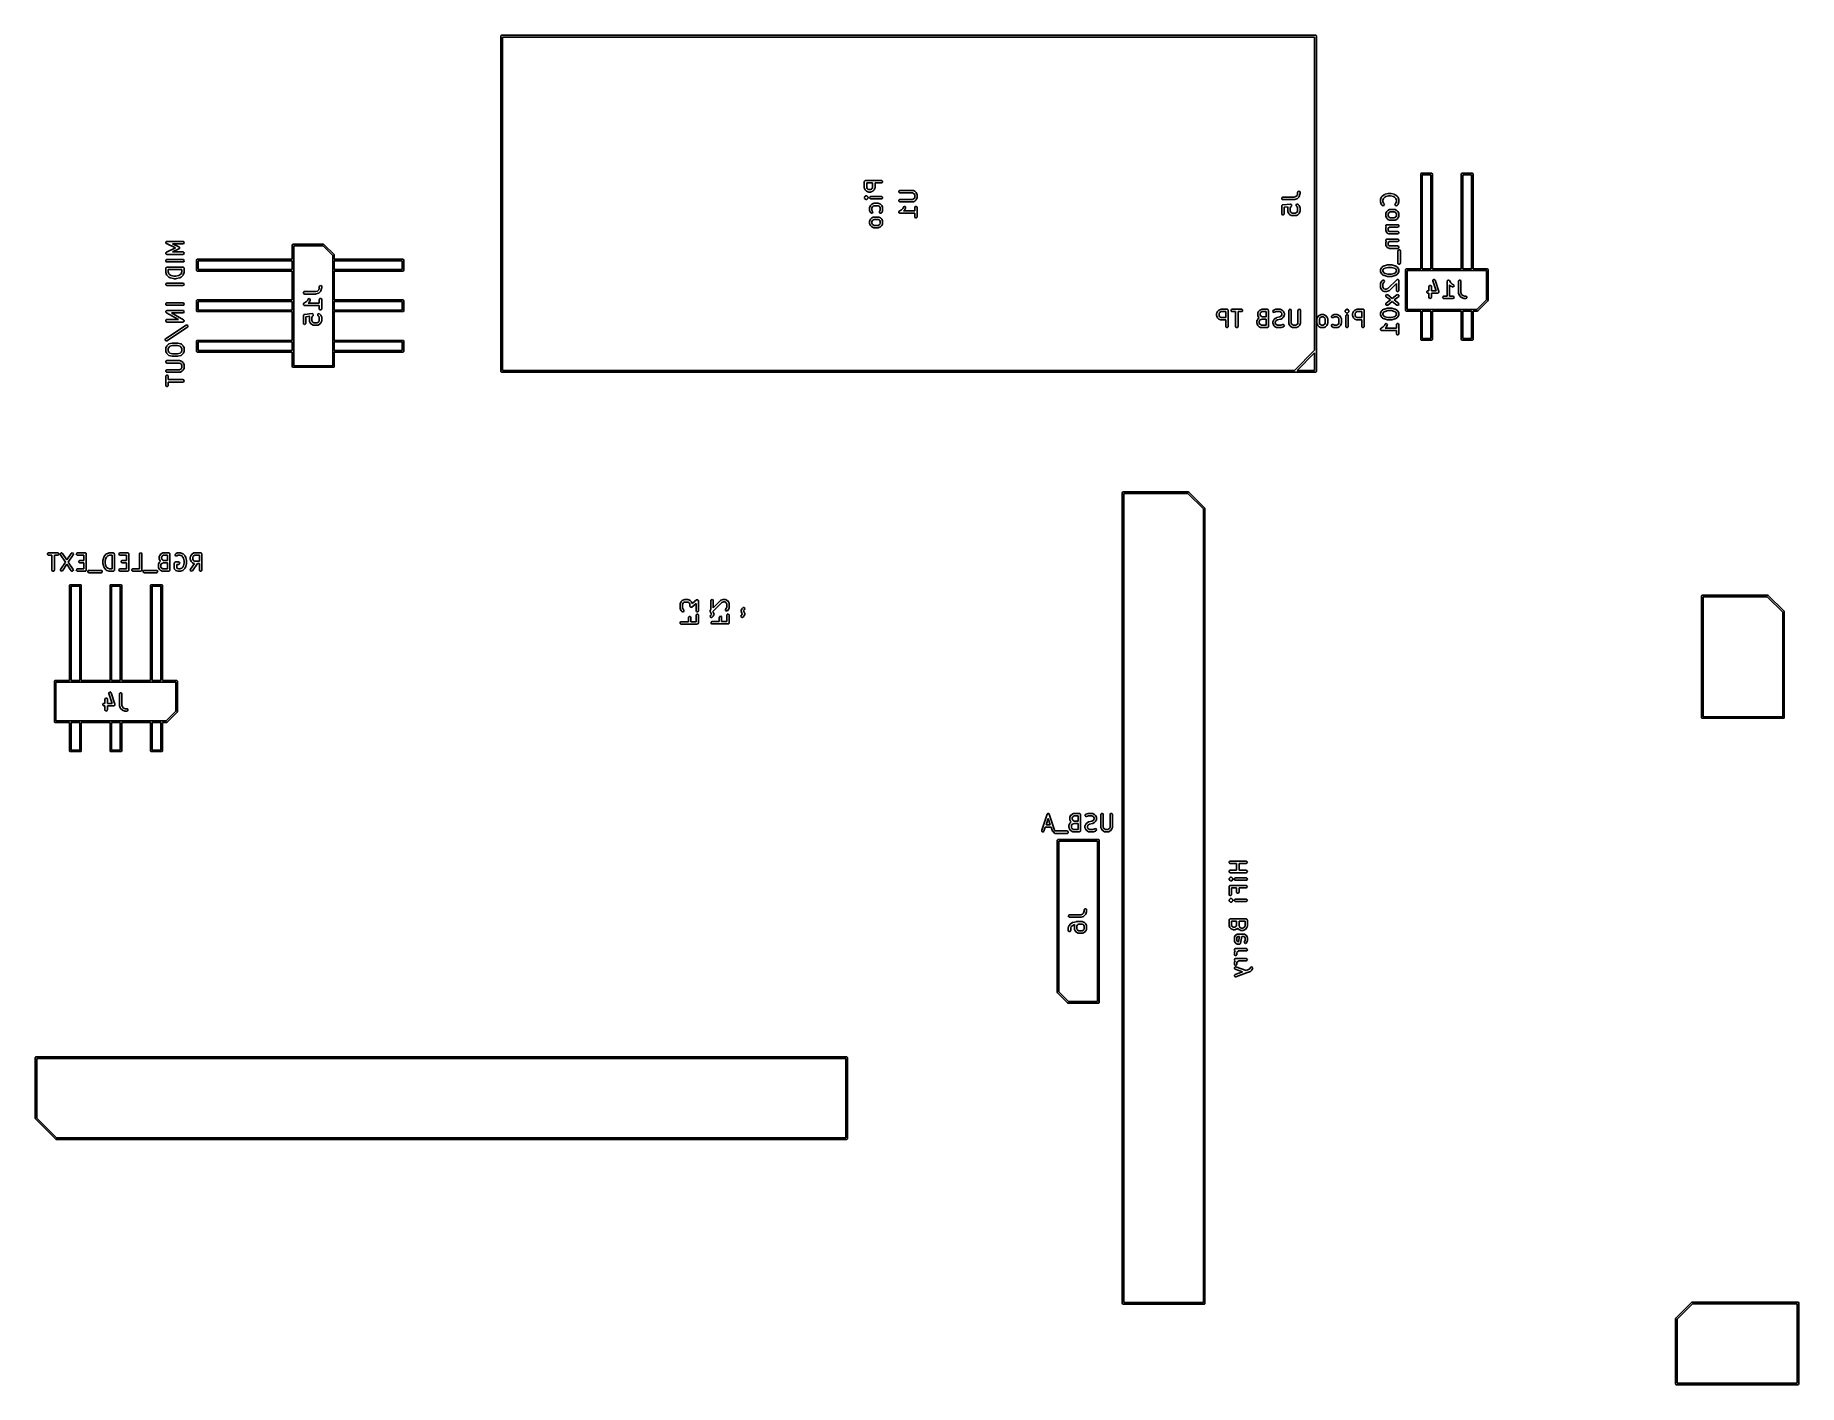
# Model space of a CAD drawing. Extents: x 1.9 to 6.25, y -4.84 to -1.51.
import ezdxf

# ---------------------------------------------------------------- set-up
doc = ezdxf.new("R2010")
doc.units = 0
doc.header["$MEASUREMENT"] = 0
doc.layers.add('BLACK', color=7, linetype='CONTINUOUS')

msp = doc.modelspace()

# ---------------------------------------------------------------- linework, layer by layer
at = {"layer": 'BLACK', "linetype": 'CONTINUOUS'}
for p, q in [((3.04882, -1.51575), (3.04951, -1.51408)), ((3.04882, -2.34252), (3.04882, -1.51575)), ((3.04951, -1.51408), (3.05118, -1.51339)), ((3.05118, -1.51339), (5.05906, -1.51339)), ((3.05354, -1.51811), (3.05354, -2.34016)), ((5.05669, -1.51811), (3.05354, -1.51811)), ((5.05669, -2.29036), (5.05669, -1.51811)), ((5.05906, -1.51339), (5.06073, -1.51408)), ((5.06073, -1.51408), (5.06142, -1.51575)), ((5.06142, -1.51575), (5.06142, -2.34252)), ((5.3185, -1.85571), (5.31908, -1.85432)), ((5.3185, -2.08996), (5.3185, -1.85571)), ((5.31908, -1.85432), (5.32047, -1.85374)), ((5.32047, -1.85374), (5.34567, -1.85374)), ((5.32244, -1.85768), (5.32244, -2.08996)), ((5.3437, -1.85768), (5.32244, -1.85768)), ((5.3437, -2.08996), (5.3437, -1.85768)), ((5.34567, -1.85374), (5.34706, -1.85432)), ((5.34706, -1.85432), (5.34764, -1.85571)), ((5.34764, -1.85571), (5.34764, -2.08996)), ((5.4185, -1.85571), (5.41908, -1.85432)), ((5.4185, -2.08996), (5.4185, -1.85571)), ((5.41908, -1.85432), (5.42047, -1.85374)), ((5.42047, -1.85374), (5.44567, -1.85374)), ((5.42244, -1.85768), (5.42244, -2.08996)), ((5.4437, -1.85768), (5.42244, -1.85768)), ((5.4437, -2.08996), (5.4437, -1.85768)), ((5.44567, -1.85374), (5.44706, -1.85432)), ((5.44706, -1.85432), (5.44764, -1.85571)), ((5.44764, -1.85571), (5.44764, -2.08996)), ((3.9457, -1.87477), (3.94577, -1.87438)), ((3.9457, -1.88976), (3.9457, -1.87477)), ((3.94576, -1.88993), (3.9457, -1.88976)), ((3.94571, -1.91388), (3.94577, -1.91376)), ((3.94591, -1.91462), (3.94571, -1.91388)), ((3.94572, -1.8901), (3.94576, -1.88993)), ((3.94601, -1.89108), (3.94572, -1.8901)), ((3.94575, -1.87425), (3.94581, -1.87414)), ((3.94577, -1.87438), (3.94575, -1.87425)), ((3.94575, -1.91362), (3.94581, -1.91351)), ((3.94577, -1.91376), (3.94575, -1.91362)), ((3.9458, -1.91337), (3.94624, -1.91274)), ((3.94581, -1.91351), (3.9458, -1.91337)), ((3.94581, -1.87414), (3.94588, -1.87376)), ((3.94588, -1.87376), (3.94637, -1.87317)), ((3.94789, -1.89483), (3.94601, -1.89108)), ((3.94624, -1.91274), (3.94657, -1.91205)), ((3.94637, -1.87317), (3.94676, -1.8725)), ((3.94657, -1.91205), (3.94844, -1.91017)), ((3.94676, -1.8725), (3.94701, -1.87241)), ((3.94701, -1.87241), (3.94718, -1.87221)), ((3.94718, -1.87221), (3.94793, -1.87208)), ((3.94793, -1.89488), (3.94789, -1.89483)), ((3.94793, -1.87208), (3.94865, -1.87181)), ((3.94844, -1.8956), (3.94793, -1.89488)), ((3.95032, -1.89748), (3.94844, -1.8956)), ((3.94844, -1.91017), (3.94876, -1.90995)), ((3.94865, -1.87181), (3.98802, -1.87181)), ((3.94876, -1.90995), (3.94884, -1.90984)), ((3.94884, -1.90984), (3.94896, -1.90981)), ((3.94896, -1.90981), (3.94928, -1.90958)), ((3.94928, -1.90958), (3.95005, -1.90952)), ((3.95005, -1.90952), (3.95079, -1.90932)), ((3.95037, -1.8975), (3.95032, -1.89748)), ((3.95108, -1.89803), (3.95037, -1.8975)), ((3.95079, -1.90932), (3.95103, -1.90943)), ((3.95103, -1.90943), (3.95129, -1.90941)), ((3.95483, -1.8999), (3.95108, -1.89803)), ((3.95129, -1.90941), (3.95192, -1.90985)), ((3.96632, -1.87772), (3.95161, -1.87772)), ((3.95161, -1.87772), (3.95161, -1.88907)), ((3.95161, -1.88907), (3.95296, -1.89176)), ((3.95192, -1.90985), (3.95262, -1.91017)), ((3.95262, -1.91017), (3.95449, -1.91205)), ((3.95296, -1.89176), (3.95415, -1.89296)), ((3.95415, -1.89296), (3.95685, -1.89431)), ((3.95449, -1.91205), (3.95472, -1.91237)), ((3.95472, -1.91237), (3.95482, -1.91244)), ((3.95482, -1.91244), (3.95486, -1.91257)), ((3.95501, -1.89992), (3.95483, -1.8999)), ((3.95486, -1.91257), (3.95486, -1.91258)), ((3.95486, -1.91258), (3.95496, -1.91266)), ((3.95496, -1.91266), (3.95497, -1.91274)), ((3.95497, -1.91274), (3.95508, -1.91289)), ((3.95514, -1.90004), (3.95501, -1.89992)), ((3.95508, -1.91289), (3.95515, -1.91365)), ((3.95615, -1.90022), (3.95514, -1.90004)), ((3.95515, -1.91365), (3.95535, -1.91439)), ((3.96178, -1.90022), (3.95615, -1.90022)), ((3.95685, -1.89431), (3.96108, -1.89431)), ((3.95887, -1.91362), (3.95988, -1.91187)), ((3.95922, -1.91561), (3.95887, -1.91362)), ((3.95988, -1.91187), (3.96178, -1.91118)), ((3.96108, -1.89431), (3.96378, -1.89296)), ((3.96194, -1.90016), (3.96178, -1.90022)), ((3.96178, -1.91118), (3.98802, -1.91118)), ((3.96212, -1.9002), (3.96194, -1.90016)), ((3.9631, -1.8999), (3.96212, -1.9002)), ((3.96685, -1.89803), (3.9631, -1.8999)), ((3.96378, -1.89296), (3.96498, -1.89176)), ((3.96498, -1.89176), (3.96632, -1.88907)), ((3.96632, -1.88907), (3.96632, -1.87772)), ((3.96689, -1.89798), (3.96685, -1.89803)), ((3.96762, -1.89748), (3.96689, -1.89798)), ((3.96949, -1.8956), (3.96762, -1.89748)), ((3.96952, -1.89554), (3.96949, -1.8956)), ((3.97004, -1.89483), (3.96952, -1.89554)), ((3.97192, -1.89108), (3.97004, -1.89483)), ((3.97194, -1.89091), (3.97192, -1.89108)), ((3.97205, -1.89077), (3.97194, -1.89091)), ((3.97223, -1.88976), (3.97205, -1.89077)), ((3.98802, -1.87772), (3.97223, -1.87772)), ((3.97223, -1.87772), (3.97223, -1.88976)), ((3.98802, -1.87181), (3.98903, -1.87199)), ((3.98992, -1.87703), (3.98802, -1.87772)), ((3.98802, -1.91118), (3.98903, -1.91136)), ((3.98903, -1.87199), (3.99058, -1.87329)), ((3.98903, -1.91136), (3.99058, -1.91266)), ((3.99093, -1.87528), (3.98992, -1.87703)), ((3.99058, -1.87329), (3.99093, -1.87528)), ((3.99058, -1.91266), (3.99093, -1.91465)), ((4.03075, -1.89862), (4.03176, -1.89688)), ((4.0311, -1.90061), (4.03075, -1.89862)), ((4.03264, -1.90191), (4.0311, -1.90061)), ((4.03176, -1.89688), (4.03365, -1.89618)), ((4.03365, -1.90209), (4.03264, -1.90191)), ((4.03365, -1.89618), (4.06553, -1.89618)), ((4.06483, -1.90209), (4.03365, -1.90209)), ((4.06753, -1.90344), (4.06483, -1.90209)), ((4.06553, -1.89618), (4.06654, -1.89636)), ((4.06654, -1.89636), (4.06667, -1.89648)), ((4.06667, -1.89648), (4.06685, -1.8965)), ((4.06685, -1.8965), (4.0706, -1.89837)), ((4.06872, -1.90464), (4.06753, -1.90344)), ((4.07007, -1.90733), (4.06872, -1.90464)), ((4.06872, -1.91614), (4.07007, -1.91344)), ((4.07007, -1.91344), (4.07007, -1.90733)), ((4.0706, -1.89837), (4.0713, -1.8989)), ((4.0713, -1.8989), (4.07136, -1.89892)), ((4.07136, -1.89892), (4.07324, -1.9008)), ((4.07324, -1.9008), (4.07374, -1.90152)), ((4.07374, -1.90152), (4.07379, -1.90157)), ((4.07379, -1.90157), (4.07567, -1.90532)), ((4.07567, -1.90532), (4.07596, -1.9063)), ((4.07598, -1.91414), (4.0758, -1.91515)), ((4.07596, -1.9063), (4.07592, -1.90647)), ((4.07592, -1.90647), (4.07598, -1.90664)), ((4.07598, -1.90664), (4.07598, -1.91414)), ((4.97563, -1.9155), (4.97664, -1.91375)), ((4.97664, -1.91375), (4.97854, -1.91306)), ((4.97854, -1.91306), (5.00618, -1.91306)), ((5.00618, -1.91306), (5.01069, -1.91155)), ((5.01069, -1.91155), (5.01345, -1.90879)), ((5.01345, -1.90879), (5.01495, -1.90428)), ((5.01812, -1.91247), (5.01437, -1.91622)), ((5.01495, -1.90101), (5.01513, -1.9)), ((5.01495, -1.90428), (5.01495, -1.90101)), ((5.01513, -1.9), (5.01643, -1.89846)), ((5.01643, -1.89846), (5.01842, -1.8981)), ((5.01819, -1.91231), (5.01812, -1.91247)), ((5.01834, -1.91222), (5.01819, -1.91231)), ((5.01883, -1.91132), (5.01834, -1.91222)), ((5.01842, -1.8981), (5.02017, -1.89911)), ((5.02071, -1.9057), (5.01883, -1.91132)), ((5.02017, -1.89911), (5.02086, -1.90101)), ((5.02086, -1.90476), (5.02071, -1.90563)), ((5.02071, -1.90563), (5.02071, -1.9057)), ((5.02086, -1.90101), (5.02086, -1.90476)), ((5.21944, -1.919), (5.22131, -1.91337)), ((5.22131, -1.91337), (5.2218, -1.91247)), ((5.2218, -1.91247), (5.22195, -1.91238)), ((5.22195, -1.91238), (5.22202, -1.91222)), ((5.22202, -1.91222), (5.22577, -1.90847)), ((5.22577, -1.90847), (5.2265, -1.90796)), ((5.2265, -1.90796), (5.22654, -1.90791)), ((5.22654, -1.90791), (5.23029, -1.90604)), ((5.22961, -1.91298), (5.22669, -1.9159)), ((5.23264, -1.91147), (5.22961, -1.91298)), ((5.23029, -1.90604), (5.23078, -1.90589)), ((5.23078, -1.90589), (5.23089, -1.90582)), ((5.23089, -1.90582), (5.23839, -1.90394)), ((5.23947, -1.90976), (5.23264, -1.91147)), ((5.23839, -1.90394), (5.23898, -1.9039)), ((5.23898, -1.9039), (5.23911, -1.90385)), ((5.23911, -1.90385), (5.24473, -1.90385)), ((5.24437, -1.90976), (5.23947, -1.90976)), ((5.2512, -1.91147), (5.24437, -1.90976)), ((5.24473, -1.90385), (5.24531, -1.90395)), ((5.24531, -1.90395), (5.24545, -1.90394)), ((5.24545, -1.90394), (5.25295, -1.90582)), ((5.25423, -1.91298), (5.2512, -1.91147)), ((5.25295, -1.90582), (5.25341, -1.90602)), ((5.25341, -1.90602), (5.25355, -1.90604)), ((5.25355, -1.90604), (5.2573, -1.90791)), ((5.25715, -1.9159), (5.25423, -1.91298)), ((5.2573, -1.90791), (5.25801, -1.90844)), ((5.25801, -1.90844), (5.25807, -1.90847)), ((5.25807, -1.90847), (5.26182, -1.91222)), ((5.26182, -1.91222), (5.26241, -1.91306)), ((5.26241, -1.91306), (5.26242, -1.91323)), ((5.26242, -1.91323), (5.26253, -1.91337)), ((5.26253, -1.91337), (5.26441, -1.91899)), ((3.94598, -1.91538), (3.94591, -1.91462)), ((3.94608, -1.91553), (3.94598, -1.91538)), ((3.9461, -1.91561), (3.94608, -1.91553)), ((3.9462, -1.9157), (3.9461, -1.91561)), ((3.94624, -1.91583), (3.9462, -1.9157)), ((3.9462, -1.9157), (3.9462, -1.9157)), ((3.94634, -1.9159), (3.94624, -1.91583)), ((3.94657, -1.91622), (3.94634, -1.9159)), ((3.94844, -1.9181), (3.94657, -1.91622)), ((3.94914, -1.91842), (3.94844, -1.9181)), ((3.94976, -1.91886), (3.94914, -1.91842)), ((3.95003, -1.91884), (3.94976, -1.91886)), ((3.95027, -1.91895), (3.95003, -1.91884)), ((3.95101, -1.91875), (3.95027, -1.91895)), ((3.95178, -1.91869), (3.95101, -1.91875)), ((3.9521, -1.91846), (3.95178, -1.91869)), ((3.95222, -1.91843), (3.9521, -1.91846)), ((3.9523, -1.91832), (3.95222, -1.91843)), ((3.95262, -1.9181), (3.9523, -1.91832)), ((3.95449, -1.91622), (3.95262, -1.9181)), ((3.95482, -1.91553), (3.95449, -1.91622)), ((3.95526, -1.9149), (3.95482, -1.91553)), ((3.95531, -1.91465), (3.95524, -1.91477)), ((3.95524, -1.91477), (3.95526, -1.9149)), ((3.95535, -1.91439), (3.95529, -1.91452)), ((3.95529, -1.91452), (3.95531, -1.91465)), ((3.95882, -1.93851), (3.959, -1.9375)), ((3.95882, -1.94601), (3.95882, -1.93851)), ((3.95889, -1.94617), (3.95882, -1.94601)), ((3.95884, -1.94634), (3.95889, -1.94617)), ((3.95914, -1.94733), (3.95884, -1.94634)), ((3.959, -1.9375), (3.95912, -1.93736)), ((3.95912, -1.93736), (3.95914, -1.93719)), ((3.95914, -1.93719), (3.96101, -1.93344)), ((3.96101, -1.95108), (3.95914, -1.94733)), ((3.96077, -1.91691), (3.95922, -1.91561)), ((3.96178, -1.91709), (3.96077, -1.91691)), ((3.96101, -1.93344), (3.96154, -1.93273)), ((3.96248, -1.95247), (3.96101, -1.95108)), ((3.96154, -1.93273), (3.96156, -1.93267)), ((3.96156, -1.93267), (3.96344, -1.9308)), ((3.98802, -1.91709), (3.96178, -1.91709)), ((3.96449, -1.95259), (3.96248, -1.95247)), ((3.96344, -1.9308), (3.96416, -1.93029)), ((3.96416, -1.93029), (3.96421, -1.93024)), ((3.96421, -1.93024), (3.96796, -1.92837)), ((3.96612, -1.95138), (3.96449, -1.95259)), ((3.96608, -1.93651), (3.96473, -1.9392)), ((3.96473, -1.9392), (3.96473, -1.94531)), ((3.96473, -1.94531), (3.96629, -1.94844)), ((3.96728, -1.93531), (3.96608, -1.93651)), ((3.96659, -1.94942), (3.96612, -1.95138)), ((3.96629, -1.94844), (3.96659, -1.94942)), ((3.96997, -1.93396), (3.96728, -1.93531)), ((3.96796, -1.92837), (3.96894, -1.92808)), ((3.96894, -1.92808), (3.96911, -1.92812)), ((3.96911, -1.92812), (3.96928, -1.92806)), ((3.96928, -1.92806), (3.98053, -1.92806)), ((3.97983, -1.93396), (3.96997, -1.93396)), ((3.98253, -1.93531), (3.97983, -1.93396)), ((3.98053, -1.92806), (3.98154, -1.92823)), ((3.98154, -1.92823), (3.98167, -1.92835)), ((3.98167, -1.92835), (3.98185, -1.92837)), ((3.98185, -1.92837), (3.9856, -1.93024)), ((3.98372, -1.93651), (3.98253, -1.93531)), ((3.98328, -1.95044), (3.98351, -1.94844)), ((3.98439, -1.95213), (3.98328, -1.95044)), ((3.98351, -1.94844), (3.98507, -1.94531)), ((3.98507, -1.9392), (3.98372, -1.93651)), ((3.98633, -1.9527), (3.98439, -1.95213)), ((3.98507, -1.94531), (3.98507, -1.9392)), ((3.9856, -1.93024), (3.9863, -1.93077)), ((3.9863, -1.93077), (3.98636, -1.9308)), ((3.98818, -1.9519), (3.98633, -1.9527)), ((3.98636, -1.9308), (3.98824, -1.93267)), ((3.98992, -1.9164), (3.98802, -1.91709)), ((3.98879, -1.95108), (3.98818, -1.9519)), ((3.98824, -1.93267), (3.98874, -1.93339)), ((3.98874, -1.93339), (3.98879, -1.93344)), ((3.98879, -1.93344), (3.99067, -1.93719)), ((3.99067, -1.94733), (3.98879, -1.95108)), ((3.99093, -1.91465), (3.98992, -1.9164)), ((3.99067, -1.93719), (3.99096, -1.93817)), ((3.99069, -1.94715), (3.99067, -1.94733)), ((3.9908, -1.94702), (3.99069, -1.94715)), ((3.99098, -1.94601), (3.9908, -1.94702)), ((3.99096, -1.93817), (3.99092, -1.93834)), ((3.99092, -1.93834), (3.99098, -1.93851)), ((3.99098, -1.93851), (3.99098, -1.94601)), ((4.03075, -1.92112), (4.03176, -1.91937)), ((4.0311, -1.92311), (4.03075, -1.92112)), ((4.03075, -1.94924), (4.03083, -1.9491)), ((4.0309, -1.95009), (4.03075, -1.94924)), ((4.03082, -1.94893), (4.03133, -1.94824)), ((4.03083, -1.9491), (4.03082, -1.94893)), ((4.03095, -1.95094), (4.0309, -1.95009)), ((4.03107, -1.95107), (4.03095, -1.95094)), ((4.0311, -1.95123), (4.03107, -1.95107)), ((4.03264, -1.92441), (4.0311, -1.92311)), ((4.03175, -1.95178), (4.0311, -1.95123)), ((4.03133, -1.94824), (4.03176, -1.94749)), ((4.03235, -1.9524), (4.03175, -1.95178)), ((4.03176, -1.91937), (4.03365, -1.91868)), ((4.03176, -1.94749), (4.03192, -1.94744)), ((4.03192, -1.94744), (4.03202, -1.9473)), ((4.03202, -1.9473), (4.0374, -1.94371)), ((4.03251, -1.95242), (4.03235, -1.9524)), ((4.03264, -1.95253), (4.03251, -1.95242)), ((4.03365, -1.92459), (4.03264, -1.92441)), ((4.03365, -1.95271), (4.03264, -1.95253)), ((4.03365, -1.91868), (4.06483, -1.91868)), ((4.06553, -1.92459), (4.03365, -1.92459)), ((4.07007, -1.95271), (4.03365, -1.95271)), ((4.0374, -1.94371), (4.0406, -1.94051)), ((4.0406, -1.94051), (4.04226, -1.93719)), ((4.04226, -1.93719), (4.04287, -1.93636)), ((4.04512, -1.94435), (4.04266, -1.9468)), ((4.04266, -1.9468), (4.07007, -1.9468)), ((4.04287, -1.93636), (4.04473, -1.93556)), ((4.04473, -1.93556), (4.04666, -1.93614)), ((4.04514, -1.94429), (4.04512, -1.94435)), ((4.04567, -1.94358), (4.04514, -1.94429)), ((4.04754, -1.93983), (4.04567, -1.94358)), ((4.04666, -1.93614), (4.04777, -1.93782)), ((4.04777, -1.93782), (4.04754, -1.93983)), ((4.06483, -1.91868), (4.06753, -1.91733)), ((4.06569, -1.92453), (4.06553, -1.92459)), ((4.06586, -1.92457), (4.06569, -1.92453)), ((4.06685, -1.92428), (4.06586, -1.92457)), ((4.0706, -1.9224), (4.06685, -1.92428)), ((4.06753, -1.91733), (4.06872, -1.91614)), ((4.07007, -1.93851), (4.07025, -1.9375)), ((4.07007, -1.9468), (4.07007, -1.93851)), ((4.07007, -1.961), (4.07007, -1.95271)), ((4.07025, -1.9375), (4.07155, -1.93595)), ((4.07064, -1.92235), (4.0706, -1.9224)), ((4.07136, -1.92185), (4.07064, -1.92235)), ((4.07324, -1.91997), (4.07136, -1.92185)), ((4.07155, -1.93595), (4.07354, -1.9356)), ((4.07326, -1.91991), (4.07324, -1.91997)), ((4.07379, -1.91921), (4.07326, -1.91991)), ((4.07354, -1.9356), (4.07529, -1.93661)), ((4.07567, -1.91546), (4.07379, -1.91921)), ((4.07529, -1.93661), (4.07598, -1.93851)), ((4.07569, -1.91528), (4.07567, -1.91546)), ((4.0758, -1.91515), (4.07569, -1.91528)), ((4.07598, -1.93851), (4.07598, -1.961)), ((4.97558, -1.93476), (4.97561, -1.9346)), ((4.97558, -1.95351), (4.97558, -1.93476)), ((4.97627, -1.9554), (4.97558, -1.95351)), ((4.97559, -1.93454), (4.97564, -1.93443)), ((4.97561, -1.9346), (4.97559, -1.93454)), ((4.97598, -1.91749), (4.97563, -1.9155)), ((4.97564, -1.93443), (4.97576, -1.93375)), ((4.97576, -1.93375), (4.97616, -1.93327)), ((4.97753, -1.91879), (4.97598, -1.91749)), ((4.97616, -1.93327), (4.97642, -1.9327)), ((4.97802, -1.95641), (4.97627, -1.9554)), ((4.97642, -1.9327), (4.97679, -1.93252)), ((4.97679, -1.93252), (4.97706, -1.9322)), ((4.97706, -1.9322), (4.97768, -1.93209)), ((4.97854, -1.91896), (4.97753, -1.91879)), ((4.97768, -1.93209), (4.97824, -1.93182)), ((4.98001, -1.95606), (4.97802, -1.95641)), ((4.97824, -1.93182), (4.99699, -1.92995)), ((5.00666, -1.91896), (4.97854, -1.91896)), ((4.98131, -1.95452), (4.98001, -1.95606)), ((4.98149, -1.95351), (4.98131, -1.95452)), ((4.99126, -1.93645), (4.98149, -1.93743)), ((4.98149, -1.93743), (4.98149, -1.95351)), ((4.99058, -1.93851), (4.99076, -1.9375)), ((4.99058, -1.94788), (4.99058, -1.93851)), ((4.99064, -1.94805), (4.99058, -1.94788)), ((4.9906, -1.94822), (4.99064, -1.94805)), ((4.99089, -1.9492), (4.9906, -1.94822)), ((4.99076, -1.9375), (4.99087, -1.93736)), ((4.99087, -1.93736), (4.99089, -1.93719)), ((4.99089, -1.93719), (4.99126, -1.93645)), ((4.99277, -1.95295), (4.99089, -1.9492)), ((4.99281, -1.953), (4.99277, -1.95295)), ((4.99332, -1.95372), (4.99281, -1.953)), ((4.9952, -1.95559), (4.99332, -1.95372)), ((4.99525, -1.95562), (4.9952, -1.95559)), ((4.99596, -1.95615), (4.99525, -1.95562)), ((4.99971, -1.95802), (4.99596, -1.95615)), ((4.99784, -1.93651), (4.99649, -1.9392)), ((4.99649, -1.9392), (4.99649, -1.94718)), ((4.99649, -1.94718), (4.99784, -1.94988)), ((4.99699, -1.92995), (4.99801, -1.93002)), ((4.99937, -1.93497), (4.99784, -1.93651)), ((4.99784, -1.94988), (4.99903, -1.95108)), ((4.99801, -1.93002), (4.99803, -1.93003)), ((4.99803, -1.93003), (4.99805, -1.93003)), ((4.99805, -1.93003), (4.99886, -1.9306)), ((4.99886, -1.9306), (4.99968, -1.93116)), ((4.99903, -1.95108), (5.00173, -1.95243)), ((4.99938, -1.93495), (4.99937, -1.93497)), ((4.9994, -1.93495), (4.99938, -1.93495)), ((4.99981, -1.93404), (4.9994, -1.93495)), ((4.99968, -1.93116), (4.99969, -1.93118)), ((4.99969, -1.93118), (4.9997, -1.93119)), ((4.9997, -1.93119), (4.99996, -1.93215)), ((5.00023, -1.93314), (4.99981, -1.93404)), ((4.99996, -1.93215), (5.00023, -1.9331)), ((5.00023, -1.9331), (5.00022, -1.93312)), ((5.00022, -1.93312), (5.00023, -1.93314)), ((5.00173, -1.95243), (5.00971, -1.95243)), ((5.00672, -1.91894), (5.00666, -1.91896)), ((5.00759, -1.91881), (5.00672, -1.91894)), ((5.01322, -1.91694), (5.00759, -1.91881)), ((5.00971, -1.95243), (5.01241, -1.95108)), ((5.0113, -1.93212), (5.01246, -1.93046)), ((5.01148, -1.93413), (5.0113, -1.93212)), ((5.01207, -1.93497), (5.01148, -1.93413)), ((5.01548, -1.95615), (5.01173, -1.95802)), ((5.0136, -1.93651), (5.01207, -1.93497)), ((5.01241, -1.95108), (5.0136, -1.94988)), ((5.01246, -1.93046), (5.01441, -1.92994)), ((5.01335, -1.91683), (5.01322, -1.91694)), ((5.01353, -1.91681), (5.01335, -1.91683)), ((5.01437, -1.91622), (5.01353, -1.91681)), ((5.01495, -1.9392), (5.0136, -1.93651)), ((5.0136, -1.94988), (5.01495, -1.94718)), ((5.01441, -1.92994), (5.01624, -1.9308)), ((5.01495, -1.94718), (5.01495, -1.9392)), ((5.01552, -1.9561), (5.01548, -1.95615)), ((5.01624, -1.95559), (5.01552, -1.9561)), ((5.01624, -1.9308), (5.01812, -1.93267)), ((5.01812, -1.95372), (5.01624, -1.95559)), ((5.01812, -1.93267), (5.01863, -1.93339)), ((5.01815, -1.95366), (5.01812, -1.95372)), ((5.01867, -1.95295), (5.01815, -1.95366)), ((5.01863, -1.93339), (5.01867, -1.93344)), ((5.01867, -1.93344), (5.02055, -1.93719)), ((5.02055, -1.9492), (5.01867, -1.95295)), ((5.02055, -1.93719), (5.02084, -1.93817)), ((5.02057, -1.94903), (5.02055, -1.9492)), ((5.02068, -1.94889), (5.02057, -1.94903)), ((5.02086, -1.94788), (5.02068, -1.94889)), ((5.02084, -1.93817), (5.0208, -1.93834)), ((5.0208, -1.93834), (5.02086, -1.93851)), ((5.02086, -1.93851), (5.02086, -1.94788)), ((5.21928, -1.91993), (5.21944, -1.91906)), ((5.21928, -1.92368), (5.21928, -1.91993)), ((5.21931, -1.92374), (5.21928, -1.92368)), ((5.21944, -1.92461), (5.21931, -1.92374)), ((5.21944, -1.91906), (5.21944, -1.919)), ((5.22131, -1.93024), (5.21944, -1.92461)), ((5.22142, -1.93037), (5.22131, -1.93024)), ((5.22144, -1.93055), (5.22142, -1.93037)), ((5.22202, -1.93139), (5.22144, -1.93055)), ((5.2239, -1.93327), (5.22202, -1.93139)), ((5.22573, -1.93412), (5.2239, -1.93327)), ((5.22669, -1.9159), (5.22519, -1.92041)), ((5.22519, -1.92041), (5.22519, -1.9232)), ((5.22519, -1.9232), (5.22669, -1.92771)), ((5.22768, -1.9336), (5.22573, -1.93412)), ((5.22669, -1.92771), (5.22807, -1.92909)), ((5.22884, -1.93194), (5.22768, -1.9336)), ((5.22807, -1.92909), (5.22866, -1.92993)), ((5.22866, -1.92993), (5.22884, -1.93194)), ((5.23241, -1.95367), (5.23259, -1.95266)), ((5.23241, -1.9593), (5.23241, -1.95367)), ((5.23259, -1.95266), (5.2327, -1.95253)), ((5.2327, -1.95253), (5.23272, -1.95235)), ((5.23272, -1.95235), (5.23459, -1.9486)), ((5.23459, -1.9486), (5.23512, -1.9479)), ((5.23512, -1.9479), (5.23515, -1.94784)), ((5.23515, -1.94784), (5.23702, -1.94596)), ((5.23702, -1.94596), (5.23775, -1.94546)), ((5.23775, -1.94546), (5.23779, -1.94541)), ((5.23779, -1.94541), (5.24154, -1.94353)), ((5.23966, -1.95167), (5.23831, -1.95437)), ((5.23831, -1.95437), (5.23831, -1.9586)), ((5.24086, -1.95048), (5.23966, -1.95167)), ((5.24356, -1.94913), (5.24086, -1.95048)), ((5.24154, -1.94353), (5.24252, -1.94324)), ((5.24252, -1.94324), (5.24269, -1.94328)), ((5.24269, -1.94328), (5.24286, -1.94322)), ((5.24286, -1.94322), (5.25411, -1.94322)), ((5.25341, -1.94913), (5.24356, -1.94913)), ((5.25611, -1.95048), (5.25341, -1.94913)), ((5.25411, -1.94322), (5.25512, -1.9434)), ((5.25492, -1.93092), (5.25577, -1.92909)), ((5.25544, -1.93287), (5.25492, -1.93092)), ((5.25512, -1.9434), (5.25525, -1.94351)), ((5.25525, -1.94351), (5.25543, -1.94353)), ((5.25543, -1.94353), (5.25918, -1.94541)), ((5.25709, -1.93403), (5.25544, -1.93287)), ((5.25577, -1.92909), (5.25715, -1.92771)), ((5.25731, -1.95167), (5.25611, -1.95048)), ((5.25911, -1.93385), (5.25709, -1.93403)), ((5.25865, -1.92041), (5.25715, -1.9159)), ((5.25715, -1.92771), (5.25865, -1.9232)), ((5.25865, -1.95437), (5.25731, -1.95167)), ((5.25865, -1.9232), (5.25865, -1.92041)), ((5.25865, -1.9586), (5.25865, -1.95437)), ((5.25995, -1.93327), (5.25911, -1.93385)), ((5.25918, -1.94541), (5.25989, -1.94594)), ((5.25989, -1.94594), (5.25995, -1.94596)), ((5.26182, -1.93139), (5.25995, -1.93327)), ((5.25995, -1.94596), (5.26182, -1.94784)), ((5.26189, -1.93123), (5.26182, -1.93139)), ((5.26182, -1.94784), (5.26233, -1.94856)), ((5.26205, -1.93114), (5.26189, -1.93123)), ((5.26253, -1.93024), (5.26205, -1.93114)), ((5.26233, -1.94856), (5.26237, -1.9486)), ((5.26237, -1.9486), (5.26425, -1.95235)), ((5.26441, -1.92461), (5.26253, -1.93024)), ((5.26425, -1.95235), (5.26454, -1.95334)), ((5.26441, -1.91899), (5.26454, -1.91987)), ((5.26456, -1.92368), (5.26441, -1.92455)), ((5.26441, -1.92455), (5.26441, -1.92461)), ((5.26454, -1.95334), (5.2645, -1.95351)), ((5.2645, -1.95351), (5.26456, -1.95367)), ((5.26454, -1.91987), (5.26456, -1.91993)), ((5.26456, -1.91993), (5.26456, -1.92368)), ((5.26456, -1.95367), (5.26456, -1.9593)), ((3.95882, -1.97225), (3.959, -1.97124)), ((3.95882, -1.97788), (3.95882, -1.97225)), ((3.95889, -1.97804), (3.95882, -1.97788)), ((3.95884, -1.97822), (3.95889, -1.97804)), ((3.95914, -1.9792), (3.95884, -1.97822)), ((3.959, -1.97124), (3.95912, -1.97111)), ((3.95912, -1.97111), (3.95914, -1.97093)), ((3.95914, -1.97093), (3.96101, -1.96718)), ((3.96101, -1.98295), (3.95914, -1.9792)), ((3.96101, -1.96718), (3.96154, -1.96647)), ((3.96106, -1.98299), (3.96101, -1.98295)), ((3.96156, -1.98372), (3.96106, -1.98299)), ((3.96154, -1.96647), (3.96156, -1.96642)), ((3.96156, -1.96642), (3.96344, -1.96454)), ((3.96344, -1.98559), (3.96156, -1.98372)), ((3.96344, -1.96454), (3.96416, -1.96403)), ((3.9635, -1.98562), (3.96344, -1.98559)), ((3.96421, -1.98614), (3.9635, -1.98562)), ((3.96416, -1.96403), (3.96421, -1.96399)), ((3.96421, -1.96399), (3.96796, -1.96211)), ((3.96796, -1.98802), (3.96421, -1.98614)), ((3.96608, -1.97025), (3.96473, -1.97295)), ((3.96473, -1.97295), (3.96473, -1.97718)), ((3.96473, -1.97718), (3.96608, -1.97988)), ((3.96728, -1.96906), (3.96608, -1.97025)), ((3.96608, -1.97988), (3.96728, -1.98108)), ((3.96997, -1.96771), (3.96728, -1.96906)), ((3.96728, -1.98108), (3.96997, -1.98242)), ((3.96796, -1.96211), (3.96894, -1.96182)), ((3.96813, -1.98804), (3.96796, -1.98802)), ((3.96827, -1.98815), (3.96813, -1.98804)), ((3.96928, -1.98833), (3.96827, -1.98815)), ((3.96894, -1.96182), (3.96911, -1.96186)), ((3.96911, -1.96186), (3.96928, -1.9618)), ((3.96928, -1.9618), (3.98053, -1.9618)), ((3.98053, -1.98833), (3.96928, -1.98833)), ((3.97983, -1.96771), (3.96997, -1.96771)), ((3.96997, -1.98242), (3.97983, -1.98242)), ((3.98253, -1.96906), (3.97983, -1.96771)), ((3.97983, -1.98242), (3.98253, -1.98108)), ((3.98053, -1.9618), (3.98154, -1.96198)), ((3.98069, -1.98827), (3.98053, -1.98833)), ((3.98086, -1.98831), (3.98069, -1.98827)), ((3.98185, -1.98802), (3.98086, -1.98831)), ((3.98154, -1.96198), (3.98167, -1.96209)), ((3.98167, -1.96209), (3.98185, -1.96211)), ((3.98185, -1.96211), (3.9856, -1.96399)), ((3.9856, -1.98614), (3.98185, -1.98802)), ((3.98372, -1.97025), (3.98253, -1.96906)), ((3.98253, -1.98108), (3.98372, -1.97988)), ((3.98507, -1.97295), (3.98372, -1.97025)), ((3.98372, -1.97988), (3.98507, -1.97718)), ((3.98507, -1.97718), (3.98507, -1.97295)), ((3.9856, -1.96399), (3.9863, -1.96451)), ((3.98564, -1.9861), (3.9856, -1.98614)), ((3.98636, -1.98559), (3.98564, -1.9861)), ((3.9863, -1.96451), (3.98636, -1.96454)), ((3.98636, -1.96454), (3.98824, -1.96642)), ((3.98824, -1.98372), (3.98636, -1.98559)), ((3.98824, -1.96642), (3.98874, -1.96714)), ((3.98826, -1.98366), (3.98824, -1.98372)), ((3.98879, -1.98295), (3.98826, -1.98366)), ((3.98874, -1.96714), (3.98879, -1.96718)), ((3.98879, -1.96718), (3.99067, -1.97093)), ((3.99067, -1.9792), (3.98879, -1.98295)), ((3.99067, -1.97093), (3.99096, -1.97192)), ((3.99069, -1.97902), (3.99067, -1.9792)), ((3.9908, -1.97889), (3.99069, -1.97902)), ((3.99098, -1.97788), (3.9908, -1.97889)), ((3.99096, -1.97192), (3.99092, -1.97209)), ((3.99092, -1.97209), (3.99098, -1.97225)), ((3.99098, -1.97225), (3.99098, -1.97788)), ((4.07076, -1.9629), (4.07007, -1.961)), ((4.07251, -1.96391), (4.07076, -1.9629)), ((4.0745, -1.96356), (4.07251, -1.96391)), ((4.0758, -1.96201), (4.0745, -1.96356)), ((4.07598, -1.961), (4.0758, -1.96201)), ((4.99989, -1.95804), (4.99971, -1.95802)), ((5.00002, -1.95816), (4.99989, -1.95804)), ((5.00103, -1.95833), (5.00002, -1.95816)), ((5.01041, -1.95833), (5.00103, -1.95833)), ((5.01057, -1.95827), (5.01041, -1.95833)), ((5.01074, -1.95831), (5.01057, -1.95827)), ((5.01173, -1.95802), (5.01074, -1.95831)), ((5.23247, -1.95946), (5.23241, -1.9593)), ((5.23241, -1.9893), (5.23259, -1.98829)), ((5.23241, -1.99492), (5.23241, -1.9893)), ((5.23247, -1.99509), (5.23241, -1.99492)), ((5.23243, -1.95964), (5.23247, -1.95946)), ((5.23272, -1.96062), (5.23243, -1.95964)), ((5.23243, -1.99526), (5.23247, -1.99509)), ((5.23272, -1.99624), (5.23243, -1.99526)), ((5.23245, -1.98316), (5.23346, -1.98141)), ((5.2328, -1.98515), (5.23245, -1.98316)), ((5.23259, -1.98829), (5.2327, -1.98815)), ((5.2327, -1.98815), (5.23272, -1.98797)), ((5.23459, -1.96437), (5.23272, -1.96062)), ((5.23272, -1.98797), (5.23374, -1.98593)), ((5.23459, -1.99999), (5.23272, -1.99624)), ((5.23374, -1.98593), (5.2328, -1.98515)), ((5.23346, -1.98141), (5.23536, -1.98072)), ((5.23464, -1.96441), (5.23459, -1.96437)), ((5.23492, -2.00029), (5.23459, -1.99999)), ((5.23515, -1.96514), (5.23464, -1.96441)), ((5.23509, -2.0007), (5.23492, -2.00029)), ((5.23591, -2.00131), (5.23509, -2.0007)), ((5.23702, -1.96701), (5.23515, -1.96514)), ((5.23536, -1.98072), (5.26161, -1.98072)), ((5.23966, -2.00318), (5.23591, -2.00131)), ((5.23708, -1.96704), (5.23702, -1.96701)), ((5.23779, -1.96756), (5.23708, -1.96704)), ((5.24154, -1.96944), (5.23779, -1.96756)), ((5.23831, -1.9586), (5.23966, -1.9613)), ((5.23966, -1.98729), (5.23831, -1.98999)), ((5.23831, -1.98999), (5.23831, -1.99422)), ((5.23831, -1.99422), (5.23944, -1.99647)), ((5.23944, -1.99647), (5.24168, -1.99759)), ((5.23966, -1.9613), (5.24086, -1.9625)), ((5.24033, -1.98662), (5.23966, -1.98729)), ((5.26161, -1.98662), (5.24033, -1.98662)), ((5.24086, -1.9625), (5.24356, -1.96385)), ((5.24171, -1.96946), (5.24154, -1.96944)), ((5.24168, -1.99759), (5.26161, -1.99759)), ((5.24185, -1.96957), (5.24171, -1.96946)), ((5.24286, -1.96975), (5.24185, -1.96957)), ((5.25411, -1.96975), (5.24286, -1.96975)), ((5.24356, -1.96385), (5.25341, -1.96385)), ((5.25341, -1.96385), (5.25611, -1.9625)), ((5.25427, -1.96969), (5.25411, -1.96975)), ((5.25445, -1.96973), (5.25427, -1.96969)), ((5.25543, -1.96944), (5.25445, -1.96973)), ((5.25918, -1.96756), (5.25543, -1.96944)), ((5.25611, -1.9625), (5.25731, -1.9613)), ((5.25731, -1.9613), (5.25865, -1.9586)), ((5.25922, -1.96752), (5.25918, -1.96756)), ((5.25995, -1.96701), (5.25922, -1.96752)), ((5.26182, -1.96514), (5.25995, -1.96701)), ((5.26161, -1.98072), (5.26262, -1.9809)), ((5.26351, -1.98593), (5.26161, -1.98662)), ((5.26161, -1.99759), (5.26262, -1.99777)), ((5.26185, -1.96508), (5.26182, -1.96514)), ((5.26237, -1.96437), (5.26185, -1.96508)), ((5.26425, -1.96062), (5.26237, -1.96437)), ((5.26262, -1.9809), (5.26416, -1.98219)), ((5.26262, -1.99777), (5.26416, -1.99907)), ((5.26451, -1.98418), (5.26351, -1.98593)), ((5.26451, -2.00106), (5.26351, -2.00281)), ((5.26416, -1.98219), (5.26451, -1.98418)), ((5.26416, -1.99907), (5.26451, -2.00106)), ((5.26427, -1.96044), (5.26425, -1.96062)), ((5.26438, -1.96031), (5.26427, -1.96044)), ((5.26456, -1.9593), (5.26438, -1.96031)), ((2.22244, -2.02507), (2.22255, -2.02469)), ((2.22272, -2.02565), (2.22244, -2.02507)), ((2.22248, -2.0243), (2.2228, -2.02374)), ((2.22255, -2.02469), (2.22248, -2.0243)), ((2.22283, -2.02629), (2.22272, -2.02565)), ((2.2228, -2.02374), (2.22297, -2.02312)), ((2.22313, -2.02654), (2.22283, -2.02629)), ((2.22297, -2.02312), (2.22329, -2.02289)), ((2.2233, -2.0269), (2.22313, -2.02654)), ((2.22329, -2.02289), (2.22349, -2.02255)), ((2.22414, -2.02749), (2.2233, -2.0269)), ((2.22349, -2.02255), (2.22409, -2.02233)), ((2.22409, -2.02233), (2.22462, -2.02196)), ((2.24653, -2.03794), (2.22414, -2.02749)), ((2.22414, -2.04838), (2.24653, -2.03794)), ((2.22462, -2.02196), (2.22502, -2.02199)), ((2.22502, -2.02199), (2.22539, -2.02186)), ((2.22539, -2.02186), (2.26476, -2.02186)), ((2.26476, -2.02777), (2.2387, -2.02777)), ((2.2387, -2.02777), (2.25476, -2.03526)), ((2.25476, -2.04061), (2.2387, -2.04811)), ((2.25476, -2.03526), (2.25507, -2.03548)), ((2.2553, -2.04007), (2.25476, -2.04061)), ((2.25507, -2.03548), (2.2552, -2.03552)), ((2.2552, -2.03552), (2.25528, -2.03562)), ((2.25528, -2.03562), (2.2556, -2.03585)), ((2.25593, -2.03963), (2.2553, -2.04007)), ((2.2556, -2.03585), (2.25592, -2.03654)), ((2.25592, -2.03654), (2.25636, -2.03717)), ((2.256, -2.03937), (2.25593, -2.03963)), ((2.25618, -2.03918), (2.256, -2.03937)), ((2.25625, -2.03842), (2.25618, -2.03918)), ((2.25645, -2.03768), (2.25625, -2.03842)), ((2.25636, -2.03717), (2.25634, -2.03744)), ((2.25634, -2.03744), (2.25645, -2.03768)), ((2.26476, -2.02186), (2.26577, -2.02204)), ((2.26665, -2.02707), (2.26476, -2.02777)), ((2.26577, -2.02204), (2.26731, -2.02334)), ((2.26766, -2.02533), (2.26665, -2.02707)), ((2.26731, -2.02334), (2.26766, -2.02533)), ((2.53425, -2.03071), (2.53483, -2.02932)), ((2.53425, -2.06614), (2.53425, -2.03071)), ((2.53483, -2.02932), (2.53622, -2.02874)), ((2.53622, -2.02874), (2.61122, -2.02874)), ((2.53819, -2.03268), (2.53819, -2.32874)), ((2.61041, -2.03268), (2.53819, -2.03268)), ((2.63425, -2.05652), (2.61041, -2.03268)), ((2.61122, -2.02874), (2.61261, -2.02932)), ((2.61261, -2.02932), (2.63761, -2.05432)), ((5.23241, -2.02492), (5.23259, -2.02391)), ((5.23241, -2.03054), (5.23241, -2.02492)), ((5.23247, -2.03071), (5.23241, -2.03054)), ((5.23243, -2.03088), (5.23247, -2.03071)), ((5.23272, -2.03186), (5.23243, -2.03088)), ((5.23245, -2.01878), (5.23346, -2.01703)), ((5.2328, -2.02077), (5.23245, -2.01878)), ((5.23259, -2.02391), (5.2327, -2.02377)), ((5.2327, -2.02377), (5.23272, -2.0236)), ((5.23272, -2.0236), (5.23374, -2.02155)), ((5.23459, -2.03561), (5.23272, -2.03186)), ((5.23374, -2.02155), (5.2328, -2.02077)), ((5.23346, -2.01703), (5.23536, -2.01634)), ((5.23492, -2.03591), (5.23459, -2.03561)), ((5.23509, -2.03632), (5.23492, -2.03591)), ((5.23591, -2.03693), (5.23509, -2.03632)), ((5.23536, -2.01634), (5.26161, -2.01634)), ((5.23966, -2.03881), (5.23591, -2.03693)), ((5.23966, -2.02292), (5.23831, -2.02561)), ((5.23831, -2.02561), (5.23831, -2.02984)), ((5.23831, -2.02984), (5.23944, -2.03209)), ((5.23944, -2.03209), (5.24168, -2.03321)), ((5.23984, -2.0032), (5.23966, -2.00318)), ((5.24033, -2.02224), (5.23966, -2.02292)), ((5.23984, -2.03883), (5.23966, -2.03881)), ((5.23997, -2.00332), (5.23984, -2.0032)), ((5.23997, -2.03894), (5.23984, -2.03883)), ((5.24098, -2.0035), (5.23997, -2.00332)), ((5.24098, -2.03912), (5.23997, -2.03894)), ((5.26161, -2.02224), (5.24033, -2.02224)), ((5.26161, -2.0035), (5.24098, -2.0035)), ((5.26161, -2.03912), (5.24098, -2.03912)), ((5.24168, -2.03321), (5.26161, -2.03321)), ((5.26351, -2.00281), (5.26161, -2.0035)), ((5.26161, -2.01634), (5.26262, -2.01652)), ((5.26351, -2.02155), (5.26161, -2.02224)), ((5.26161, -2.03321), (5.26262, -2.03339)), ((5.26351, -2.03843), (5.26161, -2.03912)), ((5.2624, -2.04554), (5.26258, -2.04453)), ((5.26258, -2.04453), (5.26388, -2.04298)), ((5.26262, -2.01652), (5.26416, -2.01781)), ((5.26262, -2.03339), (5.26416, -2.03469)), ((5.26451, -2.0198), (5.26351, -2.02155)), ((5.26451, -2.03668), (5.26351, -2.03843)), ((5.26388, -2.04298), (5.26587, -2.04263)), ((5.26416, -2.01781), (5.26451, -2.0198)), ((5.26416, -2.03469), (5.26451, -2.03668)), ((5.26587, -2.04263), (5.26762, -2.04364)), ((5.26762, -2.04364), (5.26831, -2.04554)), ((2.22243, -2.08855), (2.2225, -2.08817)), ((2.22248, -2.05055), (2.22268, -2.0502)), ((2.22259, -2.05118), (2.22248, -2.05055)), ((2.22248, -2.06929), (2.22349, -2.06754)), ((2.22283, -2.07128), (2.22248, -2.06929)), ((2.22248, -2.08804), (2.22254, -2.08793)), ((2.2225, -2.08817), (2.22248, -2.08804)), ((2.22253, -2.05182), (2.22259, -2.05118)), ((2.22276, -2.05215), (2.22253, -2.05182)), ((2.22254, -2.08793), (2.22261, -2.08754)), ((2.22261, -2.08754), (2.2231, -2.08696)), ((2.22268, -2.0502), (2.22271, -2.04981)), ((2.22271, -2.04981), (2.22317, -2.04936)), ((2.22283, -2.05254), (2.22276, -2.05215)), ((2.22332, -2.05295), (2.22283, -2.05254)), ((2.22438, -2.07258), (2.22283, -2.07128)), ((2.2231, -2.08696), (2.22349, -2.08629)), ((2.22317, -2.04936), (2.22349, -2.0488)), ((2.22369, -2.05348), (2.22332, -2.05295)), ((2.22349, -2.0488), (2.22386, -2.04866)), ((2.22349, -2.06754), (2.22539, -2.06685)), ((2.22349, -2.08629), (2.22374, -2.0862)), ((2.22407, -2.05358), (2.22369, -2.05348)), ((2.22374, -2.0862), (2.22391, -2.086)), ((2.22386, -2.04866), (2.22414, -2.04838)), ((2.22391, -2.086), (2.22467, -2.08586)), ((2.22438, -2.05383), (2.22407, -2.05358)), ((2.22539, -2.05401), (2.22438, -2.05383)), ((2.22539, -2.07276), (2.22438, -2.07258)), ((2.22467, -2.08586), (2.22539, -2.0856)), ((2.26476, -2.05401), (2.22539, -2.05401)), ((2.22539, -2.06685), (2.26476, -2.06685)), ((2.26476, -2.07276), (2.22539, -2.07276)), ((2.22539, -2.0856), (2.26476, -2.0856)), ((2.2387, -2.04811), (2.26476, -2.04811)), ((2.26476, -2.04811), (2.26577, -2.04828)), ((2.26665, -2.05332), (2.26476, -2.05401)), ((2.26476, -2.06685), (2.26577, -2.06703)), ((2.26665, -2.07207), (2.26476, -2.07276)), ((2.26476, -2.0856), (2.26514, -2.08567)), ((2.26514, -2.08567), (2.26527, -2.08565)), ((2.26527, -2.08565), (2.26538, -2.08571)), ((2.26538, -2.08571), (2.26577, -2.08578)), ((2.26577, -2.04828), (2.26731, -2.04958)), ((2.26577, -2.06703), (2.26731, -2.06833)), ((2.26577, -2.08578), (2.26635, -2.08627)), ((2.26635, -2.08627), (2.26702, -2.08666)), ((2.26766, -2.05157), (2.26665, -2.05332)), ((2.26766, -2.07032), (2.26665, -2.07207)), ((2.26702, -2.08666), (2.26711, -2.08691)), ((2.26711, -2.08691), (2.26731, -2.08708)), ((2.26731, -2.04958), (2.26766, -2.05157)), ((2.26731, -2.06833), (2.26766, -2.07032)), ((2.26731, -2.08708), (2.26745, -2.08783)), ((2.26745, -2.08783), (2.26771, -2.08855)), ((2.29803, -2.06811), (2.29861, -2.06672)), ((2.29803, -2.09331), (2.29803, -2.06811)), ((2.29861, -2.06672), (2.3, -2.06614)), ((2.3, -2.06614), (2.53425, -2.06614)), ((2.30197, -2.07008), (2.30197, -2.09134)), ((2.53425, -2.07008), (2.30197, -2.07008)), ((2.53425, -2.09134), (2.53425, -2.07008)), ((2.63425, -2.32874), (2.63425, -2.05652)), ((2.63761, -2.05432), (2.63819, -2.05571)), ((2.63819, -2.05571), (2.63819, -2.06614)), ((2.63819, -2.06614), (2.80787, -2.06614)), ((2.63819, -2.07008), (2.63819, -2.09134)), ((2.80591, -2.07008), (2.63819, -2.07008)), ((2.80591, -2.09134), (2.80591, -2.07008)), ((2.80787, -2.06614), (2.80927, -2.06672)), ((2.80927, -2.06672), (2.80984, -2.06811)), ((2.80984, -2.06811), (2.80984, -2.09331)), ((5.2196, -2.09109), (5.22147, -2.08734)), ((5.22147, -2.08734), (5.222, -2.08663)), ((5.222, -2.08663), (5.22202, -2.08657)), ((5.22202, -2.08657), (5.2239, -2.08469)), ((5.2239, -2.08469), (5.22462, -2.08419)), ((5.22462, -2.08419), (5.22467, -2.08414)), ((5.22467, -2.08414), (5.22842, -2.08227)), ((5.23077, -2.08769), (5.22774, -2.08921)), ((5.22842, -2.08227), (5.2289, -2.08212)), ((5.2289, -2.08212), (5.22902, -2.08204)), ((5.22902, -2.08204), (5.23652, -2.08017)), ((5.2376, -2.08599), (5.23077, -2.08769)), ((5.23652, -2.08017), (5.23711, -2.08013)), ((5.23711, -2.08013), (5.23724, -2.08008)), ((5.23724, -2.08008), (5.24661, -2.08008)), ((5.24625, -2.08599), (5.2376, -2.08599)), ((5.25308, -2.08769), (5.24625, -2.08599)), ((5.24661, -2.08008), (5.24719, -2.08018)), ((5.24719, -2.08018), (5.24733, -2.08017)), ((5.24733, -2.08017), (5.25482, -2.08204)), ((5.25611, -2.08921), (5.25308, -2.08769)), ((5.25482, -2.08204), (5.25529, -2.08225)), ((5.25529, -2.08225), (5.25543, -2.08227)), ((5.25543, -2.08227), (5.25918, -2.08414)), ((5.25918, -2.08414), (5.25989, -2.08467)), ((5.25989, -2.08467), (5.25995, -2.08469)), ((5.25995, -2.08469), (5.26182, -2.08657)), ((5.26182, -2.08657), (5.26233, -2.08729)), ((5.26233, -2.08729), (5.26237, -2.08734)), ((5.26237, -2.08734), (5.26425, -2.09109)), ((5.2624, -2.07553), (5.2624, -2.04554)), ((5.26309, -2.07743), (5.2624, -2.07553)), ((5.26484, -2.07844), (5.26309, -2.07743)), ((5.26683, -2.07809), (5.26484, -2.07844)), ((5.26813, -2.07654), (5.26683, -2.07809)), ((5.26831, -2.07553), (5.26813, -2.07654)), ((5.26831, -2.04554), (5.26831, -2.07553)), ((2.22243, -2.09793), (2.22243, -2.08855)), ((2.22246, -2.09799), (2.22243, -2.09793)), ((2.22259, -2.09886), (2.22246, -2.09799)), ((2.22248, -2.12741), (2.22349, -2.12566)), ((2.22283, -2.1294), (2.22248, -2.12741)), ((2.22446, -2.10449), (2.22259, -2.09886)), ((2.22438, -2.1307), (2.22283, -2.1294)), ((2.22349, -2.12566), (2.22539, -2.12497)), ((2.22539, -2.13088), (2.22438, -2.1307)), ((2.22457, -2.10462), (2.22446, -2.10449)), ((2.22459, -2.1048), (2.22457, -2.10462)), ((2.22517, -2.10564), (2.22459, -2.1048)), ((2.22892, -2.10939), (2.22517, -2.10564)), ((2.22539, -2.12497), (2.26476, -2.12497)), ((2.26476, -2.13088), (2.22539, -2.13088)), ((2.2618, -2.09151), (2.22834, -2.09151)), ((2.22834, -2.09151), (2.22834, -2.09745)), ((2.22834, -2.09745), (2.22984, -2.10196)), ((2.22898, -2.10942), (2.22892, -2.10939)), ((2.22969, -2.10994), (2.22898, -2.10942)), ((2.23344, -2.11182), (2.22969, -2.10994)), ((2.22984, -2.10196), (2.23276, -2.10488)), ((2.23276, -2.10488), (2.23579, -2.10639)), ((2.23358, -2.11183), (2.23344, -2.11182)), ((2.23404, -2.11204), (2.23358, -2.11183)), ((2.24154, -2.11392), (2.23404, -2.11204)), ((2.23579, -2.10639), (2.24262, -2.1081)), ((2.24168, -2.1139), (2.24154, -2.11392)), ((2.24226, -2.114), (2.24168, -2.1139)), ((2.24788, -2.114), (2.24226, -2.114)), ((2.24262, -2.1081), (2.24752, -2.1081)), ((2.24752, -2.1081), (2.25435, -2.10639)), ((2.24801, -2.11396), (2.24788, -2.114)), ((2.2486, -2.11392), (2.24801, -2.11396)), ((2.2561, -2.11204), (2.2486, -2.11392)), ((2.25435, -2.10639), (2.25738, -2.10488)), ((2.25621, -2.11196), (2.2561, -2.11204)), ((2.2567, -2.11182), (2.25621, -2.11196)), ((2.26045, -2.10994), (2.2567, -2.11182)), ((2.25738, -2.10488), (2.2603, -2.10196)), ((2.2603, -2.10196), (2.2618, -2.09745)), ((2.2605, -2.1099), (2.26045, -2.10994)), ((2.26122, -2.10939), (2.2605, -2.1099)), ((2.26497, -2.10564), (2.26122, -2.10939)), ((2.2618, -2.09745), (2.2618, -2.09151)), ((2.26476, -2.12497), (2.26577, -2.12515)), ((2.26665, -2.13019), (2.26476, -2.13088)), ((2.26504, -2.10548), (2.26497, -2.10564)), ((2.26519, -2.10539), (2.26504, -2.10548)), ((2.26568, -2.10449), (2.26519, -2.10539)), ((2.26756, -2.09886), (2.26568, -2.10449)), ((2.26577, -2.12515), (2.26731, -2.12645)), ((2.26766, -2.12844), (2.26665, -2.13019)), ((2.26731, -2.12645), (2.26766, -2.12844)), ((2.26771, -2.09793), (2.26756, -2.0988)), ((2.26756, -2.0988), (2.26756, -2.09886)), ((2.26771, -2.08855), (2.26771, -2.09793)), ((2.29861, -2.0947), (2.29803, -2.09331)), ((2.3, -2.09528), (2.29861, -2.0947)), ((2.53425, -2.09528), (2.3, -2.09528)), ((2.30197, -2.09134), (2.53425, -2.09134)), ((2.53425, -2.16614), (2.53425, -2.09528)), ((2.60135, -2.13283), (2.60265, -2.13128)), ((2.60265, -2.13128), (2.60464, -2.13093)), ((2.60464, -2.13093), (2.60639, -2.13194)), ((2.63819, -2.09134), (2.80591, -2.09134)), ((2.80787, -2.09528), (2.63819, -2.09528)), ((2.63819, -2.09528), (2.63819, -2.16614)), ((2.80927, -2.0947), (2.80787, -2.09528)), ((2.80984, -2.09331), (2.80927, -2.0947)), ((5.21928, -2.09241), (5.21946, -2.0914)), ((5.21928, -2.09616), (5.21928, -2.09241)), ((5.21934, -2.09632), (5.21928, -2.09616)), ((5.21928, -2.12615), (5.21946, -2.12514)), ((5.21928, -2.13553), (5.21928, -2.12615)), ((5.2193, -2.09649), (5.21934, -2.09632)), ((5.2196, -2.09748), (5.2193, -2.09649)), ((5.21946, -2.0914), (5.21958, -2.09126)), ((5.21946, -2.12514), (5.21958, -2.12501)), ((5.21958, -2.09126), (5.2196, -2.09109)), ((5.21958, -2.12501), (5.2196, -2.12483)), ((5.22147, -2.10123), (5.2196, -2.09748)), ((5.2196, -2.12483), (5.22147, -2.12108)), ((5.22152, -2.10127), (5.22147, -2.10123)), ((5.22147, -2.12108), (5.222, -2.12037)), ((5.22202, -2.10199), (5.22152, -2.10127)), ((5.222, -2.12037), (5.22202, -2.12032)), ((5.2239, -2.10387), (5.22202, -2.10199)), ((5.22202, -2.12032), (5.2239, -2.11844)), ((5.22396, -2.1039), (5.2239, -2.10387)), ((5.2239, -2.11844), (5.22474, -2.11785)), ((5.22467, -2.10442), (5.22396, -2.1039)), ((5.22842, -2.1063), (5.22467, -2.10442)), ((5.22474, -2.11785), (5.22675, -2.11768)), ((5.22654, -2.09041), (5.22519, -2.0931)), ((5.22519, -2.0931), (5.22519, -2.09546)), ((5.22519, -2.09546), (5.22654, -2.09816)), ((5.22654, -2.12415), (5.22519, -2.12685)), ((5.22519, -2.12685), (5.22519, -2.13483)), ((5.22774, -2.08921), (5.22654, -2.09041)), ((5.22654, -2.09816), (5.22774, -2.09935)), ((5.22807, -2.12262), (5.22654, -2.12415)), ((5.22675, -2.11768), (5.22841, -2.11884)), ((5.22774, -2.09935), (5.23077, -2.10087)), ((5.22893, -2.12079), (5.22807, -2.12262)), ((5.22841, -2.11884), (5.22893, -2.12079)), ((5.22855, -2.10631), (5.22842, -2.1063)), ((5.22902, -2.10652), (5.22855, -2.10631)), ((5.23652, -2.1084), (5.22902, -2.10652)), ((5.23077, -2.10087), (5.2376, -2.10258)), ((5.23665, -2.10838), (5.23652, -2.1084)), ((5.23724, -2.10848), (5.23665, -2.10838)), ((5.24661, -2.10848), (5.23724, -2.10848)), ((5.23751, -2.13857), (5.25952, -2.11657)), ((5.2376, -2.10258), (5.24625, -2.10258)), ((5.25865, -2.12578), (5.2412, -2.14324)), ((5.24625, -2.10258), (5.25308, -2.10087)), ((5.24674, -2.10844), (5.24661, -2.10848)), ((5.24733, -2.1084), (5.24674, -2.10844)), ((5.25482, -2.10652), (5.24733, -2.1084)), ((5.25308, -2.10087), (5.25611, -2.09935)), ((5.25494, -2.10644), (5.25482, -2.10652)), ((5.25543, -2.1063), (5.25494, -2.10644)), ((5.25918, -2.10442), (5.25543, -2.1063)), ((5.25731, -2.09041), (5.25611, -2.08921)), ((5.25611, -2.09935), (5.25731, -2.09816)), ((5.25865, -2.0931), (5.25731, -2.09041)), ((5.25731, -2.09816), (5.25865, -2.09546)), ((5.25865, -2.09546), (5.25865, -2.0931)), ((5.25865, -2.14303), (5.25865, -2.12578)), ((5.25922, -2.10438), (5.25918, -2.10442)), ((5.25995, -2.10387), (5.25922, -2.10438)), ((5.25952, -2.11657), (5.26005, -2.1162)), ((5.26182, -2.10199), (5.25995, -2.10387)), ((5.26005, -2.1162), (5.26013, -2.1161)), ((5.26013, -2.1161), (5.26021, -2.11608)), ((5.26021, -2.11608), (5.26036, -2.11598)), ((5.26036, -2.11598), (5.26124, -2.1159)), ((5.26124, -2.1159), (5.26212, -2.11575)), ((5.26185, -2.10194), (5.26182, -2.10199)), ((5.26237, -2.10123), (5.26185, -2.10194)), ((5.26212, -2.11575), (5.26224, -2.11581)), ((5.26224, -2.11581), (5.26237, -2.1158)), ((5.26425, -2.09748), (5.26237, -2.10123)), ((5.26237, -2.1158), (5.2631, -2.11631)), ((5.2631, -2.11631), (5.26387, -2.11676)), ((5.26387, -2.11676), (5.26392, -2.11688)), ((5.26392, -2.11688), (5.26403, -2.11696)), ((5.26403, -2.11696), (5.26426, -2.11782)), ((5.26425, -2.09109), (5.26454, -2.09207)), ((5.26427, -2.0973), (5.26425, -2.09748)), ((5.26426, -2.11782), (5.26456, -2.11865)), ((5.26438, -2.09717), (5.26427, -2.0973)), ((5.26456, -2.09616), (5.26438, -2.09717)), ((5.26454, -2.09207), (5.2645, -2.09224)), ((5.2645, -2.09224), (5.26456, -2.09241)), ((5.26456, -2.09241), (5.26456, -2.09616)), ((5.26456, -2.11865), (5.26456, -2.14303)), ((5.2811, -2.09193), (5.28168, -2.09054)), ((5.2811, -2.19193), (5.2811, -2.09193)), ((5.28168, -2.09054), (5.28307, -2.08996)), ((5.28307, -2.08996), (5.3185, -2.08996)), ((5.32047, -2.0939), (5.28504, -2.0939)), ((5.28504, -2.0939), (5.28504, -2.18996)), ((5.34567, -2.0939), (5.32047, -2.0939)), ((5.32244, -2.08996), (5.3437, -2.08996)), ((5.33905, -2.13258), (5.34035, -2.13103)), ((5.34035, -2.13103), (5.34234, -2.13068)), ((5.34234, -2.13068), (5.34409, -2.13169)), ((5.34409, -2.13169), (5.34478, -2.13359)), ((5.42047, -2.0939), (5.34567, -2.0939)), ((5.34764, -2.08996), (5.4185, -2.08996)), ((5.34825, -2.11851), (5.34899, -2.11663)), ((5.3484, -2.11952), (5.34825, -2.11851)), ((5.35648, -2.14376), (5.3484, -2.11952)), ((5.34899, -2.11663), (5.35077, -2.11567)), ((5.35077, -2.11567), (5.35275, -2.11607)), ((5.35275, -2.11607), (5.354, -2.11766)), ((5.354, -2.11766), (5.36337, -2.14578)), ((5.38387, -2.12047), (5.38405, -2.11946)), ((5.38387, -2.15688), (5.38387, -2.12047)), ((5.38405, -2.11946), (5.38415, -2.11933)), ((5.38415, -2.11933), (5.38417, -2.11916)), ((5.38417, -2.11916), (5.38479, -2.11856)), ((5.38479, -2.11856), (5.38534, -2.11791)), ((5.38534, -2.11791), (5.38551, -2.11788)), ((5.38551, -2.11788), (5.38563, -2.11776)), ((5.38563, -2.11776), (5.38649, -2.11771)), ((5.38649, -2.11771), (5.38733, -2.11756)), ((5.38733, -2.11756), (5.38748, -2.11764)), ((5.38748, -2.11764), (5.38765, -2.11763)), ((5.38765, -2.11763), (5.38834, -2.11814)), ((5.38834, -2.11814), (5.38908, -2.11857)), ((5.38908, -2.11857), (5.38914, -2.11873)), ((5.38914, -2.11873), (5.38928, -2.11883)), ((5.38928, -2.11883), (5.39286, -2.12421)), ((5.39223, -2.13193), (5.38977, -2.12947)), ((5.38977, -2.12947), (5.38977, -2.15688)), ((5.39286, -2.12421), (5.39607, -2.12741)), ((5.39607, -2.12741), (5.39939, -2.12907)), ((5.39939, -2.12907), (5.40021, -2.12968)), ((5.40021, -2.12968), (5.40102, -2.13154)), ((5.40102, -2.13154), (5.40044, -2.13347)), ((5.41199, -2.12047), (5.41217, -2.11946)), ((5.41199, -2.14859), (5.41199, -2.12047)), ((5.41217, -2.11946), (5.41347, -2.11791)), ((5.41347, -2.11791), (5.41545, -2.11756)), ((5.41545, -2.11756), (5.4172, -2.11857)), ((5.4172, -2.11857), (5.41789, -2.12047)), ((5.41789, -2.12047), (5.41789, -2.14811)), ((5.44567, -2.0939), (5.42047, -2.0939)), ((5.42244, -2.08996), (5.4437, -2.08996)), ((5.4811, -2.0939), (5.44567, -2.0939)), ((5.44764, -2.08996), (5.48307, -2.08996)), ((5.4811, -2.16611), (5.4811, -2.0939)), ((5.48307, -2.08996), (5.48446, -2.09054)), ((5.48446, -2.09054), (5.48504, -2.09193)), ((5.48504, -2.09193), (5.48504, -2.16693)), ((2.22248, -2.17616), (2.22349, -2.17441)), ((2.22349, -2.17441), (2.22539, -2.17372)), ((2.22539, -2.17372), (2.26476, -2.17372)), ((2.26476, -2.17372), (2.26577, -2.17389)), ((2.26577, -2.17389), (2.26731, -2.17519)), ((2.26731, -2.17519), (2.26766, -2.17718)), ((2.29803, -2.16811), (2.29861, -2.16672)), ((2.29803, -2.19331), (2.29803, -2.16811)), ((2.29861, -2.16672), (2.3, -2.16614)), ((2.3, -2.16614), (2.53425, -2.16614)), ((2.30197, -2.17008), (2.30197, -2.19134)), ((2.53425, -2.17008), (2.30197, -2.17008)), ((2.53425, -2.19134), (2.53425, -2.17008)), ((2.56185, -2.14832), (2.56286, -2.14658)), ((2.5622, -2.15031), (2.56185, -2.14832)), ((2.56375, -2.15161), (2.5622, -2.15031)), ((2.56243, -2.17544), (2.56286, -2.1747)), ((2.56286, -2.14658), (2.56476, -2.14588)), ((2.56286, -2.1747), (2.56302, -2.17464)), ((2.56302, -2.17464), (2.56312, -2.1745)), ((2.56312, -2.1745), (2.5685, -2.17091)), ((2.56476, -2.15179), (2.56375, -2.15161)), ((2.56476, -2.14588), (2.5924, -2.14588)), ((2.59288, -2.15179), (2.56476, -2.15179)), ((2.5685, -2.17091), (2.5717, -2.16771)), ((2.5717, -2.16771), (2.57336, -2.16439)), ((2.57336, -2.16439), (2.57398, -2.16357)), ((2.57622, -2.17155), (2.57376, -2.17401)), ((2.57376, -2.17401), (2.60117, -2.17401)), ((2.57398, -2.16357), (2.57583, -2.16276)), ((2.57583, -2.16276), (2.57776, -2.16334)), ((2.57625, -2.17149), (2.57622, -2.17155)), ((2.57677, -2.17078), (2.57625, -2.17149)), ((2.57865, -2.16703), (2.57677, -2.17078)), ((2.57776, -2.16334), (2.57888, -2.16502)), ((2.57888, -2.16502), (2.57865, -2.16703)), ((2.5924, -2.14588), (2.59691, -2.14438)), ((2.59294, -2.15177), (2.59288, -2.15179)), ((2.59381, -2.15164), (2.59294, -2.15177)), ((2.59944, -2.14976), (2.59381, -2.15164)), ((2.59691, -2.14438), (2.59967, -2.14162)), ((2.59957, -2.14965), (2.59944, -2.14976)), ((2.59975, -2.14964), (2.59957, -2.14965)), ((2.59967, -2.14162), (2.60117, -2.13711)), ((2.60059, -2.14905), (2.59975, -2.14964)), ((2.60434, -2.1453), (2.60059, -2.14905)), ((2.60117, -2.13384), (2.60135, -2.13283)), ((2.60117, -2.13711), (2.60117, -2.13384)), ((2.60117, -2.16571), (2.60135, -2.1647)), ((2.60117, -2.17401), (2.60117, -2.16571)), ((2.60135, -2.1647), (2.60265, -2.16315)), ((2.60265, -2.16315), (2.60464, -2.1628)), ((2.60441, -2.14514), (2.60434, -2.1453)), ((2.60456, -2.14505), (2.60441, -2.14514)), ((2.60505, -2.14415), (2.60456, -2.14505)), ((2.60464, -2.1628), (2.60639, -2.16381)), ((2.60693, -2.13852), (2.60505, -2.14415)), ((2.60639, -2.13194), (2.60708, -2.13384)), ((2.60639, -2.16381), (2.60708, -2.16571)), ((2.60708, -2.13759), (2.60693, -2.13846)), ((2.60693, -2.13846), (2.60693, -2.13852)), ((2.60708, -2.13384), (2.60708, -2.13759)), ((2.60708, -2.16571), (2.60708, -2.18821)), ((2.63819, -2.16614), (2.80787, -2.16614)), ((2.63819, -2.17008), (2.63819, -2.19134)), ((2.80591, -2.17008), (2.63819, -2.17008)), ((2.80591, -2.19134), (2.80591, -2.17008)), ((2.80787, -2.16614), (2.80927, -2.16672)), ((2.80927, -2.16672), (2.80984, -2.16811)), ((2.80984, -2.16811), (2.80984, -2.19331)), ((5.21934, -2.13569), (5.21928, -2.13553)), ((5.2193, -2.13586), (5.21934, -2.13569)), ((5.2196, -2.13685), (5.2193, -2.13586)), ((5.22147, -2.1406), (5.2196, -2.13685)), ((5.22152, -2.14064), (5.22147, -2.1406)), ((5.22202, -2.14136), (5.22152, -2.14064)), ((5.2239, -2.14324), (5.22202, -2.14136)), ((5.22396, -2.14327), (5.2239, -2.14324)), ((5.22467, -2.14379), (5.22396, -2.14327)), ((5.22842, -2.14567), (5.22467, -2.14379)), ((5.22519, -2.13483), (5.22654, -2.13753)), ((5.22654, -2.13753), (5.22774, -2.13872)), ((5.22774, -2.13872), (5.23043, -2.14007)), ((5.22859, -2.14569), (5.22842, -2.14567)), ((5.22873, -2.1458), (5.22859, -2.14569)), ((5.22974, -2.14598), (5.22873, -2.1458)), ((5.23349, -2.14598), (5.22974, -2.14598)), ((5.23043, -2.14007), (5.23301, -2.14007)), ((5.23244, -2.15573), (5.23339, -2.15395)), ((5.23285, -2.15771), (5.23244, -2.15573)), ((5.23247, -2.17617), (5.23354, -2.17445)), ((5.23354, -2.15847), (5.23285, -2.15771)), ((5.23301, -2.14007), (5.23751, -2.13857)), ((5.23339, -2.15395), (5.23527, -2.1532)), ((5.23355, -2.14596), (5.23349, -2.14598)), ((5.2437, -2.16646), (5.23354, -2.15847)), ((5.23354, -2.17445), (5.2437, -2.16646)), ((5.23442, -2.14583), (5.23355, -2.14596)), ((5.24004, -2.14395), (5.23442, -2.14583)), ((5.23527, -2.1532), (5.23718, -2.15383)), ((5.23718, -2.15383), (5.24848, -2.16271)), ((5.24848, -2.17022), (5.23718, -2.17909)), ((5.24018, -2.14384), (5.24004, -2.14395)), ((5.24036, -2.14383), (5.24018, -2.14384)), ((5.2412, -2.14324), (5.24036, -2.14383)), ((5.24848, -2.16271), (5.25978, -2.15383)), ((5.25978, -2.17909), (5.24848, -2.17022)), ((5.26343, -2.15847), (5.25326, -2.16646)), ((5.25326, -2.16646), (5.26343, -2.17445)), ((5.25935, -2.14492), (5.25865, -2.14303)), ((5.26109, -2.14593), (5.25935, -2.14492)), ((5.25978, -2.15383), (5.26069, -2.15334)), ((5.26069, -2.15334), (5.26271, -2.15341)), ((5.26308, -2.14558), (5.26109, -2.14593)), ((5.26271, -2.15341), (5.26421, -2.15476)), ((5.26438, -2.14404), (5.26308, -2.14558)), ((5.2645, -2.15676), (5.26343, -2.15847)), ((5.26343, -2.17445), (5.26412, -2.17521)), ((5.26412, -2.17521), (5.26453, -2.17719)), ((5.26421, -2.15476), (5.2645, -2.15676)), ((5.26456, -2.14303), (5.26438, -2.14404)), ((5.33329, -2.1462), (5.3343, -2.14445)), ((5.33364, -2.14819), (5.33329, -2.1462)), ((5.33519, -2.14949), (5.33364, -2.14819)), ((5.3343, -2.14445), (5.3362, -2.14376)), ((5.3362, -2.14966), (5.33519, -2.14949)), ((5.3362, -2.14376), (5.33887, -2.14376)), ((5.33887, -2.14966), (5.3362, -2.14966)), ((5.33887, -2.13359), (5.33905, -2.13258)), ((5.33887, -2.14376), (5.33887, -2.13359)), ((5.33887, -2.15984), (5.33887, -2.14966)), ((5.33956, -2.16173), (5.33887, -2.15984)), ((5.34131, -2.16274), (5.33956, -2.16173)), ((5.3433, -2.16239), (5.34131, -2.16274)), ((5.3446, -2.16085), (5.3433, -2.16239)), ((5.34478, -2.15984), (5.3446, -2.16085)), ((5.34478, -2.13359), (5.34478, -2.14376)), ((5.34478, -2.14376), (5.35648, -2.14376)), ((5.36057, -2.14966), (5.34478, -2.14966)), ((5.34478, -2.14966), (5.34478, -2.15984)), ((5.36079, -2.14959), (5.36057, -2.14966)), ((5.36101, -2.14963), (5.36079, -2.14959)), ((5.36171, -2.14925), (5.36101, -2.14963)), ((5.36247, -2.14897), (5.36171, -2.14925)), ((5.36258, -2.14878), (5.36247, -2.14897)), ((5.36278, -2.14867), (5.36258, -2.14878)), ((5.36308, -2.14792), (5.36278, -2.14867)), ((5.36348, -2.14722), (5.36308, -2.14792)), ((5.36337, -2.14578), (5.36353, -2.14679)), ((5.36353, -2.14679), (5.36344, -2.147)), ((5.36344, -2.147), (5.36348, -2.14722)), ((5.37266, -2.15932), (5.37367, -2.15757)), ((5.37301, -2.16131), (5.37266, -2.15932)), ((5.37456, -2.16261), (5.37301, -2.16131)), ((5.37367, -2.15757), (5.37557, -2.15688)), ((5.37557, -2.16279), (5.37456, -2.16261)), ((5.37557, -2.15688), (5.38387, -2.15688)), ((5.39807, -2.16279), (5.37557, -2.16279)), ((5.38977, -2.15688), (5.39807, -2.15688)), ((5.39229, -2.13195), (5.39223, -2.13193)), ((5.393, -2.13248), (5.39229, -2.13195)), ((5.39675, -2.13435), (5.393, -2.13248)), ((5.39875, -2.13459), (5.39675, -2.13435)), ((5.39807, -2.15688), (5.39908, -2.15706)), ((5.39997, -2.1621), (5.39807, -2.16279)), ((5.40044, -2.13347), (5.39875, -2.13459)), ((5.39908, -2.15706), (5.40063, -2.15836)), ((5.40098, -2.16035), (5.39997, -2.1621)), ((5.40063, -2.15836), (5.40098, -2.16035)), ((5.41201, -2.14865), (5.41199, -2.14859)), ((5.41214, -2.14952), (5.41201, -2.14865)), ((5.41402, -2.15514), (5.41214, -2.14952)), ((5.41413, -2.15528), (5.41402, -2.15514)), ((5.41414, -2.15546), (5.41413, -2.15528)), ((5.41473, -2.1563), (5.41414, -2.15546)), ((5.41848, -2.16005), (5.41473, -2.1563)), ((5.41789, -2.14811), (5.4194, -2.15262)), ((5.41864, -2.16012), (5.41848, -2.16005)), ((5.41873, -2.16027), (5.41864, -2.16012)), ((5.41963, -2.16076), (5.41873, -2.16027)), ((5.4194, -2.15262), (5.42216, -2.15538)), ((5.42526, -2.16264), (5.41963, -2.16076)), ((5.42216, -2.15538), (5.42667, -2.15688)), ((5.42532, -2.16263), (5.42526, -2.16264)), ((5.42619, -2.16279), (5.42532, -2.16263)), ((5.42994, -2.16279), (5.42619, -2.16279)), ((5.42667, -2.15688), (5.42994, -2.15688)), ((5.42994, -2.15688), (5.43095, -2.15706)), ((5.43184, -2.1621), (5.42994, -2.16279)), ((5.43095, -2.15706), (5.4325, -2.15836)), ((5.43285, -2.16035), (5.43184, -2.1621)), ((5.4325, -2.15836), (5.43285, -2.16035)), ((5.45726, -2.18996), (5.4811, -2.16611)), ((5.48446, -2.16832), (5.45946, -2.19332)), ((5.48504, -2.16693), (5.48446, -2.16832)), ((2.22243, -2.19543), (2.22253, -2.19517)), ((2.2227, -2.19614), (2.22243, -2.19543)), ((2.22283, -2.17814), (2.22248, -2.17616)), ((2.22248, -2.1949), (2.22286, -2.19424)), ((2.22253, -2.19517), (2.22248, -2.1949)), ((2.22248, -2.2174), (2.22349, -2.21565)), ((2.22283, -2.21939), (2.22248, -2.2174)), ((2.22283, -2.19689), (2.2227, -2.19614)), ((2.22438, -2.17944), (2.22283, -2.17814)), ((2.22304, -2.19707), (2.22283, -2.19689)), ((2.22286, -2.19424), (2.22312, -2.19353)), ((2.22313, -2.19732), (2.22304, -2.19707)), ((2.22312, -2.19353), (2.22335, -2.19339)), ((2.22392, -2.19798), (2.22313, -2.19732)), ((2.22335, -2.19339), (2.22349, -2.19315)), ((2.22349, -2.19315), (2.2242, -2.19289)), ((2.22349, -2.21565), (2.22539, -2.21496)), ((2.25364, -2.21496), (2.22392, -2.19798)), ((2.2242, -2.19289), (2.22486, -2.19251)), ((2.22539, -2.17962), (2.22438, -2.17944)), ((2.22486, -2.19251), (2.22513, -2.19256)), ((2.22513, -2.19256), (2.22539, -2.19246)), ((2.26476, -2.17962), (2.22539, -2.17962)), ((2.22539, -2.19246), (2.26476, -2.19246)), ((2.22539, -2.21496), (2.25364, -2.21496)), ((2.26476, -2.19837), (2.23651, -2.19837)), ((2.23651, -2.19837), (2.26622, -2.21535)), ((2.26665, -2.17893), (2.26476, -2.17962)), ((2.26476, -2.19246), (2.26577, -2.19264)), ((2.26665, -2.19768), (2.26476, -2.19837)), ((2.26577, -2.19264), (2.26731, -2.19394)), ((2.26622, -2.21535), (2.26701, -2.21601)), ((2.26766, -2.17718), (2.26665, -2.17893)), ((2.26766, -2.19593), (2.26665, -2.19768)), ((2.26701, -2.21601), (2.2671, -2.21626)), ((2.2671, -2.21626), (2.26731, -2.21644)), ((2.26766, -2.21843), (2.26728, -2.21909)), ((2.26731, -2.19394), (2.26766, -2.19593)), ((2.26731, -2.21644), (2.26745, -2.21719)), ((2.26745, -2.21719), (2.26771, -2.2179)), ((2.26771, -2.2179), (2.26762, -2.21816)), ((2.26762, -2.21816), (2.26766, -2.21843)), ((2.29861, -2.1947), (2.29803, -2.19331)), ((2.3, -2.19528), (2.29861, -2.1947)), ((2.53425, -2.19528), (2.3, -2.19528)), ((2.30197, -2.19134), (2.53425, -2.19134)), ((2.53425, -2.26614), (2.53425, -2.19528)), ((2.5618, -2.20508), (2.56183, -2.20493)), ((2.5618, -2.22383), (2.5618, -2.20508)), ((2.56181, -2.20486), (2.56186, -2.20475)), ((2.56183, -2.20493), (2.56181, -2.20486)), ((2.56185, -2.17645), (2.56193, -2.1763)), ((2.562, -2.17729), (2.56185, -2.17645)), ((2.56186, -2.20475), (2.56198, -2.20407)), ((2.56192, -2.17613), (2.56243, -2.17544)), ((2.56193, -2.1763), (2.56192, -2.17613)), ((2.56198, -2.20407), (2.56239, -2.20359)), ((2.56205, -2.17815), (2.562, -2.17729)), ((2.56217, -2.17827), (2.56205, -2.17815)), ((2.5622, -2.17844), (2.56217, -2.17827)), ((2.56286, -2.17899), (2.5622, -2.17844)), ((2.56239, -2.20359), (2.56264, -2.20302)), ((2.56264, -2.20302), (2.56301, -2.20284)), ((2.56345, -2.17961), (2.56286, -2.17899)), ((2.56301, -2.20284), (2.56328, -2.20252)), ((2.56328, -2.20252), (2.5639, -2.20241)), ((2.56362, -2.17962), (2.56345, -2.17961)), ((2.56375, -2.17973), (2.56362, -2.17962)), ((2.56476, -2.17991), (2.56375, -2.17973)), ((2.5639, -2.20241), (2.56446, -2.20214)), ((2.56446, -2.20214), (2.58321, -2.20027)), ((2.60117, -2.17991), (2.56476, -2.17991)), ((2.57748, -2.20678), (2.56771, -2.20775)), ((2.56771, -2.20775), (2.56771, -2.22383)), ((2.5768, -2.20883), (2.57698, -2.20782)), ((2.5768, -2.2182), (2.5768, -2.20883)), ((2.57686, -2.21837), (2.5768, -2.2182)), ((2.57682, -2.21854), (2.57686, -2.21837)), ((2.57711, -2.21952), (2.57682, -2.21854)), ((2.57698, -2.20782), (2.57709, -2.20768)), ((2.57709, -2.20768), (2.57711, -2.20751)), ((2.57711, -2.20751), (2.57748, -2.20678)), ((2.58406, -2.20683), (2.58271, -2.20953)), ((2.58271, -2.20953), (2.58271, -2.21751)), ((2.58271, -2.21751), (2.58406, -2.2202)), ((2.58321, -2.20027), (2.58423, -2.20034)), ((2.58559, -2.20529), (2.58406, -2.20683)), ((2.58423, -2.20034), (2.58425, -2.20036)), ((2.58425, -2.20036), (2.58427, -2.20035)), ((2.58427, -2.20035), (2.58508, -2.20092)), ((2.58508, -2.20092), (2.5859, -2.20148)), ((2.5856, -2.20528), (2.58559, -2.20529)), ((2.58562, -2.20527), (2.5856, -2.20528)), ((2.58603, -2.20436), (2.58562, -2.20527)), ((2.5859, -2.20148), (2.58591, -2.2015)), ((2.58591, -2.2015), (2.58592, -2.20151)), ((2.58592, -2.20151), (2.58618, -2.20247)), ((2.58645, -2.20346), (2.58603, -2.20436)), ((2.58618, -2.20247), (2.58645, -2.20343)), ((2.58645, -2.20343), (2.58644, -2.20344)), ((2.58644, -2.20344), (2.58645, -2.20346)), ((2.59753, -2.20244), (2.59868, -2.20079)), ((2.5977, -2.20445), (2.59753, -2.20244)), ((2.59829, -2.20529), (2.5977, -2.20445)), ((2.59983, -2.20683), (2.59829, -2.20529)), ((2.59868, -2.20079), (2.60063, -2.20026)), ((2.60117, -2.20953), (2.59983, -2.20683)), ((2.59983, -2.2202), (2.60117, -2.21751)), ((2.60063, -2.20026), (2.60247, -2.20112)), ((2.60117, -2.18821), (2.60117, -2.17991)), ((2.60186, -2.19011), (2.60117, -2.18821)), ((2.60117, -2.21751), (2.60117, -2.20953)), ((2.60361, -2.19112), (2.60186, -2.19011)), ((2.60247, -2.20112), (2.60434, -2.20299)), ((2.6056, -2.19076), (2.60361, -2.19112)), ((2.60434, -2.20299), (2.60485, -2.20372)), ((2.60485, -2.20372), (2.60489, -2.20376)), ((2.60489, -2.20376), (2.60677, -2.20751)), ((2.6069, -2.18922), (2.6056, -2.19076)), ((2.60677, -2.20751), (2.60706, -2.20849)), ((2.60708, -2.18821), (2.6069, -2.18922)), ((2.60708, -2.2182), (2.6069, -2.21921)), ((2.60706, -2.20849), (2.60702, -2.20866)), ((2.60702, -2.20866), (2.60708, -2.20883)), ((2.60708, -2.20883), (2.60708, -2.2182)), ((2.63819, -2.19134), (2.80591, -2.19134)), ((2.80787, -2.19528), (2.63819, -2.19528)), ((2.63819, -2.19528), (2.63819, -2.26614)), ((2.80927, -2.1947), (2.80787, -2.19528)), ((2.80984, -2.19331), (2.80927, -2.1947)), ((4.81507, -2.1998), (4.81525, -2.19879)), ((4.81507, -2.20542), (4.81507, -2.1998)), ((4.81513, -2.20559), (4.81507, -2.20542)), ((4.81509, -2.20576), (4.81513, -2.20559)), ((4.81538, -2.20674), (4.81509, -2.20576)), ((4.81525, -2.19879), (4.81536, -2.19865)), ((4.81536, -2.19865), (4.81538, -2.19848)), ((4.81538, -2.19848), (4.81726, -2.19473)), ((4.81726, -2.21049), (4.81538, -2.20674)), ((4.81726, -2.19473), (4.81778, -2.19402)), ((4.8173, -2.21054), (4.81726, -2.21049)), ((4.81781, -2.21126), (4.8173, -2.21054)), ((4.81778, -2.19402), (4.81781, -2.19396)), ((4.81781, -2.19396), (4.81968, -2.19209)), ((4.81968, -2.21314), (4.81781, -2.21126)), ((4.81968, -2.19209), (4.82041, -2.19158)), ((4.81974, -2.21316), (4.81968, -2.21314)), ((4.82045, -2.21369), (4.81974, -2.21316)), ((4.82041, -2.19158), (4.82045, -2.19153)), ((4.82045, -2.19153), (4.8242, -2.18966)), ((4.8242, -2.21556), (4.82045, -2.21369)), ((4.82232, -2.1978), (4.82098, -2.2005)), ((4.82098, -2.2005), (4.82098, -2.20473)), ((4.82098, -2.20473), (4.82232, -2.20742)), ((4.82352, -2.1966), (4.82232, -2.1978)), ((4.82232, -2.20742), (4.82352, -2.20862)), ((4.82622, -2.19525), (4.82352, -2.1966)), ((4.82352, -2.20862), (4.82622, -2.20997)), ((4.8242, -2.18966), (4.82518, -2.18937)), ((4.82438, -2.21558), (4.8242, -2.21556)), ((4.82451, -2.2157), (4.82438, -2.21558)), ((4.82552, -2.21588), (4.82451, -2.2157)), ((4.82518, -2.18937), (4.82536, -2.18941)), ((4.82536, -2.18941), (4.82552, -2.18935)), ((4.82552, -2.18935), (4.84052, -2.18935)), ((4.83757, -2.21588), (4.82552, -2.21588)), ((4.83757, -2.19525), (4.82622, -2.19525)), ((4.82622, -2.20997), (4.83757, -2.20997)), ((4.83757, -2.20997), (4.83757, -2.19525)), ((4.83757, -2.23167), (4.83757, -2.21588)), ((4.84052, -2.18935), (4.8409, -2.18941)), ((4.8409, -2.18941), (4.84103, -2.18939)), ((4.84103, -2.18939), (4.84115, -2.18946)), ((4.84115, -2.18946), (4.84153, -2.18953)), ((4.84153, -2.18953), (4.84212, -2.19002)), ((4.84212, -2.19002), (4.84278, -2.1904)), ((4.84278, -2.1904), (4.84287, -2.19065)), ((4.84287, -2.19065), (4.84308, -2.19082)), ((4.84308, -2.19082), (4.84321, -2.19158)), ((4.84321, -2.19158), (4.84347, -2.1923)), ((4.84347, -2.1923), (4.84347, -2.23167)), ((4.85074, -2.19179), (4.85175, -2.19004)), ((4.85109, -2.19378), (4.85074, -2.19179)), ((4.85263, -2.19507), (4.85109, -2.19378)), ((4.85175, -2.19004), (4.85364, -2.18935)), ((4.85364, -2.19525), (4.85263, -2.19507)), ((4.85364, -2.18935), (4.87614, -2.18935)), ((4.86194, -2.19525), (4.85364, -2.19525)), ((4.86194, -2.23167), (4.86194, -2.19525)), ((4.87614, -2.19525), (4.86784, -2.19525)), ((4.86784, -2.19525), (4.86784, -2.23167)), ((4.87614, -2.18935), (4.87715, -2.18953)), ((4.87804, -2.19456), (4.87614, -2.19525)), ((4.87715, -2.18953), (4.8787, -2.19082)), ((4.87905, -2.19281), (4.87804, -2.19456)), ((4.8787, -2.19082), (4.87905, -2.19281)), ((4.91443, -2.21855), (4.91461, -2.21754)), ((4.91443, -2.22417), (4.91443, -2.21855)), ((4.91461, -2.21754), (4.91472, -2.2174)), ((4.91472, -2.2174), (4.91474, -2.21723)), ((4.91474, -2.21723), (4.91662, -2.21348)), ((4.91631, -2.1998), (4.91649, -2.19879)), ((4.91631, -2.20355), (4.91631, -2.1998)), ((4.91637, -2.20371), (4.91631, -2.20355)), ((4.91633, -2.20389), (4.91637, -2.20371)), ((4.91662, -2.20487), (4.91633, -2.20389)), ((4.91649, -2.19879), (4.9166, -2.19865)), ((4.9166, -2.19865), (4.91662, -2.19848)), ((4.91662, -2.19848), (4.91849, -2.19473)), ((4.91849, -2.20862), (4.91662, -2.20487)), ((4.91662, -2.21348), (4.91714, -2.21277)), ((4.91714, -2.21277), (4.91717, -2.21271)), ((4.91717, -2.21271), (4.91905, -2.21083)), ((4.91849, -2.19473), (4.91902, -2.19402)), ((4.91854, -2.20866), (4.91849, -2.20862)), ((4.91905, -2.20939), (4.91854, -2.20866)), ((4.91902, -2.19402), (4.91905, -2.19396)), ((4.91905, -2.19396), (4.92092, -2.19209)), ((4.91991, -2.21024), (4.91905, -2.20939)), ((4.91905, -2.21083), (4.91989, -2.21025)), ((4.91989, -2.21025), (4.91991, -2.21024)), ((4.92169, -2.21655), (4.92034, -2.21924)), ((4.92092, -2.19209), (4.92164, -2.19158)), ((4.92164, -2.19158), (4.92169, -2.19153)), ((4.92169, -2.19153), (4.92544, -2.18966)), ((4.92273, -2.2155), (4.92169, -2.21655)), ((4.92356, -2.1978), (4.92221, -2.2005)), ((4.92221, -2.2005), (4.92221, -2.20285)), ((4.92221, -2.20285), (4.92356, -2.20555)), ((4.92724, -2.214), (4.92273, -2.2155)), ((4.92476, -2.1966), (4.92356, -2.1978)), ((4.92356, -2.20555), (4.92476, -2.20675)), ((4.92746, -2.19525), (4.92476, -2.1966)), ((4.92476, -2.20675), (4.92746, -2.20809)), ((4.92544, -2.18966), (4.92642, -2.18937)), ((4.92642, -2.18937), (4.92659, -2.18941)), ((4.92659, -2.18941), (4.92676, -2.18935)), ((4.92676, -2.18935), (4.93988, -2.18935)), ((4.93693, -2.214), (4.92724, -2.214)), ((4.93693, -2.19525), (4.92746, -2.19525)), ((4.92746, -2.20809), (4.93693, -2.20809)), ((4.93693, -2.20809), (4.93693, -2.19525)), ((4.93693, -2.22872), (4.93693, -2.214)), ((4.93988, -2.18935), (4.94027, -2.18941)), ((4.94027, -2.18941), (4.94039, -2.18939)), ((4.94039, -2.18939), (4.94051, -2.18946)), ((4.94051, -2.18946), (4.94089, -2.18953)), ((4.94089, -2.18953), (4.94148, -2.19002)), ((4.94148, -2.19002), (4.94214, -2.1904)), ((4.94214, -2.1904), (4.94224, -2.19065)), ((4.94224, -2.19065), (4.94244, -2.19082)), ((4.94244, -2.19082), (4.94257, -2.19158)), ((4.94257, -2.19158), (4.94283, -2.1923)), ((4.94283, -2.1923), (4.94283, -2.23167)), ((4.95383, -2.19461), (4.95424, -2.19263)), ((4.9548, -2.19638), (4.95383, -2.19461)), ((4.95411, -2.2191), (4.95599, -2.21535)), ((4.95424, -2.19263), (4.95582, -2.19137)), ((4.95667, -2.19713), (4.9548, -2.19638)), ((4.95582, -2.19137), (4.96145, -2.1895)), ((4.95599, -2.21535), (4.95651, -2.21464)), ((4.95651, -2.21464), (4.95654, -2.21458)), ((4.95654, -2.21458), (4.95842, -2.21271)), ((4.95769, -2.19698), (4.95667, -2.19713)), ((4.96286, -2.19525), (4.95769, -2.19698)), ((4.95842, -2.21271), (4.95914, -2.2122)), ((4.95914, -2.2122), (4.95918, -2.21216)), ((4.95918, -2.21216), (4.96293, -2.21028)), ((4.96106, -2.21842), (4.95971, -2.22112)), ((4.96225, -2.21722), (4.96106, -2.21842)), ((4.96145, -2.1895), (4.96232, -2.18937)), ((4.96528, -2.21571), (4.96225, -2.21722)), ((4.96232, -2.18937), (4.96238, -2.18935)), ((4.96238, -2.18935), (4.97175, -2.18935)), ((4.97106, -2.19525), (4.96286, -2.19525)), ((4.96293, -2.21028), (4.96342, -2.21014)), ((4.96342, -2.21014), (4.96354, -2.21006)), ((4.96354, -2.21006), (4.97072, -2.20826)), ((4.97247, -2.21391), (4.96528, -2.21571)), ((4.97072, -2.20826), (4.97375, -2.20675)), ((4.97375, -2.1966), (4.97106, -2.19525)), ((4.97175, -2.18935), (4.97276, -2.18953)), ((4.97259, -2.21383), (4.97247, -2.21391)), ((4.97307, -2.21369), (4.97259, -2.21383)), ((4.97276, -2.18953), (4.9729, -2.18964)), ((4.9729, -2.18964), (4.97307, -2.18966)), ((4.97307, -2.18966), (4.97682, -2.19153)), ((4.97682, -2.21181), (4.97307, -2.21369)), ((4.97495, -2.1978), (4.97375, -2.1966)), ((4.97375, -2.20675), (4.97495, -2.20555)), ((4.9763, -2.2005), (4.97495, -2.1978)), ((4.97495, -2.20555), (4.9763, -2.20285)), ((4.9763, -2.20285), (4.9763, -2.2005)), ((4.97682, -2.19153), (4.97753, -2.19206)), ((4.97687, -2.21177), (4.97682, -2.21181)), ((4.97759, -2.21126), (4.97687, -2.21177)), ((4.97753, -2.19206), (4.97759, -2.19209)), ((4.97759, -2.19209), (4.97947, -2.19396)), ((4.97947, -2.20939), (4.97759, -2.21126)), ((4.97947, -2.19396), (4.97997, -2.19468)), ((4.97949, -2.20933), (4.97947, -2.20939)), ((4.98002, -2.20862), (4.97949, -2.20933)), ((4.97997, -2.19468), (4.98002, -2.19473)), ((4.98002, -2.19473), (4.98189, -2.19848)), ((4.98189, -2.20487), (4.98002, -2.20862)), ((4.98189, -2.19848), (4.98219, -2.19946)), ((4.98191, -2.20469), (4.98189, -2.20487)), ((4.98203, -2.20456), (4.98191, -2.20469)), ((4.98221, -2.20355), (4.98203, -2.20456)), ((4.98219, -2.19946), (4.98214, -2.19963)), ((4.98214, -2.19963), (4.98221, -2.1998)), ((4.98221, -2.1998), (4.98221, -2.20355)), ((4.99317, -2.1923), (4.99335, -2.19129)), ((4.99317, -2.22417), (4.99317, -2.1923)), ((4.99335, -2.19129), (4.99465, -2.18974)), ((4.99465, -2.18974), (4.99664, -2.18939)), ((4.99664, -2.18939), (4.99839, -2.1904)), ((4.99839, -2.1904), (4.99908, -2.1923)), ((4.99908, -2.1923), (4.99908, -2.22347)), ((5.01567, -2.1923), (5.01585, -2.19129)), ((5.01567, -2.22347), (5.01567, -2.1923)), ((5.01585, -2.19129), (5.01715, -2.18974)), ((5.01715, -2.18974), (5.01914, -2.18939)), ((5.01914, -2.18939), (5.02088, -2.1904)), ((5.02088, -2.1904), (5.02158, -2.1923)), ((5.02158, -2.1923), (5.02158, -2.22417)), ((5.06254, -2.21292), (5.06272, -2.21191)), ((5.06254, -2.22417), (5.06254, -2.21292)), ((5.06272, -2.21191), (5.06283, -2.21178)), ((5.06283, -2.21178), (5.06285, -2.2116)), ((5.06285, -2.2116), (5.06473, -2.20785)), ((5.06473, -2.20785), (5.06525, -2.20714)), ((5.06525, -2.20714), (5.06528, -2.20708)), ((5.06528, -2.20708), (5.06715, -2.20521)), ((5.06715, -2.20521), (5.06788, -2.2047)), ((5.06788, -2.2047), (5.06792, -2.20466)), ((5.06792, -2.20466), (5.07167, -2.20278)), ((5.06979, -2.21092), (5.06844, -2.21362)), ((5.06844, -2.21362), (5.06844, -2.22347)), ((5.07099, -2.20972), (5.06979, -2.21092)), ((5.07369, -2.20838), (5.07099, -2.20972)), ((5.07167, -2.20278), (5.07265, -2.20249)), ((5.07265, -2.20249), (5.07282, -2.20253)), ((5.07282, -2.20253), (5.07299, -2.20247)), ((5.07299, -2.20247), (5.07861, -2.20247)), ((5.07792, -2.20838), (5.07369, -2.20838)), ((5.08062, -2.20972), (5.07792, -2.20838)), ((5.07861, -2.20247), (5.07962, -2.20265)), ((5.07962, -2.20265), (5.07976, -2.20276)), ((5.07976, -2.20276), (5.07994, -2.20278)), ((5.07994, -2.20278), (5.08368, -2.20466)), ((5.08181, -2.21092), (5.08062, -2.20972)), ((5.08316, -2.21362), (5.08181, -2.21092)), ((5.08316, -2.22347), (5.08316, -2.21362)), ((5.08368, -2.20466), (5.08439, -2.20518)), ((5.08439, -2.20518), (5.08445, -2.20521)), ((5.08445, -2.20521), (5.08633, -2.20708)), ((5.08633, -2.20708), (5.08683, -2.20781)), ((5.08683, -2.20781), (5.08688, -2.20785)), ((5.08688, -2.20785), (5.08875, -2.2116)), ((5.08875, -2.2116), (5.08905, -2.21258)), ((5.08905, -2.21258), (5.08901, -2.21276)), ((5.08901, -2.21276), (5.08907, -2.21292)), ((5.08907, -2.21292), (5.08907, -2.22417)), ((5.09828, -2.20814), (5.0984, -2.20612)), ((5.09949, -2.20976), (5.09828, -2.20814)), ((5.0984, -2.20612), (5.09979, -2.20466)), ((5.10145, -2.21023), (5.09949, -2.20976)), ((5.09979, -2.20466), (5.10354, -2.20278)), ((5.10243, -2.20994), (5.10145, -2.21023)), ((5.10556, -2.20838), (5.10243, -2.20994)), ((5.10354, -2.20278), (5.10452, -2.20249)), ((5.10452, -2.20249), (5.1047, -2.20253)), ((5.1047, -2.20253), (5.10486, -2.20247)), ((5.10486, -2.20247), (5.11236, -2.20247)), ((5.11166, -2.20838), (5.10556, -2.20838)), ((5.11436, -2.20972), (5.11166, -2.20838)), ((5.11236, -2.20247), (5.11337, -2.20265)), ((5.11337, -2.20265), (5.11351, -2.20276)), ((5.11351, -2.20276), (5.11368, -2.20278)), ((5.11368, -2.20278), (5.11743, -2.20466)), ((5.11556, -2.21092), (5.11436, -2.20972)), ((5.11691, -2.21362), (5.11556, -2.21092)), ((5.11691, -2.22347), (5.11691, -2.21362)), ((5.11743, -2.20466), (5.11814, -2.20518)), ((5.11814, -2.20518), (5.1182, -2.20521)), ((5.1182, -2.20521), (5.12007, -2.20708)), ((5.12007, -2.20708), (5.12058, -2.20781)), ((5.12058, -2.20781), (5.12063, -2.20785)), ((5.12063, -2.20785), (5.1225, -2.2116)), ((5.1225, -2.2116), (5.12279, -2.21258)), ((5.12279, -2.21258), (5.12275, -2.21276)), ((5.12275, -2.21276), (5.12281, -2.21292)), ((5.12281, -2.21292), (5.12281, -2.22417)), ((5.13192, -2.19392), (5.13203, -2.19368)), ((5.13211, -2.19466), (5.13192, -2.19392)), ((5.13201, -2.19341), (5.13245, -2.19278)), ((5.13203, -2.19368), (5.13201, -2.19341)), ((5.13218, -2.19542), (5.13211, -2.19466)), ((5.13241, -2.19574), (5.13218, -2.19542)), ((5.13244, -2.19587), (5.13241, -2.19574)), ((5.13255, -2.19594), (5.13244, -2.19587)), ((5.13245, -2.19278), (5.13277, -2.19209)), ((5.13277, -2.19626), (5.13255, -2.19594)), ((5.13277, -2.19209), (5.13464, -2.19021)), ((5.13464, -2.19814), (5.13277, -2.19626)), ((5.13378, -2.20542), (5.13396, -2.20441)), ((5.13378, -2.23167), (5.13378, -2.20542)), ((5.13396, -2.20441), (5.13526, -2.20287)), ((5.13464, -2.19021), (5.13496, -2.18999)), ((5.13534, -2.19846), (5.13464, -2.19814)), ((5.13496, -2.18999), (5.13504, -2.18988)), ((5.13504, -2.18988), (5.13517, -2.18985)), ((5.13517, -2.18984), (5.13526, -2.18974)), ((5.13517, -2.18985), (5.13517, -2.18984)), ((5.13526, -2.18974), (5.13533, -2.18973)), ((5.13526, -2.20287), (5.13725, -2.20252)), ((5.13533, -2.18973), (5.13548, -2.18962)), ((5.13597, -2.1989), (5.13534, -2.19846)), ((5.13548, -2.18962), (5.13625, -2.18956)), ((5.1361, -2.19889), (5.13597, -2.1989)), ((5.13622, -2.19896), (5.1361, -2.19889)), ((5.13635, -2.19893), (5.13622, -2.19896)), ((5.13625, -2.18956), (5.13699, -2.18936)), ((5.13648, -2.19899), (5.13635, -2.19893)), ((5.13722, -2.19879), (5.13648, -2.19899)), ((5.13699, -2.18936), (5.13711, -2.18942)), ((5.13711, -2.18942), (5.13725, -2.18939)), ((5.13798, -2.19873), (5.13722, -2.19879)), ((5.13725, -2.18939), (5.13736, -2.18946)), ((5.13725, -2.20252), (5.13899, -2.20353)), ((5.13736, -2.18946), (5.1375, -2.18945)), ((5.1375, -2.18945), (5.13813, -2.18989)), ((5.13813, -2.19862), (5.13798, -2.19873)), ((5.13813, -2.18989), (5.13882, -2.19021)), ((5.13821, -2.19861), (5.13813, -2.19862)), ((5.13829, -2.19851), (5.13821, -2.19861)), ((5.1383, -2.1985), (5.13829, -2.19851)), ((5.13843, -2.19847), (5.1383, -2.1985)), ((5.1385, -2.19836), (5.13843, -2.19847)), ((5.13882, -2.19814), (5.1385, -2.19836)), ((5.13882, -2.19021), (5.1407, -2.19209)), ((5.1407, -2.19626), (5.13882, -2.19814)), ((5.13899, -2.20353), (5.13969, -2.20542)), ((5.13969, -2.20542), (5.13969, -2.23167)), ((5.1407, -2.19209), (5.14092, -2.19241)), ((5.14102, -2.19557), (5.1407, -2.19626)), ((5.14092, -2.19241), (5.14103, -2.19248)), ((5.14146, -2.19494), (5.14102, -2.19557)), ((5.14103, -2.19248), (5.14106, -2.19261)), ((5.14106, -2.19261), (5.14128, -2.19293)), ((5.14128, -2.19293), (5.14135, -2.19369)), ((5.14135, -2.19369), (5.14155, -2.19443)), ((5.14155, -2.19443), (5.14144, -2.19467)), ((5.14144, -2.19467), (5.14146, -2.19494)), ((5.15065, -2.1998), (5.15083, -2.19879)), ((5.15065, -2.20542), (5.15065, -2.1998)), ((5.15071, -2.20559), (5.15065, -2.20542)), ((5.15067, -2.20576), (5.15071, -2.20559)), ((5.15096, -2.20674), (5.15067, -2.20576)), ((5.15083, -2.19879), (5.15094, -2.19865)), ((5.15094, -2.19865), (5.15096, -2.19848)), ((5.15096, -2.19848), (5.15284, -2.19473)), ((5.15284, -2.21049), (5.15096, -2.20674)), ((5.15284, -2.19473), (5.15337, -2.19402)), ((5.15289, -2.21054), (5.15284, -2.21049)), ((5.15339, -2.21126), (5.15289, -2.21054)), ((5.15337, -2.19402), (5.15339, -2.19396)), ((5.15339, -2.19396), (5.15527, -2.19209)), ((5.15527, -2.21314), (5.15339, -2.21126)), ((5.15527, -2.19209), (5.15599, -2.19158)), ((5.15533, -2.21316), (5.15527, -2.21314)), ((5.15603, -2.21369), (5.15533, -2.21316)), ((5.15599, -2.19158), (5.15603, -2.19153)), ((5.15603, -2.19153), (5.15978, -2.18966)), ((5.15978, -2.21556), (5.15603, -2.21369)), ((5.15791, -2.1978), (5.15656, -2.2005)), ((5.15656, -2.2005), (5.15656, -2.20473)), ((5.15656, -2.20473), (5.15791, -2.20742)), ((5.1591, -2.1966), (5.15791, -2.1978)), ((5.15791, -2.20742), (5.1591, -2.20862)), ((5.1618, -2.19525), (5.1591, -2.1966)), ((5.1591, -2.20862), (5.1618, -2.20997)), ((5.15978, -2.18966), (5.16077, -2.18937)), ((5.15996, -2.21558), (5.15978, -2.21556)), ((5.16009, -2.2157), (5.15996, -2.21558)), ((5.1611, -2.21588), (5.16009, -2.2157)), ((5.16077, -2.18937), (5.16094, -2.18941)), ((5.16094, -2.18941), (5.1611, -2.18935)), ((5.1611, -2.18935), (5.1761, -2.18935)), ((5.17315, -2.21588), (5.1611, -2.21588)), ((5.17315, -2.19525), (5.1618, -2.19525)), ((5.1618, -2.20997), (5.17315, -2.20997)), ((5.17315, -2.20997), (5.17315, -2.19525)), ((5.17315, -2.23167), (5.17315, -2.21588)), ((5.1761, -2.18935), (5.17649, -2.18941)), ((5.17649, -2.18941), (5.17662, -2.18939)), ((5.17662, -2.18939), (5.17673, -2.18946)), ((5.17673, -2.18946), (5.17711, -2.18953)), ((5.17711, -2.18953), (5.1777, -2.19002)), ((5.1777, -2.19002), (5.17836, -2.1904)), ((5.17836, -2.1904), (5.17846, -2.19065)), ((5.17846, -2.19065), (5.17866, -2.19082)), ((5.17866, -2.19082), (5.17879, -2.19158)), ((5.17879, -2.19158), (5.17906, -2.1923)), ((5.17906, -2.1923), (5.17906, -2.23167)), ((5.21928, -2.19927), (5.21946, -2.19826)), ((5.21928, -2.20302), (5.21928, -2.19927)), ((5.21934, -2.20318), (5.21928, -2.20302)), ((5.2193, -2.20336), (5.21934, -2.20318)), ((5.2196, -2.20434), (5.2193, -2.20336)), ((5.21946, -2.19826), (5.21958, -2.19812)), ((5.21958, -2.19812), (5.2196, -2.19795)), ((5.2196, -2.19795), (5.22147, -2.1942)), ((5.22147, -2.20809), (5.2196, -2.20434)), ((5.22147, -2.1942), (5.222, -2.19349)), ((5.22152, -2.20813), (5.22147, -2.20809)), ((5.22202, -2.20886), (5.22152, -2.20813)), ((5.222, -2.19349), (5.22202, -2.19343)), ((5.22202, -2.19343), (5.2239, -2.19156)), ((5.2239, -2.21073), (5.22202, -2.20886)), ((5.2239, -2.19156), (5.22462, -2.19105)), ((5.22396, -2.21076), (5.2239, -2.21073)), ((5.22467, -2.21128), (5.22396, -2.21076)), ((5.22462, -2.19105), (5.22467, -2.191)), ((5.22467, -2.191), (5.22842, -2.18913)), ((5.22842, -2.21316), (5.22467, -2.21128)), ((5.22654, -2.19727), (5.22519, -2.19997)), ((5.22519, -2.19997), (5.22519, -2.20232)), ((5.22519, -2.20232), (5.22654, -2.20502)), ((5.22774, -2.19607), (5.22654, -2.19727)), ((5.22654, -2.20502), (5.22774, -2.20622)), ((5.23077, -2.19456), (5.22774, -2.19607)), ((5.22774, -2.20622), (5.23077, -2.20773)), ((5.22842, -2.18913), (5.2289, -2.18898)), ((5.22855, -2.21317), (5.22842, -2.21316)), ((5.22902, -2.21338), (5.22855, -2.21317)), ((5.2289, -2.18898), (5.22902, -2.18891)), ((5.22902, -2.18891), (5.23652, -2.18703)), ((5.23652, -2.21526), (5.22902, -2.21338)), ((5.2376, -2.19285), (5.23077, -2.19456)), ((5.23077, -2.20773), (5.2376, -2.20944)), ((5.23276, -2.17817), (5.23247, -2.17617)), ((5.23426, -2.17951), (5.23276, -2.17817)), ((5.23628, -2.17958), (5.23426, -2.17951)), ((5.23718, -2.17909), (5.23628, -2.17958)), ((5.23652, -2.18703), (5.23711, -2.18699)), ((5.23665, -2.21524), (5.23652, -2.21526)), ((5.23724, -2.21534), (5.23665, -2.21524)), ((5.23711, -2.18699), (5.23724, -2.18694)), ((5.23724, -2.18694), (5.24661, -2.18694)), ((5.24661, -2.21534), (5.23724, -2.21534)), ((5.24625, -2.19285), (5.2376, -2.19285)), ((5.2376, -2.20944), (5.24625, -2.20944)), ((5.25308, -2.19456), (5.24625, -2.19285)), ((5.24625, -2.20944), (5.25308, -2.20773)), ((5.24661, -2.18694), (5.24719, -2.18704)), ((5.24674, -2.2153), (5.24661, -2.21534)), ((5.24733, -2.21526), (5.24674, -2.2153)), ((5.24719, -2.18704), (5.24733, -2.18703)), ((5.24733, -2.18703), (5.25482, -2.18891)), ((5.25482, -2.21338), (5.24733, -2.21526)), ((5.25611, -2.19607), (5.25308, -2.19456)), ((5.25308, -2.20773), (5.25611, -2.20622)), ((5.25482, -2.18891), (5.25529, -2.18911)), ((5.25494, -2.2133), (5.25482, -2.21338)), ((5.25543, -2.21316), (5.25494, -2.2133)), ((5.25529, -2.18911), (5.25543, -2.18913)), ((5.25543, -2.18913), (5.25918, -2.191)), ((5.25918, -2.21128), (5.25543, -2.21316)), ((5.25731, -2.19727), (5.25611, -2.19607)), ((5.25611, -2.20622), (5.25731, -2.20502)), ((5.25865, -2.19997), (5.25731, -2.19727)), ((5.25731, -2.20502), (5.25865, -2.20232)), ((5.25865, -2.20232), (5.25865, -2.19997)), ((5.25918, -2.191), (5.25989, -2.19153)), ((5.25922, -2.21124), (5.25918, -2.21128)), ((5.25995, -2.21073), (5.25922, -2.21124)), ((5.2617, -2.17972), (5.25978, -2.17909)), ((5.25989, -2.19153), (5.25995, -2.19156)), ((5.25995, -2.19156), (5.26182, -2.19343)), ((5.26182, -2.20886), (5.25995, -2.21073)), ((5.26358, -2.17897), (5.2617, -2.17972)), ((5.26182, -2.19343), (5.26233, -2.19415)), ((5.26185, -2.2088), (5.26182, -2.20886)), ((5.26237, -2.20809), (5.26185, -2.2088)), ((5.26233, -2.19415), (5.26237, -2.1942)), ((5.26237, -2.1942), (5.26425, -2.19795)), ((5.26425, -2.20434), (5.26237, -2.20809)), ((5.26453, -2.17719), (5.26358, -2.17897)), ((5.26425, -2.19795), (5.26454, -2.19893)), ((5.26427, -2.20416), (5.26425, -2.20434)), ((5.26438, -2.20403), (5.26427, -2.20416)), ((5.26456, -2.20302), (5.26438, -2.20403)), ((5.26454, -2.19893), (5.2645, -2.1991)), ((5.2645, -2.1991), (5.26456, -2.19927)), ((5.26456, -2.19927), (5.26456, -2.20302)), ((5.28168, -2.19332), (5.2811, -2.19193)), ((5.2811, -2.19193), (5.2811, -2.19193)), ((5.28307, -2.1939), (5.28168, -2.19332)), ((5.3185, -2.1939), (5.28307, -2.1939)), ((5.28504, -2.18996), (5.45726, -2.18996)), ((5.3185, -2.26358), (5.3185, -2.1939)), ((5.32244, -2.1939), (5.32244, -2.26161)), ((5.3437, -2.1939), (5.32244, -2.1939)), ((5.3437, -2.26161), (5.3437, -2.1939)), ((5.4185, -2.1939), (5.34764, -2.1939)), ((5.34764, -2.1939), (5.34764, -2.26358)), ((5.4185, -2.26358), (5.4185, -2.1939)), ((5.42244, -2.1939), (5.42244, -2.26161)), ((5.4437, -2.1939), (5.42244, -2.1939)), ((5.4437, -2.26161), (5.4437, -2.1939)), ((5.45807, -2.1939), (5.44764, -2.1939)), ((5.44764, -2.1939), (5.44764, -2.26358)), ((5.45946, -2.19332), (5.45807, -2.1939)), ((2.22068, -2.26395), (2.22187, -2.26233)), ((2.22187, -2.26233), (2.27249, -2.22858)), ((2.22438, -2.22069), (2.22283, -2.21939)), ((2.22539, -2.22087), (2.22438, -2.22069)), ((2.27577, -2.23349), (2.22515, -2.26724)), ((2.26476, -2.22087), (2.22539, -2.22087)), ((2.26501, -2.22077), (2.26476, -2.22087)), ((2.26528, -2.22082), (2.26501, -2.22077)), ((2.26594, -2.22044), (2.26528, -2.22082)), ((2.26665, -2.22018), (2.26594, -2.22044)), ((2.26679, -2.21994), (2.26665, -2.22018)), ((2.26703, -2.2198), (2.26679, -2.21994)), ((2.26728, -2.21909), (2.26703, -2.2198)), ((2.27249, -2.22858), (2.27343, -2.22817)), ((2.27343, -2.22817), (2.27544, -2.22839)), ((2.27544, -2.22839), (2.27683, -2.22985)), ((2.27696, -2.23187), (2.27577, -2.23349)), ((2.27683, -2.22985), (2.27696, -2.23187)), ((2.56249, -2.22573), (2.5618, -2.22383)), ((2.56424, -2.22674), (2.56249, -2.22573)), ((2.56623, -2.22639), (2.56424, -2.22674)), ((2.56753, -2.22484), (2.56623, -2.22639)), ((2.56771, -2.22383), (2.56753, -2.22484)), ((2.57899, -2.22327), (2.57711, -2.21952)), ((2.57904, -2.22332), (2.57899, -2.22327)), ((2.57954, -2.22404), (2.57904, -2.22332)), ((2.58142, -2.22592), (2.57954, -2.22404)), ((2.58147, -2.22594), (2.58142, -2.22592)), ((2.58218, -2.22647), (2.58147, -2.22594)), ((2.58593, -2.22834), (2.58218, -2.22647)), ((2.58406, -2.2202), (2.58525, -2.2214)), ((2.58525, -2.2214), (2.58795, -2.22275)), ((2.58611, -2.22836), (2.58593, -2.22834)), ((2.58624, -2.22848), (2.58611, -2.22836)), ((2.58725, -2.22866), (2.58624, -2.22848)), ((2.59663, -2.22866), (2.58725, -2.22866)), ((2.58795, -2.22275), (2.59593, -2.22275)), ((2.59593, -2.22275), (2.59863, -2.2214)), ((2.59679, -2.2286), (2.59663, -2.22866)), ((2.59697, -2.22864), (2.59679, -2.2286)), ((2.59795, -2.22834), (2.59697, -2.22864)), ((2.6017, -2.22647), (2.59795, -2.22834)), ((2.59863, -2.2214), (2.59983, -2.2202)), ((2.60174, -2.22642), (2.6017, -2.22647)), ((2.60247, -2.22592), (2.60174, -2.22642)), ((2.60434, -2.22404), (2.60247, -2.22592)), ((2.60437, -2.22398), (2.60434, -2.22404)), ((2.60489, -2.22327), (2.60437, -2.22398)), ((2.60677, -2.21952), (2.60489, -2.22327)), ((2.60679, -2.21935), (2.60677, -2.21952)), ((2.6069, -2.21921), (2.60679, -2.21935)), ((4.83826, -2.23357), (4.83757, -2.23167)), ((4.84001, -2.23458), (4.83826, -2.23357)), ((4.842, -2.23423), (4.84001, -2.23458)), ((4.84329, -2.23268), (4.842, -2.23423)), ((4.84347, -2.23167), (4.84329, -2.23268)), ((4.86263, -2.23357), (4.86194, -2.23167)), ((4.86438, -2.23458), (4.86263, -2.23357)), ((4.86637, -2.23423), (4.86438, -2.23458)), ((4.86767, -2.23268), (4.86637, -2.23423)), ((4.86784, -2.23167), (4.86767, -2.23268)), ((4.91449, -2.22434), (4.91443, -2.22417)), ((4.91445, -2.22451), (4.91449, -2.22434)), ((4.91474, -2.22549), (4.91445, -2.22451)), ((4.91662, -2.22924), (4.91474, -2.22549)), ((4.91667, -2.22929), (4.91662, -2.22924)), ((4.91717, -2.23001), (4.91667, -2.22929)), ((4.91905, -2.23188), (4.91717, -2.23001)), ((4.9191, -2.23191), (4.91905, -2.23188)), ((4.91981, -2.23244), (4.9191, -2.23191)), ((4.92356, -2.23431), (4.91981, -2.23244)), ((4.92034, -2.21924), (4.92034, -2.22347)), ((4.92034, -2.22347), (4.92169, -2.22617)), ((4.92169, -2.22617), (4.92288, -2.22737)), ((4.92288, -2.22737), (4.92558, -2.22872)), ((4.92374, -2.23433), (4.92356, -2.23431)), ((4.92387, -2.23444), (4.92374, -2.23433)), ((4.92488, -2.23462), (4.92387, -2.23444)), ((4.93988, -2.23462), (4.92488, -2.23462)), ((4.92558, -2.22872), (4.93693, -2.22872)), ((4.9406, -2.23436), (4.93988, -2.23462)), ((4.94136, -2.23423), (4.9406, -2.23436)), ((4.94153, -2.23402), (4.94136, -2.23423)), ((4.94178, -2.23393), (4.94153, -2.23402)), ((4.94216, -2.23327), (4.94178, -2.23393)), ((4.94266, -2.23268), (4.94216, -2.23327)), ((4.94272, -2.2323), (4.94266, -2.23268)), ((4.94279, -2.23218), (4.94272, -2.2323)), ((4.94283, -2.23167), (4.94277, -2.23205)), ((4.94277, -2.23205), (4.94279, -2.23218)), ((4.9538, -2.22042), (4.95398, -2.21941)), ((4.9538, -2.22417), (4.9538, -2.22042)), ((4.95386, -2.22434), (4.9538, -2.22417)), ((4.95382, -2.22451), (4.95386, -2.22434)), ((4.95411, -2.22549), (4.95382, -2.22451)), ((4.95398, -2.21941), (4.95409, -2.21928)), ((4.95409, -2.21928), (4.95411, -2.2191)), ((4.95599, -2.22924), (4.95411, -2.22549)), ((4.95604, -2.22929), (4.95599, -2.22924)), ((4.95654, -2.23001), (4.95604, -2.22929)), ((4.95842, -2.23188), (4.95654, -2.23001)), ((4.95848, -2.23191), (4.95842, -2.23188)), ((4.95918, -2.23244), (4.95848, -2.23191)), ((4.96293, -2.23431), (4.95918, -2.23244)), ((4.95971, -2.22112), (4.95971, -2.22347)), ((4.95971, -2.22347), (4.96106, -2.22617)), ((4.96106, -2.22617), (4.96225, -2.22737)), ((4.96225, -2.22737), (4.96495, -2.22872)), ((4.96311, -2.23433), (4.96293, -2.23431)), ((4.96324, -2.23444), (4.96311, -2.23433)), ((4.96425, -2.23462), (4.96324, -2.23444)), ((4.97363, -2.23462), (4.96425, -2.23462)), ((4.96495, -2.22872), (4.97315, -2.22872)), ((4.97315, -2.22872), (4.97832, -2.22699)), ((4.97369, -2.2346), (4.97363, -2.23462)), ((4.97456, -2.23447), (4.97369, -2.2346)), ((4.98019, -2.2326), (4.97456, -2.23447)), ((4.97832, -2.22699), (4.97933, -2.22684)), ((4.97933, -2.22684), (4.98121, -2.22759)), ((4.98177, -2.23134), (4.98019, -2.2326)), ((4.98121, -2.22759), (4.98217, -2.22936)), ((4.98217, -2.22936), (4.98177, -2.23134)), ((4.99323, -2.22434), (4.99317, -2.22417)), ((4.99319, -2.22451), (4.99323, -2.22434)), ((4.99348, -2.22549), (4.99319, -2.22451)), ((4.99536, -2.22924), (4.99348, -2.22549)), ((4.99541, -2.22929), (4.99536, -2.22924)), ((4.99591, -2.23001), (4.99541, -2.22929)), ((4.99779, -2.23188), (4.99591, -2.23001)), ((4.99785, -2.23191), (4.99779, -2.23188)), ((4.99855, -2.23244), (4.99785, -2.23191)), ((5.0023, -2.23431), (4.99855, -2.23244)), ((4.99908, -2.22347), (5.00043, -2.22617)), ((5.00043, -2.22617), (5.00162, -2.22737)), ((5.00162, -2.22737), (5.00432, -2.22872)), ((5.00248, -2.23433), (5.0023, -2.23431)), ((5.00261, -2.23444), (5.00248, -2.23433)), ((5.00362, -2.23462), (5.00261, -2.23444)), ((5.01112, -2.23462), (5.00362, -2.23462)), ((5.00432, -2.22872), (5.01043, -2.22872)), ((5.01043, -2.22872), (5.01312, -2.22737)), ((5.01129, -2.23456), (5.01112, -2.23462)), ((5.01146, -2.2346), (5.01129, -2.23456)), ((5.01244, -2.23431), (5.01146, -2.2346)), ((5.01619, -2.23244), (5.01244, -2.23431)), ((5.01312, -2.22737), (5.01432, -2.22617)), ((5.01432, -2.22617), (5.01567, -2.22347)), ((5.01624, -2.23239), (5.01619, -2.23244)), ((5.01696, -2.23188), (5.01624, -2.23239)), ((5.01884, -2.23001), (5.01696, -2.23188)), ((5.01886, -2.22995), (5.01884, -2.23001)), ((5.01939, -2.22924), (5.01886, -2.22995)), ((5.02126, -2.22549), (5.01939, -2.22924)), ((5.02128, -2.22532), (5.02126, -2.22549)), ((5.0214, -2.22518), (5.02128, -2.22532)), ((5.02158, -2.22417), (5.0214, -2.22518)), ((5.0626, -2.22434), (5.06254, -2.22417)), ((5.06256, -2.22451), (5.0626, -2.22434)), ((5.06285, -2.22549), (5.06256, -2.22451)), ((5.06473, -2.22924), (5.06285, -2.22549)), ((5.06477, -2.22929), (5.06473, -2.22924)), ((5.06528, -2.23001), (5.06477, -2.22929)), ((5.06715, -2.23188), (5.06528, -2.23001)), ((5.06721, -2.23191), (5.06715, -2.23188)), ((5.06792, -2.23244), (5.06721, -2.23191)), ((5.07167, -2.23431), (5.06792, -2.23244)), ((5.06844, -2.22347), (5.06979, -2.22617)), ((5.06979, -2.22617), (5.07099, -2.22737)), ((5.07099, -2.22737), (5.07369, -2.22872)), ((5.07185, -2.23433), (5.07167, -2.23431)), ((5.07198, -2.23444), (5.07185, -2.23433)), ((5.07299, -2.23462), (5.07198, -2.23444)), ((5.07861, -2.23462), (5.07299, -2.23462)), ((5.07369, -2.22872), (5.07792, -2.22872)), ((5.07792, -2.22872), (5.08062, -2.22737)), ((5.07878, -2.23456), (5.07861, -2.23462)), ((5.07895, -2.2346), (5.07878, -2.23456)), ((5.07994, -2.23431), (5.07895, -2.2346)), ((5.08368, -2.23244), (5.07994, -2.23431)), ((5.08062, -2.22737), (5.08181, -2.22617)), ((5.08181, -2.22617), (5.08316, -2.22347)), ((5.08373, -2.23239), (5.08368, -2.23244)), ((5.08445, -2.23188), (5.08373, -2.23239)), ((5.08633, -2.23001), (5.08445, -2.23188)), ((5.08635, -2.22995), (5.08633, -2.23001)), ((5.08688, -2.22924), (5.08635, -2.22995)), ((5.08875, -2.22549), (5.08688, -2.22924)), ((5.08878, -2.22532), (5.08875, -2.22549)), ((5.08889, -2.22518), (5.08878, -2.22532)), ((5.08907, -2.22417), (5.08889, -2.22518)), ((5.09816, -2.22997), (5.09874, -2.22804)), ((5.09897, -2.23183), (5.09816, -2.22997)), ((5.09874, -2.22804), (5.10043, -2.22692)), ((5.09979, -2.23244), (5.09897, -2.23183)), ((5.10354, -2.23431), (5.09979, -2.23244)), ((5.10043, -2.22692), (5.10243, -2.22715)), ((5.10243, -2.22715), (5.10556, -2.22872)), ((5.10372, -2.23433), (5.10354, -2.23431)), ((5.10385, -2.23444), (5.10372, -2.23433)), ((5.10486, -2.23462), (5.10385, -2.23444)), ((5.11236, -2.23462), (5.10486, -2.23462)), ((5.10556, -2.22872), (5.11166, -2.22872)), ((5.11166, -2.22872), (5.11436, -2.22737)), ((5.11253, -2.23456), (5.11236, -2.23462)), ((5.1127, -2.2346), (5.11253, -2.23456)), ((5.11368, -2.23431), (5.1127, -2.2346)), ((5.11743, -2.23244), (5.11368, -2.23431)), ((5.11436, -2.22737), (5.11556, -2.22617)), ((5.11556, -2.22617), (5.11691, -2.22347)), ((5.11747, -2.23239), (5.11743, -2.23244)), ((5.1182, -2.23188), (5.11747, -2.23239)), ((5.12007, -2.23001), (5.1182, -2.23188)), ((5.1201, -2.22995), (5.12007, -2.23001)), ((5.12063, -2.22924), (5.1201, -2.22995)), ((5.1225, -2.22549), (5.12063, -2.22924)), ((5.12252, -2.22532), (5.1225, -2.22549)), ((5.12263, -2.22518), (5.12252, -2.22532)), ((5.12281, -2.22417), (5.12263, -2.22518)), ((5.13447, -2.23357), (5.13378, -2.23167)), ((5.13622, -2.23458), (5.13447, -2.23357)), ((5.13821, -2.23423), (5.13622, -2.23458)), ((5.13951, -2.23268), (5.13821, -2.23423)), ((5.13969, -2.23167), (5.13951, -2.23268)), ((5.17384, -2.23357), (5.17315, -2.23167)), ((5.17559, -2.23458), (5.17384, -2.23357)), ((5.17758, -2.23423), (5.17559, -2.23458)), ((5.17888, -2.23268), (5.17758, -2.23423)), ((5.17906, -2.23167), (5.17888, -2.23268)), ((5.21933, -2.23813), (5.21941, -2.23798)), ((5.21948, -2.23897), (5.21933, -2.23813)), ((5.2194, -2.23781), (5.21991, -2.23712)), ((5.21941, -2.23798), (5.2194, -2.23781)), ((5.21953, -2.23983), (5.21948, -2.23897)), ((5.21965, -2.23995), (5.21953, -2.23983)), ((5.21968, -2.24012), (5.21965, -2.23995)), ((5.22034, -2.24067), (5.21968, -2.24012)), ((5.21991, -2.23712), (5.22034, -2.23638)), ((5.22034, -2.23638), (5.2205, -2.23632)), ((5.22093, -2.24129), (5.22034, -2.24067)), ((5.2205, -2.23632), (5.2206, -2.23618)), ((5.2206, -2.23618), (5.22598, -2.23259)), ((5.2211, -2.2413), (5.22093, -2.24129)), ((5.22123, -2.24141), (5.2211, -2.2413)), ((5.22224, -2.24159), (5.22123, -2.24141)), ((5.25865, -2.24159), (5.22224, -2.24159)), ((5.22598, -2.23259), (5.22918, -2.22939)), ((5.22918, -2.22939), (5.23084, -2.22607)), ((5.23084, -2.22607), (5.23146, -2.22525)), ((5.2337, -2.23323), (5.23124, -2.23569)), ((5.23124, -2.23569), (5.25865, -2.23569)), ((5.23146, -2.22525), (5.23331, -2.22444)), ((5.23331, -2.22444), (5.23524, -2.22502)), ((5.23373, -2.23317), (5.2337, -2.23323)), ((5.23425, -2.23246), (5.23373, -2.23317)), ((5.23613, -2.22871), (5.23425, -2.23246)), ((5.23524, -2.22502), (5.23636, -2.2267)), ((5.23636, -2.2267), (5.23613, -2.22871)), ((5.25865, -2.22739), (5.25883, -2.22638)), ((5.25865, -2.23569), (5.25865, -2.22739)), ((5.25865, -2.24989), (5.25865, -2.24159)), ((5.25935, -2.25179), (5.25865, -2.24989)), ((5.25883, -2.22638), (5.26013, -2.22483)), ((5.26109, -2.2528), (5.25935, -2.25179)), ((5.26013, -2.22483), (5.26212, -2.22448)), ((5.26308, -2.25244), (5.26109, -2.2528)), ((5.26212, -2.22448), (5.26387, -2.22549)), ((5.26438, -2.2509), (5.26308, -2.25244)), ((5.26387, -2.22549), (5.26456, -2.22739)), ((5.26456, -2.24989), (5.26438, -2.2509)), ((5.26456, -2.22739), (5.26456, -2.24989)), ((5.32244, -2.26161), (5.3437, -2.26161)), ((5.42244, -2.26161), (5.4437, -2.26161)), ((2.22081, -2.26597), (2.22068, -2.26395)), ((2.2222, -2.26743), (2.22081, -2.26597)), ((2.22421, -2.26765), (2.2222, -2.26743)), ((2.22243, -2.2854), (2.22261, -2.28439)), ((2.22243, -2.2929), (2.22243, -2.2854)), ((2.22249, -2.29307), (2.22243, -2.2929)), ((2.22245, -2.29324), (2.22249, -2.29307)), ((2.22275, -2.29422), (2.22245, -2.29324)), ((2.22261, -2.28439), (2.22273, -2.28426)), ((2.22273, -2.28426), (2.22275, -2.28408)), ((2.22275, -2.28408), (2.22462, -2.28033)), ((2.22462, -2.29797), (2.22275, -2.29422)), ((2.22515, -2.26724), (2.22421, -2.26765)), ((2.22462, -2.28033), (2.22515, -2.27963)), ((2.22467, -2.29802), (2.22462, -2.29797)), ((2.22517, -2.29874), (2.22467, -2.29802)), ((2.22515, -2.27963), (2.22517, -2.27957)), ((2.22517, -2.27957), (2.22892, -2.27582)), ((2.22892, -2.30249), (2.22517, -2.29874)), ((2.22969, -2.2834), (2.22834, -2.2861)), ((2.22834, -2.2861), (2.22834, -2.29221)), ((2.22834, -2.29221), (2.22969, -2.2949)), ((2.22892, -2.27582), (2.22976, -2.27523)), ((2.22919, -2.30261), (2.22892, -2.30249)), ((2.22936, -2.30285), (2.22919, -2.30261)), ((2.23029, -2.30327), (2.22936, -2.30285)), ((2.23252, -2.28057), (2.22969, -2.2834)), ((2.22969, -2.2949), (2.23252, -2.29774)), ((2.22976, -2.27523), (2.23005, -2.2752)), ((2.23005, -2.2752), (2.23029, -2.27504)), ((2.23029, -2.27504), (2.23779, -2.27317)), ((2.23779, -2.30514), (2.23029, -2.30327)), ((2.23887, -2.27898), (2.23252, -2.28057)), ((2.23252, -2.29774), (2.23887, -2.29933)), ((2.23779, -2.27317), (2.23838, -2.27312)), ((2.23793, -2.30513), (2.23779, -2.30514)), ((2.23851, -2.30523), (2.23793, -2.30513)), ((2.23838, -2.27312), (2.23851, -2.27308)), ((2.23851, -2.27308), (2.25163, -2.27308)), ((2.25163, -2.30523), (2.23851, -2.30523)), ((2.25127, -2.27898), (2.23887, -2.27898)), ((2.23887, -2.29933), (2.25127, -2.29933)), ((2.25762, -2.28057), (2.25127, -2.27898)), ((2.25127, -2.29933), (2.25762, -2.29774)), ((2.25163, -2.27308), (2.25221, -2.27318)), ((2.25176, -2.30518), (2.25163, -2.30523)), ((2.25235, -2.30514), (2.25176, -2.30518)), ((2.25221, -2.27318), (2.25235, -2.27317)), ((2.25235, -2.27317), (2.25985, -2.27504)), ((2.25985, -2.30327), (2.25235, -2.30514)), ((2.26046, -2.2834), (2.25762, -2.28057)), ((2.25762, -2.29774), (2.26046, -2.2949)), ((2.25985, -2.27504), (2.26079, -2.27546)), ((2.26009, -2.3031), (2.25985, -2.30327)), ((2.26038, -2.30308), (2.26009, -2.3031)), ((2.26122, -2.30249), (2.26038, -2.30308)), ((2.2618, -2.2861), (2.26046, -2.2834)), ((2.26046, -2.2949), (2.2618, -2.29221)), ((2.26079, -2.27546), (2.26096, -2.27569)), ((2.26096, -2.27569), (2.26122, -2.27582)), ((2.26122, -2.27582), (2.26497, -2.27957)), ((2.26497, -2.29874), (2.26122, -2.30249)), ((2.2618, -2.29221), (2.2618, -2.2861)), ((2.26497, -2.27957), (2.26548, -2.28029)), ((2.265, -2.29868), (2.26497, -2.29874)), ((2.26552, -2.29797), (2.265, -2.29868)), ((2.26548, -2.28029), (2.26552, -2.28033)), ((2.26552, -2.28033), (2.2674, -2.28408)), ((2.2674, -2.29422), (2.26552, -2.29797)), ((2.2674, -2.28408), (2.26769, -2.28507)), ((2.26742, -2.29405), (2.2674, -2.29422)), ((2.26753, -2.29391), (2.26742, -2.29405)), ((2.26771, -2.2929), (2.26753, -2.29391)), ((2.26769, -2.28507), (2.26765, -2.28524)), ((2.26765, -2.28524), (2.26771, -2.2854)), ((2.26771, -2.2854), (2.26771, -2.2929)), ((2.29803, -2.26811), (2.29861, -2.26672)), ((2.29803, -2.29331), (2.29803, -2.26811)), ((2.29861, -2.2947), (2.29803, -2.29331)), ((2.29861, -2.26672), (2.3, -2.26614)), ((2.3, -2.29528), (2.29861, -2.2947)), ((2.3, -2.26614), (2.53425, -2.26614)), ((2.53425, -2.29528), (2.3, -2.29528)), ((2.30197, -2.27008), (2.30197, -2.29134)), ((2.53425, -2.27008), (2.30197, -2.27008)), ((2.30197, -2.29134), (2.53425, -2.29134)), ((2.53425, -2.29134), (2.53425, -2.27008)), ((2.53425, -2.33071), (2.53425, -2.29528)), ((2.63819, -2.26614), (2.80787, -2.26614)), ((2.63819, -2.27008), (2.63819, -2.29134)), ((2.80591, -2.27008), (2.63819, -2.27008)), ((2.63819, -2.29134), (2.80591, -2.29134)), ((2.80787, -2.29528), (2.63819, -2.29528)), ((2.63819, -2.29528), (2.63819, -2.33071)), ((2.80591, -2.29134), (2.80591, -2.27008)), ((2.80787, -2.26614), (2.80927, -2.26672)), ((2.80927, -2.2947), (2.80787, -2.29528)), ((2.80927, -2.26672), (2.80984, -2.26811)), ((2.80984, -2.29331), (2.80927, -2.2947)), ((2.80984, -2.26811), (2.80984, -2.29331)), ((5.0069, -2.34016), (5.05669, -2.29036)), ((5.05669, -2.29704), (5.01358, -2.34016)), ((5.05669, -2.34016), (5.05669, -2.29704)), ((5.31908, -2.26497), (5.3185, -2.26358)), ((5.32047, -2.26555), (5.31908, -2.26497)), ((5.34567, -2.26555), (5.32047, -2.26555)), ((5.34706, -2.26497), (5.34567, -2.26555)), ((5.34764, -2.26358), (5.34706, -2.26497)), ((5.41908, -2.26497), (5.4185, -2.26358)), ((5.4185, -2.26358), (5.4185, -2.26358)), ((5.42047, -2.26555), (5.41908, -2.26497)), ((5.44567, -2.26555), (5.42047, -2.26555)), ((5.44706, -2.26497), (5.44567, -2.26555)), ((5.44764, -2.26358), (5.44706, -2.26497)), ((2.22248, -2.31864), (2.22349, -2.31689)), ((2.22283, -2.32063), (2.22248, -2.31864)), ((2.22248, -2.34114), (2.22349, -2.33939)), ((2.22283, -2.34312), (2.22248, -2.34114)), ((2.22438, -2.32193), (2.22283, -2.32063)), ((2.22438, -2.34442), (2.22283, -2.34312)), ((2.22349, -2.31689), (2.22539, -2.3162)), ((2.22349, -2.33939), (2.22539, -2.3387)), ((2.22539, -2.3221), (2.22438, -2.32193)), ((2.22539, -2.3446), (2.22438, -2.34442)), ((2.22539, -2.3162), (2.25726, -2.3162)), ((2.25656, -2.3221), (2.22539, -2.3221)), ((2.22539, -2.3387), (2.25656, -2.3387)), ((2.25726, -2.3446), (2.22539, -2.3446)), ((2.25926, -2.32345), (2.25656, -2.3221)), ((2.25656, -2.3387), (2.25926, -2.33735)), ((2.25726, -2.3162), (2.25827, -2.31638)), ((2.25742, -2.34454), (2.25726, -2.3446)), ((2.2576, -2.34458), (2.25742, -2.34454)), ((2.25858, -2.34429), (2.2576, -2.34458)), ((2.25827, -2.31638), (2.2584, -2.31649)), ((2.2584, -2.31649), (2.25858, -2.31651)), ((2.25858, -2.31651), (2.26233, -2.31838)), ((2.26233, -2.34241), (2.25858, -2.34429)), ((2.26046, -2.32465), (2.25926, -2.32345)), ((2.25926, -2.33735), (2.26046, -2.33615)), ((2.2618, -2.32735), (2.26046, -2.32465)), ((2.26046, -2.33615), (2.2618, -2.33345)), ((2.2618, -2.33345), (2.2618, -2.32735)), ((2.26233, -2.31838), (2.26304, -2.31891)), ((2.26237, -2.34237), (2.26233, -2.34241)), ((2.26309, -2.34186), (2.26237, -2.34237)), ((2.26304, -2.31891), (2.26309, -2.31894)), ((2.26309, -2.31894), (2.26497, -2.32081)), ((2.26497, -2.33999), (2.26309, -2.34186)), ((2.26497, -2.32081), (2.26548, -2.32154)), ((2.265, -2.33993), (2.26497, -2.33999)), ((2.26552, -2.33922), (2.265, -2.33993)), ((2.26548, -2.32154), (2.26552, -2.32158)), ((2.26552, -2.32158), (2.2674, -2.32533)), ((2.2674, -2.33547), (2.26552, -2.33922)), ((2.2674, -2.32533), (2.26769, -2.32631)), ((2.26742, -2.33529), (2.2674, -2.33547)), ((2.26753, -2.33516), (2.26742, -2.33529)), ((2.26771, -2.33415), (2.26753, -2.33516)), ((2.26769, -2.32631), (2.26765, -2.32648)), ((2.26765, -2.32648), (2.26771, -2.32665)), ((2.26771, -2.32665), (2.26771, -2.33415)), ((2.53483, -2.3321), (2.53425, -2.33071)), ((2.53425, -2.33071), (2.53425, -2.33071)), ((2.53622, -2.33268), (2.53483, -2.3321)), ((2.63622, -2.33268), (2.53622, -2.33268)), ((2.53819, -2.32874), (2.63425, -2.32874)), ((2.63761, -2.3321), (2.63622, -2.33268)), ((2.63819, -2.33071), (2.63761, -2.3321)), ((3.04951, -2.34419), (3.04882, -2.34252)), ((3.04882, -2.34252), (3.04882, -2.34252)), ((3.05118, -2.34488), (3.04951, -2.34419)), ((5.05906, -2.34488), (3.05118, -2.34488)), ((3.05354, -2.34016), (5.0069, -2.34016)), ((5.01358, -2.34016), (5.05669, -2.34016)), ((5.06073, -2.34419), (5.05906, -2.34488)), ((5.06142, -2.34252), (5.06073, -2.34419)), ((2.22243, -2.35477), (2.22261, -2.35376)), ((2.22243, -2.37727), (2.22243, -2.35477)), ((2.22312, -2.37917), (2.22243, -2.37727)), ((2.22261, -2.35376), (2.22391, -2.35221)), ((2.22487, -2.38018), (2.22312, -2.37917)), ((2.22391, -2.35221), (2.2259, -2.35186)), ((2.22686, -2.37983), (2.22487, -2.38018)), ((2.2259, -2.35186), (2.22765, -2.35287)), ((2.22816, -2.37828), (2.22686, -2.37983)), ((2.22765, -2.35287), (2.22834, -2.35477)), ((2.22834, -2.37727), (2.22816, -2.37828)), ((2.22834, -2.35477), (2.22834, -2.36307)), ((2.22834, -2.36307), (2.26476, -2.36307)), ((2.26476, -2.36897), (2.22834, -2.36897)), ((2.22834, -2.36897), (2.22834, -2.37727)), ((2.26476, -2.36307), (2.26577, -2.36325)), ((2.26665, -2.36828), (2.26476, -2.36897)), ((2.26577, -2.36325), (2.26731, -2.36454)), ((2.26766, -2.36653), (2.26665, -2.36828)), ((2.26731, -2.36454), (2.26766, -2.36653)), ((4.58228, -2.64195), (4.58286, -2.64056)), ((4.58228, -4.64195), (4.58228, -2.64195)), ((4.58286, -2.64056), (4.58425, -2.63998)), ((4.58425, -2.63998), (4.74488, -2.63998)), ((4.58622, -2.64392), (4.58622, -4.63998)), ((4.74407, -2.64392), (4.58622, -2.64392)), ((4.78228, -2.68214), (4.74407, -2.64392)), ((4.74488, -2.63998), (4.74627, -2.64056)), ((4.74627, -2.64056), (4.78564, -2.67993)), ((4.78228, -4.63998), (4.78228, -2.68214)), ((4.78564, -2.67993), (4.78622, -2.68132)), ((4.78622, -2.68132), (4.78622, -4.64195)), ((1.93043, -2.79289), (1.93144, -2.79114)), ((1.93078, -2.79488), (1.93043, -2.79289)), ((1.93232, -2.79618), (1.93078, -2.79488)), ((1.93144, -2.79114), (1.93333, -2.79045)), ((1.93333, -2.79636), (1.93232, -2.79618)), ((1.93333, -2.79045), (1.95583, -2.79045)), ((1.94163, -2.79636), (1.93333, -2.79636)), ((1.94163, -2.83277), (1.94163, -2.79636)), ((1.95583, -2.79636), (1.94753, -2.79636)), ((1.94753, -2.79636), (1.94753, -2.83277)), ((1.95583, -2.79045), (1.95684, -2.79063)), ((1.95773, -2.79566), (1.95583, -2.79636)), ((1.95684, -2.79063), (1.95839, -2.79193)), ((1.95874, -2.79392), (1.95773, -2.79566)), ((1.95839, -2.79193), (1.95874, -2.79392)), ((1.96234, -2.7941), (1.96256, -2.79209)), ((1.96275, -2.79504), (1.96234, -2.7941)), ((1.96256, -2.79209), (1.96402, -2.7907)), ((1.97478, -2.81309), (1.96275, -2.79504)), ((1.96275, -2.83113), (1.97478, -2.81309)), ((1.96402, -2.7907), (1.96603, -2.79057)), ((1.96603, -2.79057), (1.96766, -2.79176)), ((1.96766, -2.79176), (1.97833, -2.80776)), ((1.97833, -2.81841), (1.96766, -2.83441)), ((1.97833, -2.80776), (1.98899, -2.79176)), ((1.98899, -2.83441), (1.97833, -2.81841)), ((1.99391, -2.79504), (1.98188, -2.81309)), ((1.98188, -2.81309), (1.99391, -2.83113)), ((1.98899, -2.79176), (1.9897, -2.79102)), ((1.9897, -2.79102), (1.99164, -2.79046)), ((1.99164, -2.79046), (1.99349, -2.79127)), ((1.99349, -2.79127), (1.99439, -2.79308)), ((1.99439, -2.79308), (1.99391, -2.79504)), ((2.00167, -2.79289), (2.00268, -2.79114)), ((2.00202, -2.79488), (2.00167, -2.79289)), ((2.00356, -2.79618), (2.00202, -2.79488)), ((2.00268, -2.79114), (2.00457, -2.79045)), ((2.00457, -2.79636), (2.00356, -2.79618)), ((2.00457, -2.79045), (2.02332, -2.79045)), ((2.02037, -2.79636), (2.00457, -2.79636)), ((2.00729, -2.81164), (2.0083, -2.80989)), ((2.00764, -2.81363), (2.00729, -2.81164)), ((2.00919, -2.81492), (2.00764, -2.81363)), ((2.0083, -2.80989), (2.0102, -2.8092)), ((2.0102, -2.8151), (2.00919, -2.81492)), ((2.0102, -2.8092), (2.02037, -2.8092)), ((2.02037, -2.8151), (2.0102, -2.8151)), ((2.02037, -2.8092), (2.02037, -2.79636)), ((2.02037, -2.82982), (2.02037, -2.8151)), ((2.02332, -2.79045), (2.02371, -2.79052)), ((2.02371, -2.79052), (2.02383, -2.79049)), ((2.02383, -2.79049), (2.02395, -2.79056)), ((2.02395, -2.79056), (2.02433, -2.79063)), ((2.02433, -2.79063), (2.02492, -2.79112)), ((2.02492, -2.79112), (2.02558, -2.7915)), ((2.02558, -2.7915), (2.02568, -2.79175)), ((2.02568, -2.79175), (2.02588, -2.79193)), ((2.02588, -2.79193), (2.02601, -2.79268)), ((2.02601, -2.79268), (2.02627, -2.7934)), ((2.02627, -2.7934), (2.02627, -2.83277)), ((2.06724, -2.81028), (2.06734, -2.80969)), ((2.06724, -2.8159), (2.06724, -2.81028)), ((2.06729, -2.81603), (2.06724, -2.8159)), ((2.06733, -2.81662), (2.06729, -2.81603)), ((2.06733, -2.80956), (2.0692, -2.80206)), ((2.06734, -2.80969), (2.06733, -2.80956)), ((2.0692, -2.82411), (2.06733, -2.81662)), ((2.0692, -2.80206), (2.06941, -2.80159)), ((2.06928, -2.82423), (2.0692, -2.82411)), ((2.06942, -2.82472), (2.06928, -2.82423)), ((2.06941, -2.80159), (2.06942, -2.80146)), ((2.06942, -2.80146), (2.0713, -2.79771)), ((2.0713, -2.82847), (2.06942, -2.82472)), ((2.0713, -2.79771), (2.07183, -2.797)), ((2.07183, -2.797), (2.07185, -2.79694)), ((2.07185, -2.79694), (2.0756, -2.79319)), ((2.07485, -2.80381), (2.07314, -2.81064)), ((2.07314, -2.81064), (2.07314, -2.81554)), ((2.07314, -2.81554), (2.07485, -2.82237)), ((2.07637, -2.80078), (2.07485, -2.80381)), ((2.07485, -2.82237), (2.07637, -2.8254)), ((2.0756, -2.79319), (2.07644, -2.7926)), ((2.07929, -2.79786), (2.07637, -2.80078)), ((2.07637, -2.8254), (2.07929, -2.82832)), ((2.07644, -2.7926), (2.07662, -2.79259)), ((2.07662, -2.79259), (2.07676, -2.79248)), ((2.07676, -2.79248), (2.08238, -2.7906)), ((2.08379, -2.79636), (2.07929, -2.79786)), ((2.08238, -2.7906), (2.08325, -2.79047)), ((2.08325, -2.79047), (2.08331, -2.79045)), ((2.08331, -2.79045), (2.09269, -2.79045)), ((2.08974, -2.79636), (2.08379, -2.79636)), ((2.08974, -2.82982), (2.08974, -2.79636)), ((2.09269, -2.79045), (2.09307, -2.79052)), ((2.09307, -2.79052), (2.0932, -2.79049)), ((2.0932, -2.79049), (2.09331, -2.79056)), ((2.09331, -2.79056), (2.0937, -2.79063)), ((2.0937, -2.79063), (2.09429, -2.79112)), ((2.09429, -2.79112), (2.09495, -2.7915)), ((2.09495, -2.7915), (2.09504, -2.79175)), ((2.09504, -2.79175), (2.09525, -2.79193)), ((2.09525, -2.79193), (2.09538, -2.79268)), ((2.09538, -2.79268), (2.09564, -2.7934)), ((2.09564, -2.7934), (2.09564, -2.83277)), ((2.10665, -2.79289), (2.10766, -2.79114)), ((2.107, -2.79488), (2.10665, -2.79289)), ((2.10855, -2.79618), (2.107, -2.79488)), ((2.10766, -2.79114), (2.10956, -2.79045)), ((2.10956, -2.79636), (2.10855, -2.79618)), ((2.10956, -2.79045), (2.12831, -2.79045)), ((2.12536, -2.79636), (2.10956, -2.79636)), ((2.11228, -2.81164), (2.11329, -2.80989)), ((2.11263, -2.81363), (2.11228, -2.81164)), ((2.11418, -2.81492), (2.11263, -2.81363)), ((2.11329, -2.80989), (2.11519, -2.8092)), ((2.11519, -2.8151), (2.11418, -2.81492)), ((2.11519, -2.8092), (2.12536, -2.8092)), ((2.12536, -2.8151), (2.11519, -2.8151)), ((2.12536, -2.8092), (2.12536, -2.79636)), ((2.12536, -2.82982), (2.12536, -2.8151)), ((2.12831, -2.79045), (2.12869, -2.79052)), ((2.12869, -2.79052), (2.12882, -2.79049)), ((2.12882, -2.79049), (2.12894, -2.79056)), ((2.12894, -2.79056), (2.12932, -2.79063)), ((2.12932, -2.79063), (2.12991, -2.79112)), ((2.12991, -2.79112), (2.13057, -2.7915)), ((2.13057, -2.7915), (2.13066, -2.79175)), ((2.13066, -2.79175), (2.13087, -2.79193)), ((2.13087, -2.79193), (2.131, -2.79268)), ((2.131, -2.79268), (2.13126, -2.7934)), ((2.13126, -2.7934), (2.13126, -2.83277)), ((2.15723, -2.7934), (2.15741, -2.79239)), ((2.15723, -2.82982), (2.15723, -2.7934)), ((2.15741, -2.79239), (2.1587, -2.79085)), ((2.1587, -2.79085), (2.16069, -2.79049)), ((2.16069, -2.79049), (2.16244, -2.7915)), ((2.16244, -2.7915), (2.16313, -2.7934)), ((2.16313, -2.7934), (2.16313, -2.83277)), ((2.2041, -2.81965), (2.20427, -2.81864)), ((2.2041, -2.82527), (2.2041, -2.81965)), ((2.20416, -2.82544), (2.2041, -2.82527)), ((2.20412, -2.82561), (2.20416, -2.82544)), ((2.20441, -2.82659), (2.20412, -2.82561)), ((2.20427, -2.81864), (2.20439, -2.8185)), ((2.20439, -2.8185), (2.20441, -2.81833)), ((2.20441, -2.81833), (2.20628, -2.81458)), ((2.20628, -2.83034), (2.20441, -2.82659)), ((2.20597, -2.8009), (2.20615, -2.79989)), ((2.20597, -2.80465), (2.20597, -2.8009)), ((2.20603, -2.80482), (2.20597, -2.80465)), ((2.20599, -2.80499), (2.20603, -2.80482)), ((2.20628, -2.80597), (2.20599, -2.80499)), ((2.20615, -2.79989), (2.20626, -2.79976)), ((2.20626, -2.79976), (2.20628, -2.79958)), ((2.20628, -2.79958), (2.20816, -2.79583)), ((2.20816, -2.80972), (2.20628, -2.80597)), ((2.20628, -2.81458), (2.20681, -2.81387)), ((2.20681, -2.81387), (2.20684, -2.81381)), ((2.20684, -2.81381), (2.20871, -2.81194)), ((2.20816, -2.79583), (2.20868, -2.79512)), ((2.2082, -2.80977), (2.20816, -2.80972)), ((2.20871, -2.81049), (2.2082, -2.80977)), ((2.20868, -2.79512), (2.20871, -2.79506)), ((2.20871, -2.79506), (2.21059, -2.79319)), ((2.20957, -2.81135), (2.20871, -2.81049)), ((2.20871, -2.81194), (2.20955, -2.81135)), ((2.20955, -2.81135), (2.20957, -2.81135)), ((2.21135, -2.81765), (2.21, -2.82035)), ((2.21, -2.82035), (2.21, -2.82458)), ((2.21, -2.82458), (2.21135, -2.82727)), ((2.21059, -2.79319), (2.21131, -2.79268)), ((2.21131, -2.79268), (2.21135, -2.79264)), ((2.21135, -2.79264), (2.2151, -2.79076)), ((2.21239, -2.81661), (2.21135, -2.81765)), ((2.21135, -2.82727), (2.21255, -2.82847)), ((2.21323, -2.7989), (2.21188, -2.8016)), ((2.21188, -2.8016), (2.21188, -2.80395)), ((2.21188, -2.80395), (2.21323, -2.80665)), ((2.2169, -2.8151), (2.21239, -2.81661)), ((2.21442, -2.7977), (2.21323, -2.7989)), ((2.21323, -2.80665), (2.21442, -2.80785)), ((2.21712, -2.79636), (2.21442, -2.7977)), ((2.21442, -2.80785), (2.21712, -2.8092)), ((2.2151, -2.79076), (2.21609, -2.79047)), ((2.21609, -2.79047), (2.21626, -2.79051)), ((2.21626, -2.79051), (2.21642, -2.79045)), ((2.21642, -2.79045), (2.22955, -2.79045)), ((2.22659, -2.8151), (2.2169, -2.8151)), ((2.22659, -2.79636), (2.21712, -2.79636)), ((2.21712, -2.8092), (2.22659, -2.8092)), ((2.22659, -2.8092), (2.22659, -2.79636)), ((2.22659, -2.82982), (2.22659, -2.8151)), ((2.22955, -2.79045), (2.22993, -2.79052)), ((2.22993, -2.79052), (2.23006, -2.79049)), ((2.23006, -2.79049), (2.23017, -2.79056)), ((2.23017, -2.79056), (2.23056, -2.79063)), ((2.23056, -2.79063), (2.23114, -2.79112)), ((2.23114, -2.79112), (2.23181, -2.7915)), ((2.23181, -2.7915), (2.2319, -2.79175)), ((2.2319, -2.79175), (2.2321, -2.79193)), ((2.2321, -2.79193), (2.23224, -2.79268)), ((2.23224, -2.79268), (2.2325, -2.7934)), ((2.2325, -2.7934), (2.2325, -2.83277)), ((2.24347, -2.8159), (2.24353, -2.81552)), ((2.24347, -2.82902), (2.24347, -2.8159)), ((2.24351, -2.81539), (2.24358, -2.81527)), ((2.24353, -2.81552), (2.24351, -2.81539)), ((2.24358, -2.81527), (2.24364, -2.81489)), ((2.24364, -2.81489), (2.24414, -2.8143)), ((2.24414, -2.8143), (2.24452, -2.81364)), ((2.24452, -2.81364), (2.24477, -2.81355)), ((2.24477, -2.81355), (2.24494, -2.81334)), ((2.24494, -2.81334), (2.2457, -2.81321)), ((2.24546, -2.79612), (2.24558, -2.7941)), ((2.24667, -2.79774), (2.24546, -2.79612)), ((2.24558, -2.7941), (2.24697, -2.79264)), ((2.2457, -2.81321), (2.24642, -2.81295)), ((2.24642, -2.81295), (2.25392, -2.81295)), ((2.24863, -2.79821), (2.24667, -2.79774)), ((2.24697, -2.79264), (2.25072, -2.79076)), ((2.24961, -2.79792), (2.24863, -2.79821)), ((2.25392, -2.81885), (2.24937, -2.81885)), ((2.24937, -2.81885), (2.24937, -2.8278)), ((2.24937, -2.8278), (2.24989, -2.82832)), ((2.25274, -2.79636), (2.24961, -2.79792)), ((2.25072, -2.79076), (2.25171, -2.79047)), ((2.25171, -2.79047), (2.25188, -2.79051)), ((2.25188, -2.79051), (2.25204, -2.79045)), ((2.25204, -2.79045), (2.25767, -2.79045)), ((2.25719, -2.79636), (2.25274, -2.79636)), ((2.25392, -2.81295), (2.25493, -2.81312)), ((2.25582, -2.81816), (2.25392, -2.81885)), ((2.25493, -2.81312), (2.25648, -2.81442)), ((2.25683, -2.81641), (2.25582, -2.81816)), ((2.25648, -2.81442), (2.25683, -2.81641)), ((2.2617, -2.79786), (2.25719, -2.79636)), ((2.25767, -2.79045), (2.25854, -2.7906)), ((2.25854, -2.7906), (2.2586, -2.7906)), ((2.2586, -2.7906), (2.26423, -2.79248)), ((2.26461, -2.80078), (2.2617, -2.79786)), ((2.2617, -2.82832), (2.26461, -2.8254)), ((2.26423, -2.79248), (2.26513, -2.79296)), ((2.26613, -2.80381), (2.26461, -2.80078)), ((2.26461, -2.8254), (2.26613, -2.82237)), ((2.26513, -2.79296), (2.26522, -2.79311)), ((2.26522, -2.79311), (2.26538, -2.79319)), ((2.26538, -2.79319), (2.26913, -2.79694)), ((2.26784, -2.81064), (2.26613, -2.80381)), ((2.26613, -2.82237), (2.26784, -2.81554)), ((2.26784, -2.81554), (2.26784, -2.81064)), ((2.26913, -2.79694), (2.26964, -2.79766)), ((2.26964, -2.79766), (2.26968, -2.79771)), ((2.26968, -2.79771), (2.27156, -2.80146)), ((2.27156, -2.82472), (2.26968, -2.82847)), ((2.27156, -2.80146), (2.2717, -2.80194)), ((2.27157, -2.82458), (2.27156, -2.82472)), ((2.27178, -2.82411), (2.27157, -2.82458)), ((2.2717, -2.80194), (2.27178, -2.80206)), ((2.27178, -2.80206), (2.27366, -2.80956)), ((2.27366, -2.81662), (2.27178, -2.82411)), ((2.27374, -2.8159), (2.27364, -2.81648)), ((2.27364, -2.81648), (2.27366, -2.81662)), ((2.27366, -2.80956), (2.2737, -2.81015)), ((2.2737, -2.81015), (2.27374, -2.81028)), ((2.27374, -2.81028), (2.27374, -2.8159)), ((2.28284, -2.8009), (2.28301, -2.79989)), ((2.28284, -2.80653), (2.28284, -2.8009)), ((2.2829, -2.80669), (2.28284, -2.80653)), ((2.28286, -2.80686), (2.2829, -2.80669)), ((2.28315, -2.80785), (2.28286, -2.80686)), ((2.28301, -2.79989), (2.28313, -2.79976)), ((2.28313, -2.79976), (2.28315, -2.79958)), ((2.28315, -2.79958), (2.28502, -2.79583)), ((2.28502, -2.8116), (2.28315, -2.80785)), ((2.28337, -2.83108), (2.29325, -2.81697)), ((2.28502, -2.79583), (2.28555, -2.79512)), ((2.28507, -2.81164), (2.28502, -2.8116)), ((2.28558, -2.81236), (2.28507, -2.81164)), ((2.28555, -2.79512), (2.28558, -2.79506)), ((2.28558, -2.79506), (2.28745, -2.79319)), ((2.28745, -2.81424), (2.28558, -2.81236)), ((2.28745, -2.79319), (2.28817, -2.79268)), ((2.28751, -2.81427), (2.28745, -2.81424)), ((2.28822, -2.81479), (2.28751, -2.81427)), ((2.28817, -2.79268), (2.28822, -2.79264)), ((2.30045, -2.81698), (2.28821, -2.83447)), ((2.28822, -2.79264), (2.29197, -2.79076)), ((2.29197, -2.81667), (2.28822, -2.81479)), ((2.29009, -2.7989), (2.28874, -2.8016)), ((2.28874, -2.8016), (2.28874, -2.80583)), ((2.28874, -2.80583), (2.29009, -2.80853)), ((2.29129, -2.7977), (2.29009, -2.7989)), ((2.29009, -2.80853), (2.29129, -2.80972)), ((2.29399, -2.79636), (2.29129, -2.7977)), ((2.29129, -2.80972), (2.29399, -2.81107)), ((2.29197, -2.79076), (2.29295, -2.79047)), ((2.29214, -2.81669), (2.29197, -2.81667)), ((2.29228, -2.8168), (2.29214, -2.81669)), ((2.29325, -2.81697), (2.29228, -2.8168)), ((2.29295, -2.79047), (2.29312, -2.79051)), ((2.29312, -2.79051), (2.29329, -2.79045)), ((2.29329, -2.79045), (2.30829, -2.79045)), ((2.30533, -2.79636), (2.29399, -2.79636)), ((2.29399, -2.81107), (2.30533, -2.81107)), ((2.30533, -2.81698), (2.30045, -2.81698)), ((2.30533, -2.81107), (2.30533, -2.79636)), ((2.30533, -2.83277), (2.30533, -2.81698)), ((2.30829, -2.79045), (2.30867, -2.79052)), ((2.30867, -2.79052), (2.3088, -2.79049)), ((2.3088, -2.79049), (2.30891, -2.79056)), ((2.30891, -2.79056), (2.3093, -2.79063)), ((2.3093, -2.79063), (2.30988, -2.79112)), ((2.30988, -2.79112), (2.31055, -2.7915)), ((2.31055, -2.7915), (2.31064, -2.79175)), ((2.31064, -2.79175), (2.31084, -2.79193)), ((2.31084, -2.79193), (2.31098, -2.79268)), ((2.31098, -2.79268), (2.31124, -2.7934)), ((2.31124, -2.7934), (2.31124, -2.83277)), ((1.94232, -2.83467), (1.94163, -2.83277)), ((1.94407, -2.83568), (1.94232, -2.83467)), ((1.94606, -2.83533), (1.94407, -2.83568)), ((1.94736, -2.83378), (1.94606, -2.83533)), ((1.94753, -2.83277), (1.94736, -2.83378)), ((1.96227, -2.8331), (1.96275, -2.83113)), ((1.96316, -2.83491), (1.96227, -2.8331)), ((1.96501, -2.83572), (1.96316, -2.83491)), ((1.96695, -2.83515), (1.96501, -2.83572)), ((1.96766, -2.83441), (1.96695, -2.83515)), ((1.98484, -2.87097), (1.98542, -2.86958)), ((1.98484, -3.10522), (1.98484, -2.87097)), ((1.98542, -2.86958), (1.98681, -2.869)), ((1.98681, -2.869), (2.01201, -2.869)), ((1.99062, -2.83561), (1.98899, -2.83441)), ((1.99264, -2.83548), (1.99062, -2.83561)), ((1.9941, -2.83408), (1.99264, -2.83548)), ((1.99391, -2.83113), (1.99432, -2.83207)), ((1.99432, -2.83207), (1.9941, -2.83408)), ((2.00167, -2.83226), (2.00268, -2.83051)), ((2.00202, -2.83425), (2.00167, -2.83226)), ((2.00356, -2.83555), (2.00202, -2.83425)), ((2.00268, -2.83051), (2.00457, -2.82982)), ((2.00457, -2.83573), (2.00356, -2.83555)), ((2.00457, -2.82982), (2.02037, -2.82982)), ((2.02332, -2.83573), (2.00457, -2.83573)), ((2.01201, -2.869), (2.0134, -2.86958)), ((2.0134, -2.86958), (2.01398, -2.87097)), ((2.01398, -2.87097), (2.01398, -3.10522)), ((2.02404, -2.83546), (2.02332, -2.83573)), ((2.0248, -2.83533), (2.02404, -2.83546)), ((2.02497, -2.83513), (2.0248, -2.83533)), ((2.02522, -2.83503), (2.02497, -2.83513)), ((2.0256, -2.83437), (2.02522, -2.83503)), ((2.0261, -2.83378), (2.0256, -2.83437)), ((2.02616, -2.8334), (2.0261, -2.83378)), ((2.02623, -2.83329), (2.02616, -2.8334)), ((2.02627, -2.83277), (2.02621, -2.83316)), ((2.02621, -2.83316), (2.02623, -2.83329)), ((2.02979, -2.83601), (2.0308, -2.83426)), ((2.03014, -2.838), (2.02979, -2.83601)), ((2.03169, -2.8393), (2.03014, -2.838)), ((2.0308, -2.83426), (2.0327, -2.83357)), ((2.0327, -2.83947), (2.03169, -2.8393)), ((2.0327, -2.83357), (2.06269, -2.83357)), ((2.06269, -2.83947), (2.0327, -2.83947)), ((2.06269, -2.83357), (2.0637, -2.83375)), ((2.06459, -2.83878), (2.06269, -2.83947)), ((2.0637, -2.83375), (2.06525, -2.83505)), ((2.0656, -2.83703), (2.06459, -2.83878)), ((2.06525, -2.83505), (2.0656, -2.83703)), ((2.07135, -2.82851), (2.0713, -2.82847)), ((2.07185, -2.82924), (2.07135, -2.82851)), ((2.0756, -2.83299), (2.07185, -2.82924)), ((2.07576, -2.83306), (2.0756, -2.83299)), ((2.07585, -2.83321), (2.07576, -2.83306)), ((2.07676, -2.8337), (2.07585, -2.83321)), ((2.08238, -2.83557), (2.07676, -2.8337)), ((2.07929, -2.82832), (2.08379, -2.82982)), ((2.08245, -2.83557), (2.08238, -2.83557)), ((2.08331, -2.83573), (2.08245, -2.83557)), ((2.09269, -2.83573), (2.08331, -2.83573)), ((2.08379, -2.82982), (2.08974, -2.82982)), ((2.08484, -2.87097), (2.08542, -2.86958)), ((2.08484, -3.10522), (2.08484, -2.87097)), ((2.08542, -2.86958), (2.08681, -2.869)), ((2.08681, -2.869), (2.11201, -2.869)), ((2.09341, -2.83546), (2.09269, -2.83573)), ((2.09416, -2.83533), (2.09341, -2.83546)), ((2.09434, -2.83513), (2.09416, -2.83533)), ((2.09459, -2.83503), (2.09434, -2.83513)), ((2.09497, -2.83437), (2.09459, -2.83503)), ((2.09546, -2.83378), (2.09497, -2.83437)), ((2.09553, -2.8334), (2.09546, -2.83378)), ((2.0956, -2.83329), (2.09553, -2.8334)), ((2.09564, -2.83277), (2.09557, -2.83316)), ((2.09557, -2.83316), (2.0956, -2.83329)), ((2.10665, -2.83226), (2.10766, -2.83051)), ((2.107, -2.83425), (2.10665, -2.83226)), ((2.10855, -2.83555), (2.107, -2.83425)), ((2.10766, -2.83051), (2.10956, -2.82982)), ((2.10956, -2.83573), (2.10855, -2.83555)), ((2.10956, -2.82982), (2.12536, -2.82982)), ((2.12831, -2.83573), (2.10956, -2.83573)), ((2.11201, -2.869), (2.1134, -2.86958)), ((2.1134, -2.86958), (2.11398, -2.87097)), ((2.11398, -2.87097), (2.11398, -3.10522)), ((2.12903, -2.83546), (2.12831, -2.83573)), ((2.12979, -2.83533), (2.12903, -2.83546)), ((2.12996, -2.83513), (2.12979, -2.83533)), ((2.13021, -2.83503), (2.12996, -2.83513)), ((2.13059, -2.83437), (2.13021, -2.83503)), ((2.13108, -2.83378), (2.13059, -2.83437)), ((2.13115, -2.8334), (2.13108, -2.83378)), ((2.13122, -2.83329), (2.13115, -2.8334)), ((2.13126, -2.83277), (2.13119, -2.83316)), ((2.13119, -2.83316), (2.13122, -2.83329)), ((2.13852, -2.83226), (2.13953, -2.83051)), ((2.13888, -2.83425), (2.13852, -2.83226)), ((2.14042, -2.83555), (2.13888, -2.83425)), ((2.13953, -2.83051), (2.14143, -2.82982)), ((2.14143, -2.83573), (2.14042, -2.83555)), ((2.14143, -2.82982), (2.15723, -2.82982)), ((2.16018, -2.83573), (2.14143, -2.83573)), ((2.1609, -2.83546), (2.16018, -2.83573)), ((2.16166, -2.83533), (2.1609, -2.83546)), ((2.16183, -2.83513), (2.16166, -2.83533)), ((2.16208, -2.83503), (2.16183, -2.83513)), ((2.16246, -2.83437), (2.16208, -2.83503)), ((2.16295, -2.83378), (2.16246, -2.83437)), ((2.16302, -2.8334), (2.16295, -2.83378)), ((2.16309, -2.83329), (2.16302, -2.8334)), ((2.16313, -2.83277), (2.16307, -2.83316)), ((2.16307, -2.83316), (2.16309, -2.83329)), ((2.16665, -2.83601), (2.16766, -2.83426)), ((2.167, -2.838), (2.16665, -2.83601)), ((2.16854, -2.8393), (2.167, -2.838)), ((2.16766, -2.83426), (2.16955, -2.83357)), ((2.16955, -2.83947), (2.16854, -2.8393)), ((2.16955, -2.83357), (2.19955, -2.83357)), ((2.19955, -2.83947), (2.16955, -2.83947)), ((2.18484, -2.87097), (2.18542, -2.86958)), ((2.18484, -3.10522), (2.18484, -2.87097)), ((2.18542, -2.86958), (2.18681, -2.869)), ((2.18681, -2.869), (2.21201, -2.869)), ((2.19955, -2.83357), (2.20056, -2.83375)), ((2.20145, -2.83878), (2.19955, -2.83947)), ((2.20056, -2.83375), (2.20211, -2.83505)), ((2.20246, -2.83703), (2.20145, -2.83878)), ((2.20211, -2.83505), (2.20246, -2.83703)), ((2.20633, -2.83039), (2.20628, -2.83034)), ((2.20684, -2.83111), (2.20633, -2.83039)), ((2.20871, -2.83299), (2.20684, -2.83111)), ((2.20877, -2.83301), (2.20871, -2.83299)), ((2.20948, -2.83354), (2.20877, -2.83301)), ((2.21323, -2.83541), (2.20948, -2.83354)), ((2.21201, -2.869), (2.2134, -2.86958)), ((2.21255, -2.82847), (2.21525, -2.82982)), ((2.2134, -2.83543), (2.21323, -2.83541)), ((2.21354, -2.83555), (2.2134, -2.83543)), ((2.2134, -2.86958), (2.21398, -2.87097)), ((2.21455, -2.83573), (2.21354, -2.83555)), ((2.21398, -2.87097), (2.21398, -3.10522)), ((2.22955, -2.83573), (2.21455, -2.83573)), ((2.21525, -2.82982), (2.22659, -2.82982)), ((2.23027, -2.83546), (2.22955, -2.83573)), ((2.23102, -2.83533), (2.23027, -2.83546)), ((2.23119, -2.83513), (2.23102, -2.83533)), ((2.23144, -2.83503), (2.23119, -2.83513)), ((2.23183, -2.83437), (2.23144, -2.83503)), ((2.23232, -2.83378), (2.23183, -2.83437)), ((2.23239, -2.8334), (2.23232, -2.83378)), ((2.23245, -2.83329), (2.23239, -2.8334)), ((2.2325, -2.83277), (2.23243, -2.83316)), ((2.23243, -2.83316), (2.23245, -2.83329)), ((2.24369, -2.82963), (2.24347, -2.82902)), ((2.24374, -2.83027), (2.24369, -2.82963)), ((2.24411, -2.8308), (2.24374, -2.83027)), ((2.24416, -2.83092), (2.24411, -2.8308)), ((2.24423, -2.83096), (2.24416, -2.83092)), ((2.24433, -2.83111), (2.24423, -2.83096)), ((2.24621, -2.83299), (2.24433, -2.83111)), ((2.24637, -2.83306), (2.24621, -2.83299)), ((2.24646, -2.83321), (2.24637, -2.83306)), ((2.24736, -2.8337), (2.24646, -2.83321)), ((2.25298, -2.83557), (2.24736, -2.8337)), ((2.24989, -2.82832), (2.2544, -2.82982)), ((2.25305, -2.83557), (2.25298, -2.83557)), ((2.25392, -2.83573), (2.25305, -2.83557)), ((2.25767, -2.83573), (2.25392, -2.83573)), ((2.2544, -2.82982), (2.25719, -2.82982)), ((2.25719, -2.82982), (2.2617, -2.82832)), ((2.25773, -2.8357), (2.25767, -2.83573)), ((2.2586, -2.83557), (2.25773, -2.8357)), ((2.26423, -2.8337), (2.2586, -2.83557)), ((2.26436, -2.83359), (2.26423, -2.8337)), ((2.26454, -2.83357), (2.26436, -2.83359)), ((2.26538, -2.83299), (2.26454, -2.83357)), ((2.26913, -2.82924), (2.26538, -2.83299)), ((2.26916, -2.82918), (2.26913, -2.82924)), ((2.26968, -2.82847), (2.26916, -2.82918)), ((2.28285, -2.83303), (2.28337, -2.83108)), ((2.2837, -2.83486), (2.28285, -2.83303)), ((2.28553, -2.83571), (2.2837, -2.83486)), ((2.28748, -2.83519), (2.28553, -2.83571)), ((2.28821, -2.83447), (2.28748, -2.83519)), ((2.30602, -2.83467), (2.30533, -2.83277)), ((2.30777, -2.83568), (2.30602, -2.83467)), ((2.30976, -2.83533), (2.30777, -2.83568)), ((2.31106, -2.83378), (2.30976, -2.83533)), ((2.31124, -2.83277), (2.31106, -2.83378)), ((1.98878, -2.87294), (1.98878, -3.10522)), ((2.01004, -2.87294), (1.98878, -2.87294)), ((2.01004, -3.10522), (2.01004, -2.87294)), ((2.08878, -2.87294), (2.08878, -3.10522)), ((2.11004, -2.87294), (2.08878, -2.87294)), ((2.11004, -3.10522), (2.11004, -2.87294)), ((2.18878, -2.87294), (2.18878, -3.10522)), ((2.21004, -2.87294), (2.18878, -2.87294)), ((2.21004, -3.10522), (2.21004, -2.87294)), ((3.49166, -2.91506), (3.49353, -2.91132)), ((3.49353, -2.91132), (3.49406, -2.91061)), ((3.49406, -2.91061), (3.49409, -2.91055)), ((3.49409, -2.91055), (3.49596, -2.90867)), ((3.49596, -2.90867), (3.49668, -2.90817)), ((3.49668, -2.90817), (3.49673, -2.90812)), ((3.49673, -2.90812), (3.50048, -2.90625)), ((3.4986, -2.91438), (3.49725, -2.91708)), ((3.4998, -2.91319), (3.4986, -2.91438)), ((3.50249, -2.91184), (3.4998, -2.91319)), ((3.50048, -2.90625), (3.50146, -2.90595)), ((3.50146, -2.90595), (3.50163, -2.90599)), ((3.50163, -2.90599), (3.5018, -2.90593)), ((3.5018, -2.90593), (3.51117, -2.90593)), ((3.51047, -2.91184), (3.50249, -2.91184)), ((3.51317, -2.91319), (3.51047, -2.91184)), ((3.51117, -2.90593), (3.51218, -2.90611)), ((3.51218, -2.90611), (3.51232, -2.90623)), ((3.51232, -2.90623), (3.51249, -2.90625)), ((3.51249, -2.90625), (3.51624, -2.90812)), ((3.51437, -2.91438), (3.51317, -2.91319)), ((3.51572, -2.91708), (3.51437, -2.91438)), ((3.51624, -2.90812), (3.51695, -2.90865)), ((3.51695, -2.90865), (3.51701, -2.90867)), ((3.51701, -2.90867), (3.51888, -2.91055)), ((3.51888, -2.91055), (3.51939, -2.91127)), ((3.51939, -2.91127), (3.51944, -2.91132)), ((3.51944, -2.91132), (3.52131, -2.91506)), ((3.52148, -2.91563), (3.53172, -2.90666)), ((3.53172, -2.90666), (3.5321, -2.90643)), ((3.5321, -2.90643), (3.53219, -2.90633)), ((3.53219, -2.90633), (3.53231, -2.90631)), ((3.53231, -2.90631), (3.5326, -2.90613)), ((3.5326, -2.90613), (3.5334, -2.90612)), ((3.5334, -2.90612), (3.53418, -2.90598)), ((3.53418, -2.90598), (3.53439, -2.9061)), ((3.53439, -2.9061), (3.53462, -2.90609)), ((3.53462, -2.90609), (3.53524, -2.90659)), ((3.53524, -2.90659), (3.53593, -2.90699)), ((3.53593, -2.90699), (3.53601, -2.90721)), ((3.53601, -2.90721), (3.53619, -2.90736)), ((3.53619, -2.90736), (3.53635, -2.90814)), ((3.53635, -2.90814), (3.53662, -2.90889)), ((3.53662, -2.90889), (3.53662, -2.93326)), ((3.56733, -2.90849), (3.56751, -2.90748)), ((3.56733, -2.92964), (3.56733, -2.90849)), ((3.56751, -2.90748), (3.56881, -2.90594)), ((3.56881, -2.90594), (3.5708, -2.90558)), ((3.5708, -2.90558), (3.57254, -2.90659)), ((3.59437, -2.91295), (3.57237, -2.93495)), ((3.57254, -2.90659), (3.57324, -2.90849)), ((3.57324, -2.92574), (3.59069, -2.90828)), ((3.57324, -2.90849), (3.57324, -2.92574)), ((3.59069, -2.90828), (3.59153, -2.90769)), ((3.59153, -2.90769), (3.59171, -2.90768)), ((3.59171, -2.90768), (3.59185, -2.90757)), ((3.59185, -2.90757), (3.59747, -2.90569)), ((3.59888, -2.91145), (3.59437, -2.91295)), ((3.59747, -2.90569), (3.59834, -2.90556)), ((3.59834, -2.90556), (3.5984, -2.90554)), ((3.5984, -2.90554), (3.60215, -2.90554)), ((3.60146, -2.91145), (3.59888, -2.91145)), ((3.60415, -2.91279), (3.60146, -2.91145)), ((3.60215, -2.90554), (3.60316, -2.90572)), ((3.60316, -2.90572), (3.6033, -2.90583)), ((3.6033, -2.90583), (3.60347, -2.90585)), ((3.60347, -2.90585), (3.60722, -2.90773)), ((3.60535, -2.91399), (3.60415, -2.91279)), ((3.6067, -2.91669), (3.60535, -2.91399)), ((3.60722, -2.90773), (3.60793, -2.90825)), ((3.60793, -2.90825), (3.60799, -2.90828)), ((3.60799, -2.90828), (3.60987, -2.91015)), ((3.60987, -2.91015), (3.61037, -2.91088)), ((3.61037, -2.91088), (3.61042, -2.91092)), ((3.61042, -2.91092), (3.61229, -2.91467)), ((3.61229, -2.91467), (3.61259, -2.91565)), ((6.01161, -2.89668), (6.01219, -2.89529)), ((6.01161, -3.19668), (6.01161, -2.89668)), ((6.01219, -2.89529), (6.01358, -2.89471)), ((6.01358, -2.89471), (6.17421, -2.89471)), ((6.01555, -2.89865), (6.01555, -3.19471)), ((6.1734, -2.89865), (6.01555, -2.89865)), ((6.21161, -2.93686), (6.1734, -2.89865)), ((6.17421, -2.89471), (6.1756, -2.89529)), ((6.1756, -2.89529), (6.21497, -2.93466)), ((3.49135, -2.91639), (3.49152, -2.91538)), ((3.49135, -2.92763), (3.49135, -2.91639)), ((3.49141, -2.9278), (3.49135, -2.92763)), ((3.49137, -2.92797), (3.49141, -2.9278)), ((3.49166, -2.92895), (3.49137, -2.92797)), ((3.49152, -2.91538), (3.49164, -2.91524)), ((3.49164, -2.91524), (3.49166, -2.91506)), ((3.49353, -2.9327), (3.49166, -2.92895)), ((3.49358, -2.93275), (3.49353, -2.9327)), ((3.49409, -2.93347), (3.49358, -2.93275)), ((3.49596, -2.93535), (3.49409, -2.93347)), ((3.49779, -2.9362), (3.49596, -2.93535)), ((3.49725, -2.91708), (3.49725, -2.92694)), ((3.49725, -2.92694), (3.4986, -2.92963)), ((3.49974, -2.93568), (3.49779, -2.9362)), ((3.4986, -2.92963), (3.50014, -2.93117)), ((3.5009, -2.93402), (3.49974, -2.93568)), ((3.50014, -2.93117), (3.50072, -2.93201)), ((3.50072, -2.93201), (3.5009, -2.93402)), ((3.51197, -2.95013), (3.51215, -2.94912)), ((3.51197, -2.9603), (3.51197, -2.95013)), ((3.51215, -2.94912), (3.51344, -2.94757)), ((3.51344, -2.94757), (3.51543, -2.94722)), ((3.51543, -2.94722), (3.51718, -2.94823)), ((3.51572, -2.92201), (3.51572, -2.91708)), ((3.51599, -2.92276), (3.51572, -2.92201)), ((3.51614, -2.92354), (3.51599, -2.92276)), ((3.51633, -2.92369), (3.51614, -2.92354)), ((3.51641, -2.92391), (3.51633, -2.92369)), ((3.5171, -2.92431), (3.51641, -2.92391)), ((3.51772, -2.9248), (3.5171, -2.92431)), ((3.51718, -2.94823), (3.51787, -2.95013)), ((3.51795, -2.9248), (3.51772, -2.9248)), ((3.51787, -2.95013), (3.51787, -2.9603)), ((3.51816, -2.92492), (3.51795, -2.9248)), ((3.51894, -2.92478), (3.51816, -2.92492)), ((3.51974, -2.92476), (3.51894, -2.92478)), ((3.52003, -2.92459), (3.51974, -2.92476)), ((3.52015, -2.92457), (3.52003, -2.92459)), ((3.52023, -2.92446), (3.52015, -2.92457)), ((3.52061, -2.92423), (3.52023, -2.92446)), ((3.53072, -2.91539), (3.52061, -2.92423)), ((3.52131, -2.91506), (3.52148, -2.91563)), ((3.53072, -2.93326), (3.53072, -2.91539)), ((3.53141, -2.93516), (3.53072, -2.93326)), ((3.53072, -2.94451), (3.53089, -2.9435)), ((3.53072, -2.9603), (3.53072, -2.94451)), ((3.53089, -2.9435), (3.53219, -2.94195)), ((3.53316, -2.93617), (3.53141, -2.93516)), ((3.53219, -2.94195), (3.53418, -2.9416)), ((3.53514, -2.93582), (3.53316, -2.93617)), ((3.53418, -2.9416), (3.53593, -2.94261)), ((3.53644, -2.93427), (3.53514, -2.93582)), ((3.53593, -2.94261), (3.53662, -2.94451)), ((3.53662, -2.93326), (3.53644, -2.93427)), ((3.53662, -2.94451), (3.53662, -2.96325)), ((3.56541, -2.94706), (3.56626, -2.94523)), ((3.56593, -2.94901), (3.56541, -2.94706)), ((3.56542, -2.93453), (3.56561, -2.93371)), ((3.56549, -2.93478), (3.56542, -2.93453)), ((3.56548, -2.93488), (3.56549, -2.93478)), ((3.56556, -2.935), (3.56548, -2.93488)), ((3.56571, -2.93552), (3.56556, -2.935)), ((3.56561, -2.93371), (3.56571, -2.93288)), ((3.56571, -2.93288), (3.56733, -2.92964)), ((3.5688, -2.94169), (3.56571, -2.93552)), ((3.56759, -2.95017), (3.56593, -2.94901)), ((3.56626, -2.94523), (3.5678, -2.9437)), ((3.5696, -2.95), (3.56759, -2.95017)), ((3.5678, -2.9437), (3.5688, -2.94169)), ((3.57044, -2.94941), (3.5696, -2.95)), ((3.57231, -2.94753), (3.57044, -2.94941)), ((3.57237, -2.93495), (3.57212, -2.93513)), ((3.57212, -2.93513), (3.57474, -2.94037)), ((3.57234, -2.94747), (3.57231, -2.94753)), ((3.57287, -2.94676), (3.57234, -2.94747)), ((3.57474, -2.94302), (3.57287, -2.94676)), ((3.57474, -2.94037), (3.5749, -2.94089)), ((3.57484, -2.94218), (3.57474, -2.94302)), ((3.57503, -2.94136), (3.57484, -2.94218)), ((3.5749, -2.94089), (3.57497, -2.94101)), ((3.57497, -2.94101), (3.57496, -2.94111)), ((3.57496, -2.94111), (3.57503, -2.94136)), ((3.58795, -2.94974), (3.58813, -2.94873)), ((3.58795, -2.95991), (3.58795, -2.94974)), ((3.58813, -2.94873), (3.58943, -2.94718)), ((3.58943, -2.94718), (3.59142, -2.94683)), ((3.59142, -2.94683), (3.59317, -2.94784)), ((3.59317, -2.94784), (3.59386, -2.94974)), ((3.59386, -2.94974), (3.59386, -2.95991)), ((3.60296, -2.93073), (3.60382, -2.9289)), ((3.60348, -2.93268), (3.60296, -2.93073)), ((3.60514, -2.93384), (3.60348, -2.93268)), ((3.60382, -2.9289), (3.60535, -2.92737)), ((3.60715, -2.93367), (3.60514, -2.93384)), ((3.60535, -2.92737), (3.6067, -2.92467)), ((3.6067, -2.92467), (3.6067, -2.91669)), ((3.6067, -2.94411), (3.60688, -2.9431)), ((3.6067, -2.95991), (3.6067, -2.94411)), ((3.60688, -2.9431), (3.60818, -2.94156)), ((3.60799, -2.93308), (3.60715, -2.93367)), ((3.60987, -2.9312), (3.60799, -2.93308)), ((3.60818, -2.94156), (3.61017, -2.94121)), ((3.60989, -2.93114), (3.60987, -2.9312)), ((3.61042, -2.93044), (3.60989, -2.93114)), ((3.61017, -2.94121), (3.61191, -2.94222)), ((3.61229, -2.92669), (3.61042, -2.93044)), ((3.61191, -2.94222), (3.61261, -2.94411)), ((3.61231, -2.92651), (3.61229, -2.92669)), ((3.61243, -2.92638), (3.61231, -2.92651)), ((3.61261, -2.92537), (3.61243, -2.92638)), ((3.61259, -2.91565), (3.61255, -2.91583)), ((3.61255, -2.91583), (3.61261, -2.91599)), ((3.61261, -2.91599), (3.61261, -2.92537)), ((3.61261, -2.94411), (3.61261, -2.96286)), ((3.64139, -2.94667), (3.64225, -2.94484)), ((3.64192, -2.94862), (3.64139, -2.94667)), ((3.6414, -2.93414), (3.6416, -2.93332)), ((3.64148, -2.93439), (3.6414, -2.93414)), ((3.64146, -2.93449), (3.64148, -2.93439)), ((3.64154, -2.9346), (3.64146, -2.93449)), ((3.64169, -2.93512), (3.64154, -2.9346)), ((3.6416, -2.93332), (3.64169, -2.93248)), ((3.64169, -2.93248), (3.64357, -2.92873)), ((3.64478, -2.9413), (3.64169, -2.93512)), ((3.64357, -2.94978), (3.64192, -2.94862)), ((3.64225, -2.94484), (3.64378, -2.9433)), ((3.64357, -2.92873), (3.6441, -2.92802)), ((3.64558, -2.9496), (3.64357, -2.94978)), ((3.64378, -2.9433), (3.64478, -2.9413)), ((3.6441, -2.92802), (3.64412, -2.92796)), ((3.64412, -2.92796), (3.646, -2.92609)), ((3.64642, -2.94901), (3.64558, -2.9496)), ((3.646, -2.92609), (3.64684, -2.9255)), ((3.6483, -2.94714), (3.64642, -2.94901)), ((3.64684, -2.9255), (3.64885, -2.92533)), ((3.64864, -2.9318), (3.64764, -2.9338)), ((3.64764, -2.9338), (3.65073, -2.93998)), ((3.64833, -2.94708), (3.6483, -2.94714)), ((3.64885, -2.94637), (3.64833, -2.94708)), ((3.65017, -2.93027), (3.64864, -2.9318)), ((3.64885, -2.92533), (3.6505, -2.92648)), ((3.65073, -2.94262), (3.64885, -2.94637)), ((3.65103, -2.92844), (3.65017, -2.93027)), ((3.6505, -2.92648), (3.65103, -2.92844)), ((3.65073, -2.93998), (3.65088, -2.9405)), ((3.65082, -2.94178), (3.65073, -2.94262)), ((3.65102, -2.94096), (3.65082, -2.94178)), ((3.65088, -2.9405), (3.65096, -2.94062)), ((3.65096, -2.94062), (3.65095, -2.94072)), ((3.65095, -2.94072), (3.65102, -2.94096)), ((6.21161, -3.19471), (6.21161, -2.93686)), ((6.21497, -2.93466), (6.21555, -2.93605)), ((6.21555, -2.93605), (6.21555, -3.19668)), ((3.49139, -2.96274), (3.4924, -2.96099)), ((3.49174, -2.96473), (3.49139, -2.96274)), ((3.49329, -2.96603), (3.49174, -2.96473)), ((3.4924, -2.96099), (3.4943, -2.9603)), ((3.4943, -2.96621), (3.49329, -2.96603)), ((3.4943, -2.9603), (3.51197, -2.9603)), ((3.53367, -2.96621), (3.4943, -2.96621)), ((3.51787, -2.9603), (3.53072, -2.9603)), ((3.53439, -2.96594), (3.53367, -2.96621)), ((3.53514, -2.96581), (3.53439, -2.96594)), ((3.53532, -2.96561), (3.53514, -2.96581)), ((3.53557, -2.96552), (3.53532, -2.96561)), ((3.53595, -2.96485), (3.53557, -2.96552)), ((3.53644, -2.96426), (3.53595, -2.96485)), ((3.53651, -2.96388), (3.53644, -2.96426)), ((3.53658, -2.96377), (3.53651, -2.96388)), ((3.53662, -2.96325), (3.53655, -2.96364)), ((3.53655, -2.96364), (3.53658, -2.96377)), ((3.56737, -2.96235), (3.56838, -2.9606)), ((3.56773, -2.96434), (3.56737, -2.96235)), ((3.56927, -2.96564), (3.56773, -2.96434)), ((3.56838, -2.9606), (3.57028, -2.95991)), ((3.57028, -2.96581), (3.56927, -2.96564)), ((3.57028, -2.95991), (3.58795, -2.95991)), ((3.60965, -2.96581), (3.57028, -2.96581)), ((3.59386, -2.95991), (3.6067, -2.95991)), ((3.61037, -2.96555), (3.60965, -2.96581)), ((3.61113, -2.96542), (3.61037, -2.96555)), ((3.6113, -2.96521), (3.61113, -2.96542)), ((3.61155, -2.96512), (3.6113, -2.96521)), ((3.61193, -2.96446), (3.61155, -2.96512)), ((3.61243, -2.96387), (3.61193, -2.96446)), ((3.6125, -2.96349), (3.61243, -2.96387)), ((3.61256, -2.96337), (3.6125, -2.96349)), ((3.61261, -2.96286), (3.61254, -2.96324)), ((3.61254, -2.96324), (3.61256, -2.96337)), ((1.94744, -3.10719), (1.94802, -3.1058)), ((1.94744, -3.20719), (1.94744, -3.10719)), ((1.94802, -3.1058), (1.94941, -3.10522)), ((1.94941, -3.10522), (1.98484, -3.10522)), ((1.98681, -3.10916), (1.95138, -3.10916)), ((1.95138, -3.10916), (1.95138, -3.20522)), ((2.01201, -3.10916), (1.98681, -3.10916)), ((1.98878, -3.10522), (2.01004, -3.10522)), ((2.08681, -3.10916), (2.01201, -3.10916)), ((2.01398, -3.10522), (2.08484, -3.10522)), ((2.11201, -3.10916), (2.08681, -3.10916)), ((2.08878, -3.10522), (2.11004, -3.10522)), ((2.18681, -3.10916), (2.11201, -3.10916)), ((2.11398, -3.10522), (2.18484, -3.10522)), ((2.21201, -3.10916), (2.18681, -3.10916)), ((2.18878, -3.10522), (2.21004, -3.10522)), ((2.24744, -3.10916), (2.21201, -3.10916)), ((2.21398, -3.10522), (2.24941, -3.10522)), ((2.24744, -3.18137), (2.24744, -3.10916)), ((2.24941, -3.10522), (2.2508, -3.1058)), ((2.2508, -3.1058), (2.25138, -3.10719)), ((2.25138, -3.10719), (2.25138, -3.18219)), ((2.06681, -3.16421), (2.06782, -3.16247)), ((2.06716, -3.1662), (2.06681, -3.16421)), ((2.0687, -3.1675), (2.06716, -3.1662)), ((2.06782, -3.16247), (2.06971, -3.16178)), ((2.06971, -3.16768), (2.0687, -3.1675)), ((2.06971, -3.16178), (2.07238, -3.16178)), ((2.07238, -3.16768), (2.06971, -3.16768)), ((2.07238, -3.1516), (2.07256, -3.15059)), ((2.07238, -3.16178), (2.07238, -3.1516)), ((2.07238, -3.17785), (2.07238, -3.16768)), ((2.07256, -3.15059), (2.07386, -3.14905)), ((2.07386, -3.14905), (2.07585, -3.1487)), ((2.07585, -3.1487), (2.0776, -3.14971)), ((2.0776, -3.14971), (2.07829, -3.1516)), ((2.07829, -3.1516), (2.07829, -3.16178)), ((2.07829, -3.16178), (2.08999, -3.16178)), ((2.09409, -3.16768), (2.07829, -3.16768)), ((2.07829, -3.16768), (2.07829, -3.17785)), ((2.08176, -3.13653), (2.0825, -3.13465)), ((2.08191, -3.13754), (2.08176, -3.13653)), ((2.08999, -3.16178), (2.08191, -3.13754)), ((2.0825, -3.13465), (2.08428, -3.13369)), ((2.08428, -3.13369), (2.08626, -3.13409)), ((2.08626, -3.13409), (2.08751, -3.13567)), ((2.08751, -3.13567), (2.09689, -3.16379)), ((2.0943, -3.1676), (2.09409, -3.16768)), ((2.09452, -3.16765), (2.0943, -3.1676)), ((2.09523, -3.16727), (2.09452, -3.16765)), ((2.09598, -3.16699), (2.09523, -3.16727)), ((2.0961, -3.16679), (2.09598, -3.16699)), ((2.09629, -3.16669), (2.0961, -3.16679)), ((2.09659, -3.16594), (2.09629, -3.16669)), ((2.09699, -3.16524), (2.09659, -3.16594)), ((2.09689, -3.16379), (2.09704, -3.16481)), ((2.09704, -3.16481), (2.09695, -3.16502)), ((2.09695, -3.16502), (2.09699, -3.16524)), ((2.10801, -3.13848), (2.10818, -3.13747)), ((2.10801, -3.1666), (2.10801, -3.13848)), ((2.10803, -3.16666), (2.10801, -3.1666)), ((2.10816, -3.16754), (2.10803, -3.16666)), ((2.11003, -3.17316), (2.10816, -3.16754)), ((2.10818, -3.13747), (2.10948, -3.13592)), ((2.10948, -3.13592), (2.11147, -3.13557)), ((2.11014, -3.1733), (2.11003, -3.17316)), ((2.11016, -3.17347), (2.11014, -3.1733)), ((2.11074, -3.17431), (2.11016, -3.17347)), ((2.11449, -3.17806), (2.11074, -3.17431)), ((2.11147, -3.13557), (2.11322, -3.13658)), ((2.11322, -3.13658), (2.11391, -3.13848)), ((2.11391, -3.13848), (2.11391, -3.16612)), ((2.11391, -3.16612), (2.11541, -3.17063)), ((2.11541, -3.17063), (2.11818, -3.1734)), ((2.11818, -3.1734), (2.12269, -3.1749)), ((2.12269, -3.1749), (2.12596, -3.1749)), ((2.12596, -3.1749), (2.12697, -3.17508)), ((2.12697, -3.17508), (2.12851, -3.17637)), ((1.94802, -3.20858), (1.94744, -3.20719)), ((1.94941, -3.20916), (1.94802, -3.20858)), ((1.98484, -3.20916), (1.94941, -3.20916)), ((1.95138, -3.20522), (2.22359, -3.20522)), ((1.98484, -3.27884), (1.98484, -3.20916)), ((1.98878, -3.20916), (1.98878, -3.27687)), ((2.01004, -3.20916), (1.98878, -3.20916)), ((2.01004, -3.27687), (2.01004, -3.20916)), ((2.08484, -3.20916), (2.01398, -3.20916)), ((2.01398, -3.20916), (2.01398, -3.27884)), ((2.07308, -3.17975), (2.07238, -3.17785)), ((2.07482, -3.18076), (2.07308, -3.17975)), ((2.07681, -3.18041), (2.07482, -3.18076)), ((2.07811, -3.17886), (2.07681, -3.18041)), ((2.07829, -3.17785), (2.07811, -3.17886)), ((2.08484, -3.27884), (2.08484, -3.20916)), ((2.08878, -3.20916), (2.08878, -3.27687)), ((2.11004, -3.20916), (2.08878, -3.20916)), ((2.11004, -3.27687), (2.11004, -3.20916)), ((2.18484, -3.20916), (2.11398, -3.20916)), ((2.11398, -3.20916), (2.11398, -3.27884)), ((2.11465, -3.17814), (2.11449, -3.17806)), ((2.11475, -3.17829), (2.11465, -3.17814)), ((2.11565, -3.17878), (2.11475, -3.17829)), ((2.12127, -3.18065), (2.11565, -3.17878)), ((2.12134, -3.18065), (2.12127, -3.18065)), ((2.12221, -3.1808), (2.12134, -3.18065)), ((2.12596, -3.1808), (2.12221, -3.1808)), ((2.12785, -3.18011), (2.12596, -3.1808)), ((2.12886, -3.17836), (2.12785, -3.18011)), ((2.12851, -3.17637), (2.12886, -3.17836)), ((2.18484, -3.27884), (2.18484, -3.20916)), ((2.18878, -3.20916), (2.18878, -3.27687)), ((2.21004, -3.20916), (2.18878, -3.20916)), ((2.21004, -3.27687), (2.21004, -3.20916)), ((2.22441, -3.20916), (2.21398, -3.20916)), ((2.21398, -3.20916), (2.21398, -3.27884)), ((2.22359, -3.20522), (2.24744, -3.18137)), ((2.2258, -3.20858), (2.22441, -3.20916)), ((2.2508, -3.18358), (2.2258, -3.20858)), ((2.25138, -3.18219), (2.2508, -3.18358)), ((6.01219, -3.19807), (6.01161, -3.19668)), ((6.01161, -3.19668), (6.01161, -3.19668)), ((6.01358, -3.19865), (6.01219, -3.19807)), ((6.21358, -3.19865), (6.01358, -3.19865)), ((6.01555, -3.19471), (6.21161, -3.19471)), ((6.21497, -3.19807), (6.21358, -3.19865)), ((6.21555, -3.19668), (6.21497, -3.19807)), ((1.98542, -3.28023), (1.98484, -3.27884)), ((1.98681, -3.28081), (1.98542, -3.28023)), ((2.01201, -3.28081), (1.98681, -3.28081)), ((1.98878, -3.27687), (2.01004, -3.27687)), ((2.0134, -3.28023), (2.01201, -3.28081)), ((2.01398, -3.27884), (2.0134, -3.28023)), ((2.08542, -3.28023), (2.08484, -3.27884)), ((2.08484, -3.27884), (2.08484, -3.27884)), ((2.08681, -3.28081), (2.08542, -3.28023)), ((2.11201, -3.28081), (2.08681, -3.28081)), ((2.08878, -3.27687), (2.11004, -3.27687)), ((2.1134, -3.28023), (2.11201, -3.28081)), ((2.11398, -3.27884), (2.1134, -3.28023)), ((2.18542, -3.28023), (2.18484, -3.27884)), ((2.18681, -3.28081), (2.18542, -3.28023)), ((2.21201, -3.28081), (2.18681, -3.28081)), ((2.18878, -3.27687), (2.21004, -3.27687)), ((2.2134, -3.28023), (2.21201, -3.28081)), ((2.21398, -3.27884), (2.2134, -3.28023)), ((4.38345, -3.47485), (4.39657, -3.43548)), ((4.39657, -3.43548), (4.39706, -3.43457)), ((4.39706, -3.43457), (4.39713, -3.43453)), ((4.39713, -3.43453), (4.39716, -3.43445)), ((4.39716, -3.43445), (4.39798, -3.43401)), ((4.39798, -3.43401), (4.39878, -3.43352)), ((4.39878, -3.43352), (4.39886, -3.43353)), ((4.39886, -3.43353), (4.39894, -3.43349)), ((4.39894, -3.43349), (4.39985, -3.43368)), ((4.39985, -3.43368), (4.40078, -3.43381)), ((4.40078, -3.43381), (4.40083, -3.43388)), ((4.40083, -3.43388), (4.40092, -3.43389)), ((4.40092, -3.43389), (4.4015, -3.43463)), ((4.4015, -3.43463), (4.40212, -3.43532)), ((4.40212, -3.43532), (4.40212, -3.43541)), ((4.40212, -3.43541), (4.40217, -3.43548)), ((4.40217, -3.43548), (4.4153, -3.47485)), ((4.4554, -3.43807), (4.45728, -3.4362)), ((4.45728, -3.4362), (4.458, -3.43569)), ((4.458, -3.43569), (4.45804, -3.43564)), ((4.45804, -3.43564), (4.46179, -3.43377)), ((4.46179, -3.43377), (4.46278, -3.43348)), ((4.46278, -3.43348), (4.46295, -3.43352)), ((4.46295, -3.43352), (4.46311, -3.43346)), ((4.46311, -3.43346), (4.47624, -3.43346)), ((4.47624, -3.43346), (4.47662, -3.43353)), ((4.47662, -3.43353), (4.47675, -3.4335)), ((4.47675, -3.4335), (4.47686, -3.43357)), ((4.47686, -3.43357), (4.47725, -3.43364)), ((4.47725, -3.43364), (4.47783, -3.43413)), ((4.47783, -3.43413), (4.4785, -3.43451)), ((4.4785, -3.43451), (4.47859, -3.43476)), ((4.47859, -3.43476), (4.47879, -3.43493)), ((4.47879, -3.43493), (4.47893, -3.43569)), ((4.47893, -3.43569), (4.47919, -3.43641)), ((4.47919, -3.43641), (4.47919, -3.47578)), ((4.49019, -3.43872), (4.49059, -3.43674)), ((4.49059, -3.43674), (4.49218, -3.43548)), ((4.49218, -3.43548), (4.4978, -3.43361)), ((4.4978, -3.43361), (4.49867, -3.43348)), ((4.49867, -3.43348), (4.49873, -3.43346)), ((4.49873, -3.43346), (4.50811, -3.43346)), ((4.50811, -3.43346), (4.50912, -3.43364)), ((4.50912, -3.43364), (4.50925, -3.43375)), ((4.50925, -3.43375), (4.50943, -3.43377)), ((4.50943, -3.43377), (4.51318, -3.43564)), ((4.51318, -3.43564), (4.51389, -3.43617)), ((4.51389, -3.43617), (4.51395, -3.4362)), ((4.51395, -3.4362), (4.51582, -3.43807)), ((4.52953, -3.43641), (4.52971, -3.4354)), ((4.52953, -3.46828), (4.52953, -3.43641)), ((4.52971, -3.4354), (4.531, -3.43385)), ((4.531, -3.43385), (4.53299, -3.4335)), ((4.53299, -3.4335), (4.53474, -3.43451)), ((4.53474, -3.43451), (4.53543, -3.43641)), ((4.53543, -3.43641), (4.53543, -3.46758)), ((4.55202, -3.43641), (4.5522, -3.4354)), ((4.55202, -3.46758), (4.55202, -3.43641)), ((4.5522, -3.4354), (4.5535, -3.43385)), ((4.5535, -3.43385), (4.55549, -3.4335)), ((4.55549, -3.4335), (4.55724, -3.43451)), ((4.55724, -3.43451), (4.55793, -3.43641)), ((4.55793, -3.43641), (4.55793, -3.46828)), ((4.3835, -3.47687), (4.38345, -3.47485)), ((4.38484, -3.47838), (4.3835, -3.47687)), ((4.38684, -3.47867), (4.38484, -3.47838)), ((4.38856, -3.47762), (4.38684, -3.47867)), ((4.38905, -3.47671), (4.38856, -3.47762)), ((4.39213, -3.46748), (4.38905, -3.47671)), ((4.40662, -3.46748), (4.39213, -3.46748)), ((4.39937, -3.44575), (4.39409, -3.46158)), ((4.39409, -3.46158), (4.40465, -3.46158)), ((4.40465, -3.46158), (4.39937, -3.44575)), ((4.40969, -3.47671), (4.40662, -3.46748)), ((4.41095, -3.4783), (4.40969, -3.47671)), ((4.41293, -3.4787), (4.41095, -3.4783)), ((4.41379, -3.47824), (4.41293, -3.4787)), ((4.41334, -3.47902), (4.41379, -3.47824)), ((4.41369, -3.48101), (4.41334, -3.47902)), ((4.41545, -3.47586), (4.41498, -3.47704)), ((4.41498, -3.47704), (4.41624, -3.47658)), ((4.4153, -3.47485), (4.41545, -3.47586)), ((4.41624, -3.47658), (4.44624, -3.47658)), ((4.44624, -3.47658), (4.44725, -3.47676)), ((4.44725, -3.47676), (4.4488, -3.47805)), ((4.44915, -3.48004), (4.44814, -3.48179)), ((4.4488, -3.47805), (4.44915, -3.48004)), ((4.45079, -3.46266), (4.45097, -3.46165)), ((4.45079, -3.46828), (4.45079, -3.46266)), ((4.45085, -3.46845), (4.45079, -3.46828)), ((4.45081, -3.46862), (4.45085, -3.46845)), ((4.4511, -3.4696), (4.45081, -3.46862)), ((4.45097, -3.46165), (4.45108, -3.46151)), ((4.45108, -3.46151), (4.4511, -3.46134)), ((4.4511, -3.46134), (4.45297, -3.45759)), ((4.45297, -3.47335), (4.4511, -3.4696)), ((4.45266, -3.44391), (4.45284, -3.4429)), ((4.45266, -3.44766), (4.45266, -3.44391)), ((4.45272, -3.44782), (4.45266, -3.44766)), ((4.45268, -3.448), (4.45272, -3.44782)), ((4.45297, -3.44898), (4.45268, -3.448)), ((4.45284, -3.4429), (4.45295, -3.44276)), ((4.45295, -3.44276), (4.45297, -3.44259)), ((4.45297, -3.44259), (4.45485, -3.43884)), ((4.45485, -3.45273), (4.45297, -3.44898)), ((4.45297, -3.45759), (4.4535, -3.45688)), ((4.45302, -3.4734), (4.45297, -3.47335)), ((4.45353, -3.47412), (4.45302, -3.4734)), ((4.4535, -3.45688), (4.45353, -3.45682)), ((4.45353, -3.45682), (4.4554, -3.45494)), ((4.4554, -3.47599), (4.45353, -3.47412)), ((4.45485, -3.43884), (4.45537, -3.43813)), ((4.4549, -3.45277), (4.45485, -3.45273)), ((4.4554, -3.4535), (4.4549, -3.45277)), ((4.45537, -3.43813), (4.4554, -3.43807)), ((4.45626, -3.45435), (4.4554, -3.4535)), ((4.4554, -3.45494), (4.45624, -3.45436)), ((4.45546, -3.47602), (4.4554, -3.47599)), ((4.45617, -3.47655), (4.45546, -3.47602)), ((4.45992, -3.47842), (4.45617, -3.47655)), ((4.45624, -3.45436), (4.45626, -3.45435)), ((4.45804, -3.46066), (4.45669, -3.46335)), ((4.45669, -3.46335), (4.45669, -3.46758)), ((4.45669, -3.46758), (4.45804, -3.47028)), ((4.45908, -3.45961), (4.45804, -3.46066)), ((4.45804, -3.47028), (4.45924, -3.47148)), ((4.45992, -3.44191), (4.45857, -3.44461)), ((4.45857, -3.44461), (4.45857, -3.44696)), ((4.45857, -3.44696), (4.45992, -3.44966)), ((4.46359, -3.45811), (4.45908, -3.45961)), ((4.45924, -3.47148), (4.46194, -3.47283)), ((4.46111, -3.44071), (4.45992, -3.44191)), ((4.45992, -3.44966), (4.46111, -3.45086)), ((4.46009, -3.47844), (4.45992, -3.47842)), ((4.46023, -3.47855), (4.46009, -3.47844)), ((4.46124, -3.47873), (4.46023, -3.47855)), ((4.46381, -3.43936), (4.46111, -3.44071)), ((4.46111, -3.45086), (4.46381, -3.45221)), ((4.47624, -3.47873), (4.46124, -3.47873)), ((4.46194, -3.47283), (4.47328, -3.47283)), ((4.47328, -3.45811), (4.46359, -3.45811)), ((4.47328, -3.43936), (4.46381, -3.43936)), ((4.46381, -3.45221), (4.47328, -3.45221)), ((4.47328, -3.45221), (4.47328, -3.43936)), ((4.47328, -3.47283), (4.47328, -3.45811)), ((4.47696, -3.47847), (4.47624, -3.47873)), ((4.47771, -3.47834), (4.47696, -3.47847)), ((4.47788, -3.47813), (4.47771, -3.47834)), ((4.47814, -3.47804), (4.47788, -3.47813)), ((4.47852, -3.47738), (4.47814, -3.47804)), ((4.47901, -3.47679), (4.47852, -3.47738)), ((4.47908, -3.47641), (4.47901, -3.47679)), ((4.47915, -3.47629), (4.47908, -3.47641)), ((4.47919, -3.47578), (4.47912, -3.47616)), ((4.47912, -3.47616), (4.47915, -3.47629)), ((4.49016, -3.46453), (4.49034, -3.46352)), ((4.49016, -3.46828), (4.49016, -3.46453)), ((4.49022, -3.46845), (4.49016, -3.46828)), ((4.49018, -3.46862), (4.49022, -3.46845)), ((4.49047, -3.4696), (4.49018, -3.46862)), ((4.49115, -3.44049), (4.49019, -3.43872)), ((4.49034, -3.46352), (4.49045, -3.46339)), ((4.49045, -3.46339), (4.49047, -3.46321)), ((4.49047, -3.46321), (4.49234, -3.45946)), ((4.49234, -3.47335), (4.49047, -3.4696)), ((4.49303, -3.44124), (4.49115, -3.44049)), ((4.49234, -3.45946), (4.49287, -3.45875)), ((4.49239, -3.4734), (4.49234, -3.47335)), ((4.4929, -3.47412), (4.49239, -3.4734)), ((4.49287, -3.45875), (4.4929, -3.45869)), ((4.4929, -3.45869), (4.49477, -3.45682)), ((4.49477, -3.47599), (4.4929, -3.47412)), ((4.49404, -3.44109), (4.49303, -3.44124)), ((4.49921, -3.43936), (4.49404, -3.44109)), ((4.49477, -3.45682), (4.49549, -3.45631)), ((4.49483, -3.47602), (4.49477, -3.47599)), ((4.49554, -3.47655), (4.49483, -3.47602)), ((4.49549, -3.45631), (4.49554, -3.45627)), ((4.49554, -3.45627), (4.49929, -3.45439)), ((4.49929, -3.47842), (4.49554, -3.47655)), ((4.49741, -3.46253), (4.49606, -3.46523)), ((4.49606, -3.46523), (4.49606, -3.46758)), ((4.49606, -3.46758), (4.49741, -3.47028)), ((4.49861, -3.46133), (4.49741, -3.46253)), ((4.49741, -3.47028), (4.49861, -3.47148)), ((4.50164, -3.45982), (4.49861, -3.46133)), ((4.49861, -3.47148), (4.50131, -3.47283)), ((4.50741, -3.43936), (4.49921, -3.43936)), ((4.49929, -3.45439), (4.49978, -3.45425)), ((4.49946, -3.47844), (4.49929, -3.47842)), ((4.4996, -3.47855), (4.49946, -3.47844)), ((4.50061, -3.47873), (4.4996, -3.47855)), ((4.49978, -3.45425), (4.49989, -3.45417)), ((4.49989, -3.45417), (4.50708, -3.45237)), ((4.50998, -3.47873), (4.50061, -3.47873)), ((4.50131, -3.47283), (4.5095, -3.47283)), ((4.50882, -3.45802), (4.50164, -3.45982)), ((4.50708, -3.45237), (4.51011, -3.45086)), ((4.51011, -3.44071), (4.50741, -3.43936)), ((4.50894, -3.45794), (4.50882, -3.45802)), ((4.50943, -3.4578), (4.50894, -3.45794)), ((4.51318, -3.45592), (4.50943, -3.4578)), ((4.5095, -3.47283), (4.51467, -3.4711)), ((4.51004, -3.47871), (4.50998, -3.47873)), ((4.51092, -3.47858), (4.51004, -3.47871)), ((4.51131, -3.44191), (4.51011, -3.44071)), ((4.51011, -3.45086), (4.51131, -3.44966)), ((4.51654, -3.47671), (4.51092, -3.47858)), ((4.51265, -3.44461), (4.51131, -3.44191)), ((4.51131, -3.44966), (4.51265, -3.44696)), ((4.51265, -3.44696), (4.51265, -3.44461)), ((4.51322, -3.45588), (4.51318, -3.45592)), ((4.51395, -3.45537), (4.51322, -3.45588)), ((4.51582, -3.4535), (4.51395, -3.45537)), ((4.51467, -3.4711), (4.51569, -3.47095)), ((4.51569, -3.47095), (4.51757, -3.4717)), ((4.51582, -3.43807), (4.51633, -3.43879)), ((4.51585, -3.45344), (4.51582, -3.4535)), ((4.51637, -3.45273), (4.51585, -3.45344)), ((4.51633, -3.43879), (4.51637, -3.43884)), ((4.51637, -3.43884), (4.51825, -3.44259)), ((4.51825, -3.44898), (4.51637, -3.45273)), ((4.51812, -3.47545), (4.51654, -3.47671)), ((4.51757, -3.4717), (4.51853, -3.47347)), ((4.51853, -3.47347), (4.51812, -3.47545)), ((4.51825, -3.44259), (4.51854, -3.44357)), ((4.51827, -3.4488), (4.51825, -3.44898)), ((4.51838, -3.44867), (4.51827, -3.4488)), ((4.51856, -3.44766), (4.51838, -3.44867)), ((4.51854, -3.44357), (4.5185, -3.44374)), ((4.5185, -3.44374), (4.51856, -3.44391)), ((4.51856, -3.44391), (4.51856, -3.44766)), ((4.52959, -3.46845), (4.52953, -3.46828)), ((4.52955, -3.46862), (4.52959, -3.46845)), ((4.52984, -3.4696), (4.52955, -3.46862)), ((4.53171, -3.47335), (4.52984, -3.4696)), ((4.53176, -3.4734), (4.53171, -3.47335)), ((4.53227, -3.47412), (4.53176, -3.4734)), ((4.53414, -3.47599), (4.53227, -3.47412)), ((4.5342, -3.47602), (4.53414, -3.47599)), ((4.53491, -3.47655), (4.5342, -3.47602)), ((4.53866, -3.47842), (4.53491, -3.47655)), ((4.53543, -3.46758), (4.53678, -3.47028)), ((4.53678, -3.47028), (4.53798, -3.47148)), ((4.53798, -3.47148), (4.54068, -3.47283)), ((4.53883, -3.47844), (4.53866, -3.47842)), ((4.53897, -3.47855), (4.53883, -3.47844)), ((4.53998, -3.47873), (4.53897, -3.47855)), ((4.54748, -3.47873), (4.53998, -3.47873)), ((4.54068, -3.47283), (4.54678, -3.47283)), ((4.54678, -3.47283), (4.54948, -3.47148)), ((4.54764, -3.47867), (4.54748, -3.47873)), ((4.54782, -3.47871), (4.54764, -3.47867)), ((4.5488, -3.47842), (4.54782, -3.47871)), ((4.55255, -3.47655), (4.5488, -3.47842)), ((4.54948, -3.47148), (4.55068, -3.47028)), ((4.55068, -3.47028), (4.55202, -3.46758)), ((4.55259, -3.4765), (4.55255, -3.47655)), ((4.55332, -3.47599), (4.55259, -3.4765)), ((4.55519, -3.47412), (4.55332, -3.47599)), ((4.55522, -3.47406), (4.55519, -3.47412)), ((4.55574, -3.47335), (4.55522, -3.47406)), ((4.55762, -3.4696), (4.55574, -3.47335)), ((4.55764, -3.46943), (4.55762, -3.4696)), ((4.55775, -3.46929), (4.55764, -3.46943)), ((4.55793, -3.46828), (4.55775, -3.46929)), ((4.41523, -3.4823), (4.41369, -3.48101)), ((4.41624, -3.48248), (4.41523, -3.4823)), ((4.44624, -3.48248), (4.41624, -3.48248)), ((4.42146, -3.49961), (4.42203, -3.49821)), ((4.42146, -3.87461), (4.42146, -3.49961)), ((4.42203, -3.49821), (4.42343, -3.49764)), ((4.42343, -3.49764), (4.52343, -3.49764)), ((4.42539, -3.50157), (4.42539, -3.87379)), ((4.52146, -3.50157), (4.42539, -3.50157)), ((4.44814, -3.48179), (4.44624, -3.48248)), ((4.52146, -3.89764), (4.52146, -3.50157)), ((4.52343, -3.49764), (4.52482, -3.49821)), ((4.52482, -3.49821), (4.52539, -3.49961)), ((4.52539, -3.49961), (4.52539, -3.89961)), ((4.84571, -3.55364), (4.84672, -3.5519)), ((4.84606, -3.55563), (4.84571, -3.55364)), ((4.8476, -3.55693), (4.84606, -3.55563)), ((4.84672, -3.5519), (4.84861, -3.5512)), ((4.84861, -3.55711), (4.8476, -3.55693)), ((4.84861, -3.5512), (4.88798, -3.5512)), ((4.86441, -3.55711), (4.84861, -3.55711)), ((4.86441, -3.5737), (4.86441, -3.55711)), ((4.88798, -3.55711), (4.87032, -3.55711)), ((4.87032, -3.55711), (4.87032, -3.5737)), ((4.88798, -3.5512), (4.88899, -3.55138)), ((4.88988, -3.55642), (4.88798, -3.55711)), ((4.88899, -3.55138), (4.89054, -3.55268)), ((4.89089, -3.55467), (4.88988, -3.55642)), ((4.89054, -3.55268), (4.89089, -3.55467)), ((4.84567, -3.59515), (4.84573, -3.59502)), ((4.84587, -3.59589), (4.84567, -3.59515)), ((4.84571, -3.57614), (4.84672, -3.57439)), ((4.84606, -3.57813), (4.84571, -3.57614)), ((4.84571, -3.59489), (4.84577, -3.59477)), ((4.84573, -3.59502), (4.84571, -3.59489)), ((4.84576, -3.59464), (4.8462, -3.59401)), ((4.84577, -3.59477), (4.84576, -3.59464)), ((4.84594, -3.59665), (4.84587, -3.59589)), ((4.84604, -3.5968), (4.84594, -3.59665)), ((4.84606, -3.59688), (4.84604, -3.5968)), ((4.8476, -3.57943), (4.84606, -3.57813)), ((4.84616, -3.59696), (4.84606, -3.59688)), ((4.84616, -3.59697), (4.84616, -3.59696)), ((4.8462, -3.5971), (4.84616, -3.59697)), ((4.8462, -3.59401), (4.84653, -3.59331)), ((4.8463, -3.59717), (4.8462, -3.5971)), ((4.84653, -3.59749), (4.8463, -3.59717)), ((4.84653, -3.59331), (4.8484, -3.59144)), ((4.8484, -3.59936), (4.84653, -3.59749)), ((4.84672, -3.57439), (4.84861, -3.5737)), ((4.84861, -3.57961), (4.8476, -3.57943)), ((4.8484, -3.59144), (4.84872, -3.59122)), ((4.8491, -3.59969), (4.8484, -3.59936)), ((4.84861, -3.5737), (4.86441, -3.5737)), ((4.88798, -3.57961), (4.84861, -3.57961)), ((4.84872, -3.59122), (4.8488, -3.59111)), ((4.8488, -3.59111), (4.84892, -3.59107)), ((4.84892, -3.59107), (4.84924, -3.59085)), ((4.84973, -3.60013), (4.8491, -3.59969)), ((4.84924, -3.59085), (4.85001, -3.59078)), ((4.84999, -3.60011), (4.84973, -3.60013)), ((4.85023, -3.60022), (4.84999, -3.60011)), ((4.85001, -3.59078), (4.85075, -3.59059)), ((4.85097, -3.60002), (4.85023, -3.60022)), ((4.85075, -3.59059), (4.85099, -3.5907)), ((4.85174, -3.59995), (4.85097, -3.60002)), ((4.85099, -3.5907), (4.85125, -3.59068)), ((4.85125, -3.59068), (4.85188, -3.59112)), ((4.85206, -3.59973), (4.85174, -3.59995)), ((4.85188, -3.59112), (4.85258, -3.59144)), ((4.85218, -3.5997), (4.85206, -3.59973)), ((4.85226, -3.59959), (4.85218, -3.5997)), ((4.85258, -3.59936), (4.85226, -3.59959)), ((4.85258, -3.59144), (4.85445, -3.59331)), ((4.85445, -3.59749), (4.85258, -3.59936)), ((4.85445, -3.59331), (4.85468, -3.59363)), ((4.85478, -3.59679), (4.85445, -3.59749)), ((4.85468, -3.59363), (4.85478, -3.59371)), ((4.85478, -3.59371), (4.85482, -3.59384)), ((4.85522, -3.59617), (4.85478, -3.59679)), ((4.85482, -3.59384), (4.85482, -3.59384)), ((4.85482, -3.59384), (4.85492, -3.59393)), ((4.85492, -3.59393), (4.85494, -3.594)), ((4.85494, -3.594), (4.85504, -3.59415)), ((4.85504, -3.59415), (4.85511, -3.59492)), ((4.85511, -3.59492), (4.85531, -3.59566)), ((4.85527, -3.59592), (4.8552, -3.59603)), ((4.8552, -3.59603), (4.85522, -3.59617)), ((4.85531, -3.59566), (4.85525, -3.59578)), ((4.85525, -3.59578), (4.85527, -3.59592)), ((4.85883, -3.59489), (4.85984, -3.59314)), ((4.85918, -3.59688), (4.85883, -3.59489)), ((4.86073, -3.59818), (4.85918, -3.59688)), ((4.85984, -3.59314), (4.86174, -3.59245)), ((4.86174, -3.59836), (4.86073, -3.59818)), ((4.86174, -3.59245), (4.88798, -3.59245)), ((4.88798, -3.59836), (4.86174, -3.59836)), ((4.87032, -3.5737), (4.88798, -3.5737)), ((4.88798, -3.5737), (4.88899, -3.57388)), ((4.88988, -3.57892), (4.88798, -3.57961)), ((4.88798, -3.59245), (4.88899, -3.59263)), ((4.88988, -3.59766), (4.88798, -3.59836)), ((4.88899, -3.57388), (4.89054, -3.57518)), ((4.88899, -3.59263), (4.89054, -3.59393)), ((4.89089, -3.57717), (4.88988, -3.57892)), ((4.89089, -3.59592), (4.88988, -3.59766)), ((4.89054, -3.57518), (4.89089, -3.57717)), ((4.89054, -3.59393), (4.89089, -3.59592)), ((4.84566, -3.61415), (4.84573, -3.61377)), ((4.84566, -3.6329), (4.84566, -3.61415)), ((4.84635, -3.6348), (4.84566, -3.6329)), ((4.84567, -3.64764), (4.84573, -3.64752)), ((4.84587, -3.64838), (4.84567, -3.64764)), ((4.84571, -3.61364), (4.84577, -3.61352)), ((4.84573, -3.61377), (4.84571, -3.61364)), ((4.84571, -3.64738), (4.84577, -3.64727)), ((4.84573, -3.64752), (4.84571, -3.64738)), ((4.84576, -3.64713), (4.8462, -3.6465)), ((4.84577, -3.64727), (4.84576, -3.64713)), ((4.84577, -3.61352), (4.84584, -3.61314)), ((4.84584, -3.61314), (4.84633, -3.61255)), ((4.84594, -3.64914), (4.84587, -3.64838)), ((4.84604, -3.64929), (4.84594, -3.64914)), ((4.84606, -3.64937), (4.84604, -3.64929)), ((4.84616, -3.64946), (4.84606, -3.64937)), ((4.8462, -3.64959), (4.84616, -3.64946)), ((4.84616, -3.64946), (4.84616, -3.64946)), ((4.8462, -3.6465), (4.84653, -3.64581)), ((4.8463, -3.64966), (4.8462, -3.64959)), ((4.84653, -3.64998), (4.8463, -3.64966)), ((4.84633, -3.61255), (4.84672, -3.61189)), ((4.8481, -3.63581), (4.84635, -3.6348)), ((4.84653, -3.64581), (4.8484, -3.64393)), ((4.8484, -3.65186), (4.84653, -3.64998)), ((4.84672, -3.61189), (4.84697, -3.6118)), ((4.84697, -3.6118), (4.84714, -3.61159)), ((4.84714, -3.61159), (4.84789, -3.61146)), ((4.84789, -3.61146), (4.84861, -3.6112)), ((4.85009, -3.63545), (4.8481, -3.63581)), ((4.8484, -3.64393), (4.84872, -3.64371)), ((4.8491, -3.65218), (4.8484, -3.65186)), ((4.84861, -3.6112), (4.88798, -3.6112)), ((4.84872, -3.64371), (4.8488, -3.6436)), ((4.8488, -3.6436), (4.84892, -3.64357)), ((4.84892, -3.64357), (4.84924, -3.64334)), ((4.84973, -3.65262), (4.8491, -3.65218)), ((4.84924, -3.64334), (4.85001, -3.64328)), ((4.84999, -3.6526), (4.84973, -3.65262)), ((4.85023, -3.65271), (4.84999, -3.6526)), ((4.85001, -3.64328), (4.85075, -3.64308)), ((4.85139, -3.63391), (4.85009, -3.63545)), ((4.85097, -3.65251), (4.85023, -3.65271)), ((4.85075, -3.64308), (4.85099, -3.64319)), ((4.85174, -3.65245), (4.85097, -3.65251)), ((4.85099, -3.64319), (4.85125, -3.64317)), ((4.85125, -3.64317), (4.85188, -3.64361)), ((4.85157, -3.6329), (4.85139, -3.63391)), ((4.86441, -3.6171), (4.85157, -3.6171)), ((4.85157, -3.6171), (4.85157, -3.6329)), ((4.85206, -3.65222), (4.85174, -3.65245)), ((4.85188, -3.64361), (4.85258, -3.64393)), ((4.85218, -3.65219), (4.85206, -3.65222)), ((4.85226, -3.65208), (4.85218, -3.65219)), ((4.85258, -3.65186), (4.85226, -3.65208)), ((4.85258, -3.64393), (4.85445, -3.64581)), ((4.85445, -3.64998), (4.85258, -3.65186)), ((4.85445, -3.64581), (4.85468, -3.64613)), ((4.85478, -3.64929), (4.85445, -3.64998)), ((4.85468, -3.64613), (4.85478, -3.6462)), ((4.85478, -3.6462), (4.85482, -3.64633)), ((4.85522, -3.64866), (4.85478, -3.64929)), ((4.85482, -3.64633), (4.85482, -3.64634)), ((4.85482, -3.64634), (4.85492, -3.64642)), ((4.85492, -3.64642), (4.85494, -3.6465)), ((4.85494, -3.6465), (4.85504, -3.64665)), ((4.85504, -3.64665), (4.85511, -3.64741)), ((4.85511, -3.64741), (4.85531, -3.64815)), ((4.85527, -3.64841), (4.8552, -3.64853)), ((4.8552, -3.64853), (4.85522, -3.64866)), ((4.85531, -3.64815), (4.85525, -3.64828)), ((4.85525, -3.64828), (4.85527, -3.64841)), ((4.85883, -3.64738), (4.85984, -3.64563)), ((4.85918, -3.64937), (4.85883, -3.64738)), ((4.86073, -3.65067), (4.85918, -3.64937)), ((4.85984, -3.64563), (4.86174, -3.64494)), ((4.86174, -3.65085), (4.86073, -3.65067)), ((4.86174, -3.64494), (4.88798, -3.64494)), ((4.88798, -3.65085), (4.86174, -3.65085)), ((4.86441, -3.62727), (4.86441, -3.6171)), ((4.8651, -3.62917), (4.86441, -3.62727)), ((4.86685, -3.63018), (4.8651, -3.62917)), ((4.86884, -3.62983), (4.86685, -3.63018)), ((4.87014, -3.62828), (4.86884, -3.62983)), ((4.87032, -3.62727), (4.87014, -3.62828)), ((4.88798, -3.6171), (4.87032, -3.6171)), ((4.87032, -3.6171), (4.87032, -3.62727)), ((4.88798, -3.6112), (4.88899, -3.61138)), ((4.88988, -3.61641), (4.88798, -3.6171)), ((4.88798, -3.64494), (4.88899, -3.64512)), ((4.88988, -3.65016), (4.88798, -3.65085)), ((4.88899, -3.61138), (4.89054, -3.61267)), ((4.88899, -3.64512), (4.89054, -3.64642)), ((4.89089, -3.61466), (4.88988, -3.61641)), ((4.89089, -3.64841), (4.88988, -3.65016)), ((4.89054, -3.61267), (4.89089, -3.61466)), ((4.89054, -3.64642), (4.89089, -3.64841)), ((4.44905, -3.68597), (4.45006, -3.68422)), ((4.4494, -3.68796), (4.44905, -3.68597)), ((4.45095, -3.68926), (4.4494, -3.68796)), ((4.45006, -3.68422), (4.45196, -3.68353)), ((4.45196, -3.68944), (4.45095, -3.68926)), ((4.45196, -3.68353), (4.4796, -3.68353)), ((4.48008, -3.68944), (4.45196, -3.68944)), ((4.4796, -3.68353), (4.48411, -3.68203)), ((4.48014, -3.68941), (4.48008, -3.68944)), ((4.48102, -3.68928), (4.48014, -3.68941)), ((4.48664, -3.68741), (4.48102, -3.68928)), ((4.48411, -3.68203), (4.48688, -3.67926)), ((4.48678, -3.6873), (4.48664, -3.68741)), ((4.48696, -3.68728), (4.48678, -3.6873)), ((4.48688, -3.67926), (4.48838, -3.67476)), ((4.4878, -3.6867), (4.48696, -3.68728)), ((4.49154, -3.68295), (4.4878, -3.6867)), ((4.48838, -3.67148), (4.48856, -3.67047)), ((4.48838, -3.67476), (4.48838, -3.67148)), ((4.48856, -3.67047), (4.48986, -3.66893)), ((4.48986, -3.66893), (4.49184, -3.66858)), ((4.49162, -3.68279), (4.49154, -3.68295)), ((4.49177, -3.68269), (4.49162, -3.68279)), ((4.49226, -3.68179), (4.49177, -3.68269)), ((4.49184, -3.66858), (4.49359, -3.66959)), ((4.49413, -3.67617), (4.49226, -3.68179)), ((4.49359, -3.66959), (4.49428, -3.67148)), ((4.49428, -3.67523), (4.49413, -3.6761)), ((4.49413, -3.6761), (4.49413, -3.67617)), ((4.49428, -3.67148), (4.49428, -3.67523)), ((4.84566, -3.69664), (4.84573, -3.69626)), ((4.84566, -3.70976), (4.84566, -3.69664)), ((4.84571, -3.69613), (4.84577, -3.69601)), ((4.84573, -3.69626), (4.84571, -3.69613)), ((4.84577, -3.69601), (4.84584, -3.69563)), ((4.84584, -3.69563), (4.84633, -3.69504)), ((4.84633, -3.69504), (4.84672, -3.69438)), ((4.84672, -3.69438), (4.84697, -3.69429)), ((4.84697, -3.69429), (4.84714, -3.69408)), ((4.84714, -3.69408), (4.84789, -3.69395)), ((4.84789, -3.69395), (4.84861, -3.69369)), ((4.84861, -3.69369), (4.88798, -3.69369)), ((4.88798, -3.69369), (4.88837, -3.69375)), ((4.88837, -3.69375), (4.8885, -3.69373)), ((4.8885, -3.69373), (4.88861, -3.6938)), ((4.88861, -3.6938), (4.88899, -3.69386)), ((4.88899, -3.69386), (4.88958, -3.69436)), ((4.88958, -3.69436), (4.89025, -3.69474)), ((4.89025, -3.69474), (4.89034, -3.69499)), ((4.89034, -3.69499), (4.89054, -3.69516)), ((4.89054, -3.69516), (4.89068, -3.69592)), ((4.89068, -3.69592), (4.89094, -3.69664)), ((4.89094, -3.69664), (4.89094, -3.71164)), ((4.44901, -3.7146), (4.44919, -3.71359)), ((4.44901, -3.7221), (4.44901, -3.7146)), ((4.4497, -3.724), (4.44901, -3.7221)), ((4.44919, -3.71359), (4.4493, -3.71346)), ((4.4493, -3.71346), (4.44932, -3.71328)), ((4.44932, -3.71328), (4.4512, -3.70953)), ((4.45145, -3.72501), (4.4497, -3.724)), ((4.4512, -3.70953), (4.45172, -3.70883)), ((4.45344, -3.72466), (4.45145, -3.72501)), ((4.45172, -3.70883), (4.45175, -3.70877)), ((4.45175, -3.70877), (4.45362, -3.70689)), ((4.45474, -3.72311), (4.45344, -3.72466)), ((4.45362, -3.70689), (4.45399, -3.70663)), ((4.45399, -3.70663), (4.45407, -3.70652)), ((4.45407, -3.70652), (4.4597, -3.70277)), ((4.45491, -3.7221), (4.45474, -3.72311)), ((4.45626, -3.7126), (4.45491, -3.7153)), ((4.45491, -3.7153), (4.45491, -3.7221)), ((4.45759, -3.71127), (4.45626, -3.7126)), ((4.46255, -3.70797), (4.45759, -3.71127)), ((4.4597, -3.70277), (4.46061, -3.70238)), ((4.46061, -3.70238), (4.46062, -3.70237)), ((4.46062, -3.70237), (4.46812, -3.70049)), ((4.46546, -3.70724), (4.46255, -3.70797)), ((4.46401, -3.71085), (4.46418, -3.70984)), ((4.46401, -3.71835), (4.46401, -3.71085)), ((4.46407, -3.71852), (4.46401, -3.71835)), ((4.46403, -3.71869), (4.46407, -3.71852)), ((4.46432, -3.71967), (4.46403, -3.71869)), ((4.46418, -3.70984), (4.4643, -3.70971)), ((4.4643, -3.70971), (4.46432, -3.70953)), ((4.46432, -3.70953), (4.46546, -3.70724)), ((4.46619, -3.72342), (4.46432, -3.71967)), ((4.46624, -3.72347), (4.46619, -3.72342)), ((4.46675, -3.72419), (4.46624, -3.72347)), ((4.46862, -3.72607), (4.46675, -3.72419)), ((4.46812, -3.70049), (4.46871, -3.70045)), ((4.46868, -3.72609), (4.46862, -3.72607)), ((4.46939, -3.72662), (4.46868, -3.72609)), ((4.46871, -3.70045), (4.46883, -3.7004)), ((4.46883, -3.7004), (4.48383, -3.7004)), ((4.47314, -3.72849), (4.46939, -3.72662)), ((4.47126, -3.70885), (4.46991, -3.71155)), ((4.46991, -3.71155), (4.46991, -3.71766)), ((4.46991, -3.71766), (4.47126, -3.72035)), ((4.47246, -3.70766), (4.47126, -3.70885)), ((4.47126, -3.72035), (4.47246, -3.72155)), ((4.47516, -3.70631), (4.47246, -3.70766)), ((4.47246, -3.72155), (4.47516, -3.7229)), ((4.47331, -3.72851), (4.47314, -3.72849)), ((4.47345, -3.72863), (4.47331, -3.72851)), ((4.47446, -3.72881), (4.47345, -3.72863)), ((4.48383, -3.72881), (4.47446, -3.72881)), ((4.48314, -3.70631), (4.47516, -3.70631)), ((4.47516, -3.7229), (4.48314, -3.7229)), ((4.48583, -3.70766), (4.48314, -3.70631)), ((4.48314, -3.7229), (4.48583, -3.72155)), ((4.48383, -3.7004), (4.48484, -3.70058)), ((4.484, -3.72875), (4.48383, -3.72881)), ((4.48417, -3.72879), (4.484, -3.72875)), ((4.48515, -3.72849), (4.48417, -3.72879)), ((4.48484, -3.70058), (4.48498, -3.70069)), ((4.48498, -3.70069), (4.48515, -3.70071)), ((4.48515, -3.70071), (4.4889, -3.70259)), ((4.4889, -3.72662), (4.48515, -3.72849)), ((4.48703, -3.70885), (4.48583, -3.70766)), ((4.48583, -3.72155), (4.48703, -3.72035)), ((4.48838, -3.71155), (4.48703, -3.70885)), ((4.48703, -3.72035), (4.48838, -3.71766)), ((4.48838, -3.71766), (4.48838, -3.71155)), ((4.4889, -3.70259), (4.48961, -3.70312)), ((4.48895, -3.72657), (4.4889, -3.72662)), ((4.48967, -3.72607), (4.48895, -3.72657)), ((4.48961, -3.70312), (4.48967, -3.70314)), ((4.48967, -3.70314), (4.49154, -3.70502)), ((4.49154, -3.72419), (4.48967, -3.72607)), ((4.49154, -3.70502), (4.49205, -3.70574)), ((4.49157, -3.72413), (4.49154, -3.72419)), ((4.4921, -3.72342), (4.49157, -3.72413)), ((4.49205, -3.70574), (4.4921, -3.70578)), ((4.4921, -3.70578), (4.49397, -3.70953)), ((4.49397, -3.71967), (4.4921, -3.72342)), ((4.49397, -3.70953), (4.49426, -3.71052)), ((4.49399, -3.7195), (4.49397, -3.71967)), ((4.49411, -3.71936), (4.49399, -3.7195)), ((4.49428, -3.71835), (4.49411, -3.71936)), ((4.49426, -3.71052), (4.49422, -3.71069)), ((4.49422, -3.71069), (4.49428, -3.71085)), ((4.49428, -3.71085), (4.49428, -3.71835)), ((4.84572, -3.70993), (4.84566, -3.70976)), ((4.84568, -3.7101), (4.84572, -3.70993)), ((4.84597, -3.71108), (4.84568, -3.7101)), ((4.84785, -3.71483), (4.84597, -3.71108)), ((4.8479, -3.71488), (4.84785, -3.71483)), ((4.8484, -3.7156), (4.8479, -3.71488)), ((4.85028, -3.71748), (4.8484, -3.7156)), ((4.85033, -3.7175), (4.85028, -3.71748)), ((4.85104, -3.71803), (4.85033, -3.7175)), ((4.85479, -3.7199), (4.85104, -3.71803)), ((4.86441, -3.69959), (4.85157, -3.69959)), ((4.85157, -3.69959), (4.85157, -3.70907)), ((4.85157, -3.70907), (4.85292, -3.71176)), ((4.85292, -3.71176), (4.85411, -3.71296)), ((4.85411, -3.71296), (4.85681, -3.71431)), ((4.85497, -3.71992), (4.85479, -3.7199)), ((4.8551, -3.72004), (4.85497, -3.71992)), ((4.85611, -3.72021), (4.8551, -3.72004)), ((4.85986, -3.72021), (4.85611, -3.72021)), ((4.85681, -3.71431), (4.85917, -3.71431)), ((4.85879, -3.73976), (4.85896, -3.73875)), ((4.85879, -3.74726), (4.85879, -3.73976)), ((4.85896, -3.73875), (4.85908, -3.73861)), ((4.85908, -3.73861), (4.8591, -3.73844)), ((4.8591, -3.73844), (4.86097, -3.73469)), ((4.85917, -3.71431), (4.86186, -3.71296)), ((4.86003, -3.72015), (4.85986, -3.72021)), ((4.8602, -3.7202), (4.86003, -3.72015)), ((4.86118, -3.7199), (4.8602, -3.7202)), ((4.86097, -3.73469), (4.86158, -3.73387)), ((4.86493, -3.71803), (4.86118, -3.7199)), ((4.86158, -3.73387), (4.86199, -3.73369)), ((4.86186, -3.71296), (4.86306, -3.71176)), ((4.86199, -3.73369), (4.86229, -3.73337)), ((4.86229, -3.73337), (4.86604, -3.73149)), ((4.86306, -3.71176), (4.86441, -3.70907)), ((4.86441, -3.70907), (4.86441, -3.69959)), ((4.86581, -3.73821), (4.86469, -3.74046)), ((4.86469, -3.74046), (4.86469, -3.74656)), ((4.86498, -3.71798), (4.86493, -3.71803)), ((4.8657, -3.71748), (4.86498, -3.71798)), ((4.86656, -3.71662), (4.8657, -3.71748)), ((4.86806, -3.73709), (4.86581, -3.73821)), ((4.86604, -3.73149), (4.86702, -3.7312)), ((4.86656, -3.71664), (4.86656, -3.71662)), ((4.86715, -3.71748), (4.86656, -3.71664)), ((4.86702, -3.7312), (4.8672, -3.73124)), ((4.86902, -3.71935), (4.86715, -3.71748)), ((4.8672, -3.73124), (4.86736, -3.73118)), ((4.86736, -3.73118), (4.88236, -3.73118)), ((4.87126, -3.73709), (4.86806, -3.73709)), ((4.86869, -3.74993), (4.87126, -3.73709)), ((4.86908, -3.71938), (4.86902, -3.71935)), ((4.86979, -3.7199), (4.86908, -3.71938)), ((4.87354, -3.72178), (4.86979, -3.7199)), ((4.88503, -3.69959), (4.87032, -3.69959)), ((4.87032, -3.69959), (4.87032, -3.70928)), ((4.87032, -3.70928), (4.87182, -3.71379)), ((4.87182, -3.71379), (4.87286, -3.71484)), ((4.87286, -3.71484), (4.87556, -3.71618)), ((4.87372, -3.7218), (4.87354, -3.72178)), ((4.87385, -3.72191), (4.87372, -3.7218)), ((4.87486, -3.72209), (4.87385, -3.72191)), ((4.87728, -3.73709), (4.87401, -3.75346)), ((4.88049, -3.72209), (4.87486, -3.72209)), ((4.87556, -3.71618), (4.87979, -3.71618)), ((4.88166, -3.73709), (4.87728, -3.73709)), ((4.87979, -3.71618), (4.88249, -3.71484)), ((4.88065, -3.72203), (4.88049, -3.72209)), ((4.88082, -3.72207), (4.88065, -3.72203)), ((4.88181, -3.72178), (4.88082, -3.72207)), ((4.88391, -3.73821), (4.88166, -3.73709)), ((4.88556, -3.7199), (4.88181, -3.72178)), ((4.88236, -3.73118), (4.88337, -3.73136)), ((4.88249, -3.71484), (4.88368, -3.71364)), ((4.88337, -3.73136), (4.88351, -3.73147)), ((4.88351, -3.73147), (4.88368, -3.73149)), ((4.88368, -3.71364), (4.88503, -3.71094)), ((4.88368, -3.73149), (4.88743, -3.73337)), ((4.88503, -3.74046), (4.88391, -3.73821)), ((4.88503, -3.71094), (4.88503, -3.69959)), ((4.88503, -3.74656), (4.88503, -3.74046)), ((4.8856, -3.71986), (4.88556, -3.7199)), ((4.88632, -3.71935), (4.8856, -3.71986)), ((4.8882, -3.71748), (4.88632, -3.71935)), ((4.88743, -3.73337), (4.88825, -3.73398)), ((4.88823, -3.71742), (4.8882, -3.71748)), ((4.88875, -3.71671), (4.88823, -3.71742)), ((4.88825, -3.73398), (4.88843, -3.73439)), ((4.88843, -3.73439), (4.88875, -3.73469)), ((4.89063, -3.71296), (4.88875, -3.71671)), ((4.88875, -3.73469), (4.89063, -3.73844)), ((4.89065, -3.71278), (4.89063, -3.71296)), ((4.89063, -3.73844), (4.89092, -3.73942)), ((4.89076, -3.71265), (4.89065, -3.71278)), ((4.89094, -3.71164), (4.89076, -3.71265)), ((4.89092, -3.73942), (4.89088, -3.73959)), ((4.89088, -3.73959), (4.89094, -3.73976)), ((4.89094, -3.73976), (4.89094, -3.74726)), ((4.85885, -3.74742), (4.85879, -3.74726)), ((4.85879, -3.77725), (4.85896, -3.77624)), ((4.85879, -3.781), (4.85879, -3.77725)), ((4.85948, -3.7829), (4.85879, -3.781)), ((4.8588, -3.7476), (4.85885, -3.74742)), ((4.8591, -3.74858), (4.8588, -3.7476)), ((4.85883, -3.76924), (4.85984, -3.76749)), ((4.85918, -3.77123), (4.85883, -3.76924)), ((4.85896, -3.77624), (4.85908, -3.77611)), ((4.85908, -3.77611), (4.8591, -3.77593)), ((4.86097, -3.75233), (4.8591, -3.74858)), ((4.8591, -3.77593), (4.86079, -3.77254)), ((4.86073, -3.77253), (4.85918, -3.77123)), ((4.86123, -3.78391), (4.85948, -3.7829)), ((4.85984, -3.76749), (4.86174, -3.7668)), ((4.86079, -3.77254), (4.86073, -3.77253)), ((4.86129, -3.75263), (4.86097, -3.75233)), ((4.86321, -3.78356), (4.86123, -3.78391)), ((4.86147, -3.75304), (4.86129, -3.75263)), ((4.86229, -3.75365), (4.86147, -3.75304)), ((4.86174, -3.7668), (4.88798, -3.7668)), ((4.86604, -3.75552), (4.86229, -3.75365)), ((4.86451, -3.78201), (4.86321, -3.78356)), ((4.86469, -3.781), (4.86451, -3.78201)), ((4.86469, -3.74656), (4.86581, -3.74881)), ((4.86604, -3.77525), (4.86469, -3.77795)), ((4.86469, -3.77795), (4.86469, -3.781)), ((4.86581, -3.74881), (4.86806, -3.74993)), ((4.86622, -3.75554), (4.86604, -3.75552)), ((4.86724, -3.77406), (4.86604, -3.77525)), ((4.86635, -3.75566), (4.86622, -3.75554)), ((4.86736, -3.75584), (4.86635, -3.75566)), ((4.86993, -3.77271), (4.86724, -3.77406)), ((4.87111, -3.75584), (4.86736, -3.75584)), ((4.86806, -3.74993), (4.86869, -3.74993)), ((4.88798, -3.77271), (4.86993, -3.77271)), ((4.87157, -3.75567), (4.87111, -3.75584)), ((4.87206, -3.75568), (4.87157, -3.75567)), ((4.87249, -3.75533), (4.87206, -3.75568)), ((4.87301, -3.75514), (4.87249, -3.75533)), ((4.87325, -3.75472), (4.87301, -3.75514)), ((4.87363, -3.75442), (4.87325, -3.75472)), ((4.87401, -3.75346), (4.87363, -3.75442)), ((4.88324, -3.75169), (4.88347, -3.74969)), ((4.88435, -3.75338), (4.88324, -3.75169)), ((4.88347, -3.74969), (4.88503, -3.74656)), ((4.88629, -3.75396), (4.88435, -3.75338)), ((4.88814, -3.75315), (4.88629, -3.75396)), ((4.88798, -3.7668), (4.88899, -3.76698)), ((4.88988, -3.77202), (4.88798, -3.77271)), ((4.88875, -3.75233), (4.88814, -3.75315)), ((4.89063, -3.74858), (4.88875, -3.75233)), ((4.88899, -3.76698), (4.89054, -3.76828)), ((4.89089, -3.77027), (4.88988, -3.77202)), ((4.89054, -3.76828), (4.89089, -3.77027)), ((4.89065, -3.7484), (4.89063, -3.74858)), ((4.89076, -3.74827), (4.89065, -3.7484)), ((4.89094, -3.74726), (4.89076, -3.74827)), ((4.85879, -3.80163), (4.85896, -3.80062)), ((4.85879, -3.80538), (4.85879, -3.80163)), ((4.85948, -3.80727), (4.85879, -3.80538)), ((4.85883, -3.79361), (4.85984, -3.79187)), ((4.85918, -3.7956), (4.85883, -3.79361)), ((4.85883, -3.81528), (4.85917, -3.81329)), ((4.85985, -3.81702), (4.85883, -3.81528)), ((4.85896, -3.80062), (4.85908, -3.80048)), ((4.85908, -3.80048), (4.8591, -3.80031)), ((4.8591, -3.80031), (4.86079, -3.79691)), ((4.85917, -3.81329), (4.86071, -3.81198)), ((4.86073, -3.7969), (4.85918, -3.7956)), ((4.86123, -3.80828), (4.85948, -3.80727)), ((4.85984, -3.79187), (4.86174, -3.79117)), ((4.86075, -3.81753), (4.85985, -3.81702)), ((4.86071, -3.81198), (4.86273, -3.81197)), ((4.86079, -3.79691), (4.86073, -3.7969)), ((4.87921, -3.82412), (4.86075, -3.81753)), ((4.86075, -3.83072), (4.87921, -3.82412)), ((4.86321, -3.80793), (4.86123, -3.80828)), ((4.86174, -3.79117), (4.88798, -3.79117)), ((4.86273, -3.81197), (4.88793, -3.82097)), ((4.88898, -3.8269), (4.86273, -3.83628)), ((4.86451, -3.80639), (4.86321, -3.80793)), ((4.86469, -3.80538), (4.86451, -3.80639)), ((4.86604, -3.79963), (4.86469, -3.80232)), ((4.86469, -3.80232), (4.86469, -3.80538)), ((4.86724, -3.79843), (4.86604, -3.79963)), ((4.86993, -3.79708), (4.86724, -3.79843)), ((4.88798, -3.79708), (4.86993, -3.79708)), ((4.88793, -3.82097), (4.8957, -3.81786)), ((4.88798, -3.79117), (4.88899, -3.79135)), ((4.88988, -3.79639), (4.88798, -3.79708)), ((4.88899, -3.82689), (4.88898, -3.8269)), ((4.88899, -3.79135), (4.89054, -3.79265)), ((4.88901, -3.82689), (4.88899, -3.82689)), ((4.88903, -3.82688), (4.88901, -3.82689)), ((4.88908, -3.82687), (4.88903, -3.82688)), ((4.89846, -3.82312), (4.88908, -3.82687)), ((4.89089, -3.79464), (4.88988, -3.79639)), ((4.89054, -3.79265), (4.89089, -3.79464)), ((4.8957, -3.81786), (4.89681, -3.81675)), ((4.89681, -3.81675), (4.89847, -3.81343)), ((4.89852, -3.82306), (4.89846, -3.82312)), ((4.89847, -3.81343), (4.89908, -3.81261)), ((4.89861, -3.82305), (4.89852, -3.82306)), ((4.89945, -3.82246), (4.89861, -3.82305)), ((4.89908, -3.81261), (4.90093, -3.8118)), ((4.90132, -3.82059), (4.89945, -3.82246)), ((4.90093, -3.8118), (4.90287, -3.81238)), ((4.90135, -3.82053), (4.90132, -3.82059)), ((4.90187, -3.81982), (4.90135, -3.82053)), ((4.90375, -3.81607), (4.90187, -3.81982)), ((4.90287, -3.81238), (4.90398, -3.81406)), ((4.90398, -3.81406), (4.90375, -3.81607)), ((4.85883, -3.83399), (4.85919, -3.83201)), ((4.85983, -3.83575), (4.85883, -3.83399)), ((4.85919, -3.83201), (4.86075, -3.83072)), ((4.86172, -3.83645), (4.85983, -3.83575)), ((4.86273, -3.83628), (4.86172, -3.83645)), ((4.42203, -3.876), (4.42146, -3.87461)), ((4.44703, -3.901), (4.42203, -3.876)), ((4.42539, -3.87379), (4.44924, -3.89764)), ((4.44843, -3.90157), (4.44703, -3.901)), ((4.52343, -3.90157), (4.44843, -3.90157)), ((4.44924, -3.89764), (4.52146, -3.89764)), ((4.52482, -3.901), (4.52343, -3.90157)), ((4.52539, -3.89961), (4.52482, -3.901)), ((1.90039, -4.03583), (1.90097, -4.03443)), ((1.90039, -4.18583), (1.90039, -4.03583)), ((1.90097, -4.03443), (1.90236, -4.03386)), ((1.90236, -4.03386), (3.90236, -4.03386)), ((1.90433, -4.0378), (1.90433, -4.18501)), ((3.90039, -4.0378), (1.90433, -4.0378)), ((3.90039, -4.23386), (3.90039, -4.0378)), ((3.90236, -4.03386), (3.90375, -4.03443)), ((3.90375, -4.03443), (3.90433, -4.03583)), ((3.90433, -4.03583), (3.90433, -4.23583)), ((1.90097, -4.18722), (1.90039, -4.18583)), ((1.95097, -4.23722), (1.90097, -4.18722)), ((1.90433, -4.18501), (1.95318, -4.23386)), ((1.95236, -4.2378), (1.95097, -4.23722)), ((3.90236, -4.2378), (1.95236, -4.2378)), ((1.95318, -4.23386), (3.90039, -4.23386)), ((3.90375, -4.23722), (3.90236, -4.2378)), ((3.90433, -4.23583), (3.90375, -4.23722)), ((4.58286, -4.64334), (4.58228, -4.64195)), ((4.58425, -4.64392), (4.58286, -4.64334)), ((4.78425, -4.64392), (4.58425, -4.64392)), ((4.58622, -4.63998), (4.78228, -4.63998)), ((4.78564, -4.64334), (4.78425, -4.64392)), ((4.78622, -4.64195), (4.78564, -4.64334)), ((5.94782, -4.67895), (5.98719, -4.63958)), ((5.9894, -4.64294), (5.95118, -4.68115)), ((5.98719, -4.63958), (5.98858, -4.639)), ((5.98858, -4.639), (6.24921, -4.639)), ((6.24724, -4.64294), (5.9894, -4.64294)), ((6.24724, -4.839), (6.24724, -4.64294)), ((6.24921, -4.639), (6.2506, -4.63958)), ((6.2506, -4.63958), (6.25118, -4.64097)), ((6.25118, -4.64097), (6.25118, -4.84097)), ((5.94724, -4.68034), (5.94782, -4.67895)), ((5.94724, -4.84097), (5.94724, -4.68034)), ((5.94782, -4.67895), (5.94782, -4.67895)), ((5.95118, -4.68115), (5.95118, -4.839)), ((5.94782, -4.84236), (5.94724, -4.84097)), ((5.94724, -4.84097), (5.94724, -4.84097)), ((5.94921, -4.84294), (5.94782, -4.84236)), ((6.24921, -4.84294), (5.94921, -4.84294)), ((5.95118, -4.839), (6.24724, -4.839)), ((6.2506, -4.84236), (6.24921, -4.84294)), ((6.25118, -4.84097), (6.2506, -4.84236))]:
    msp.add_line(p, q, dxfattribs=at)

doc.saveas('drawing.dxf')
